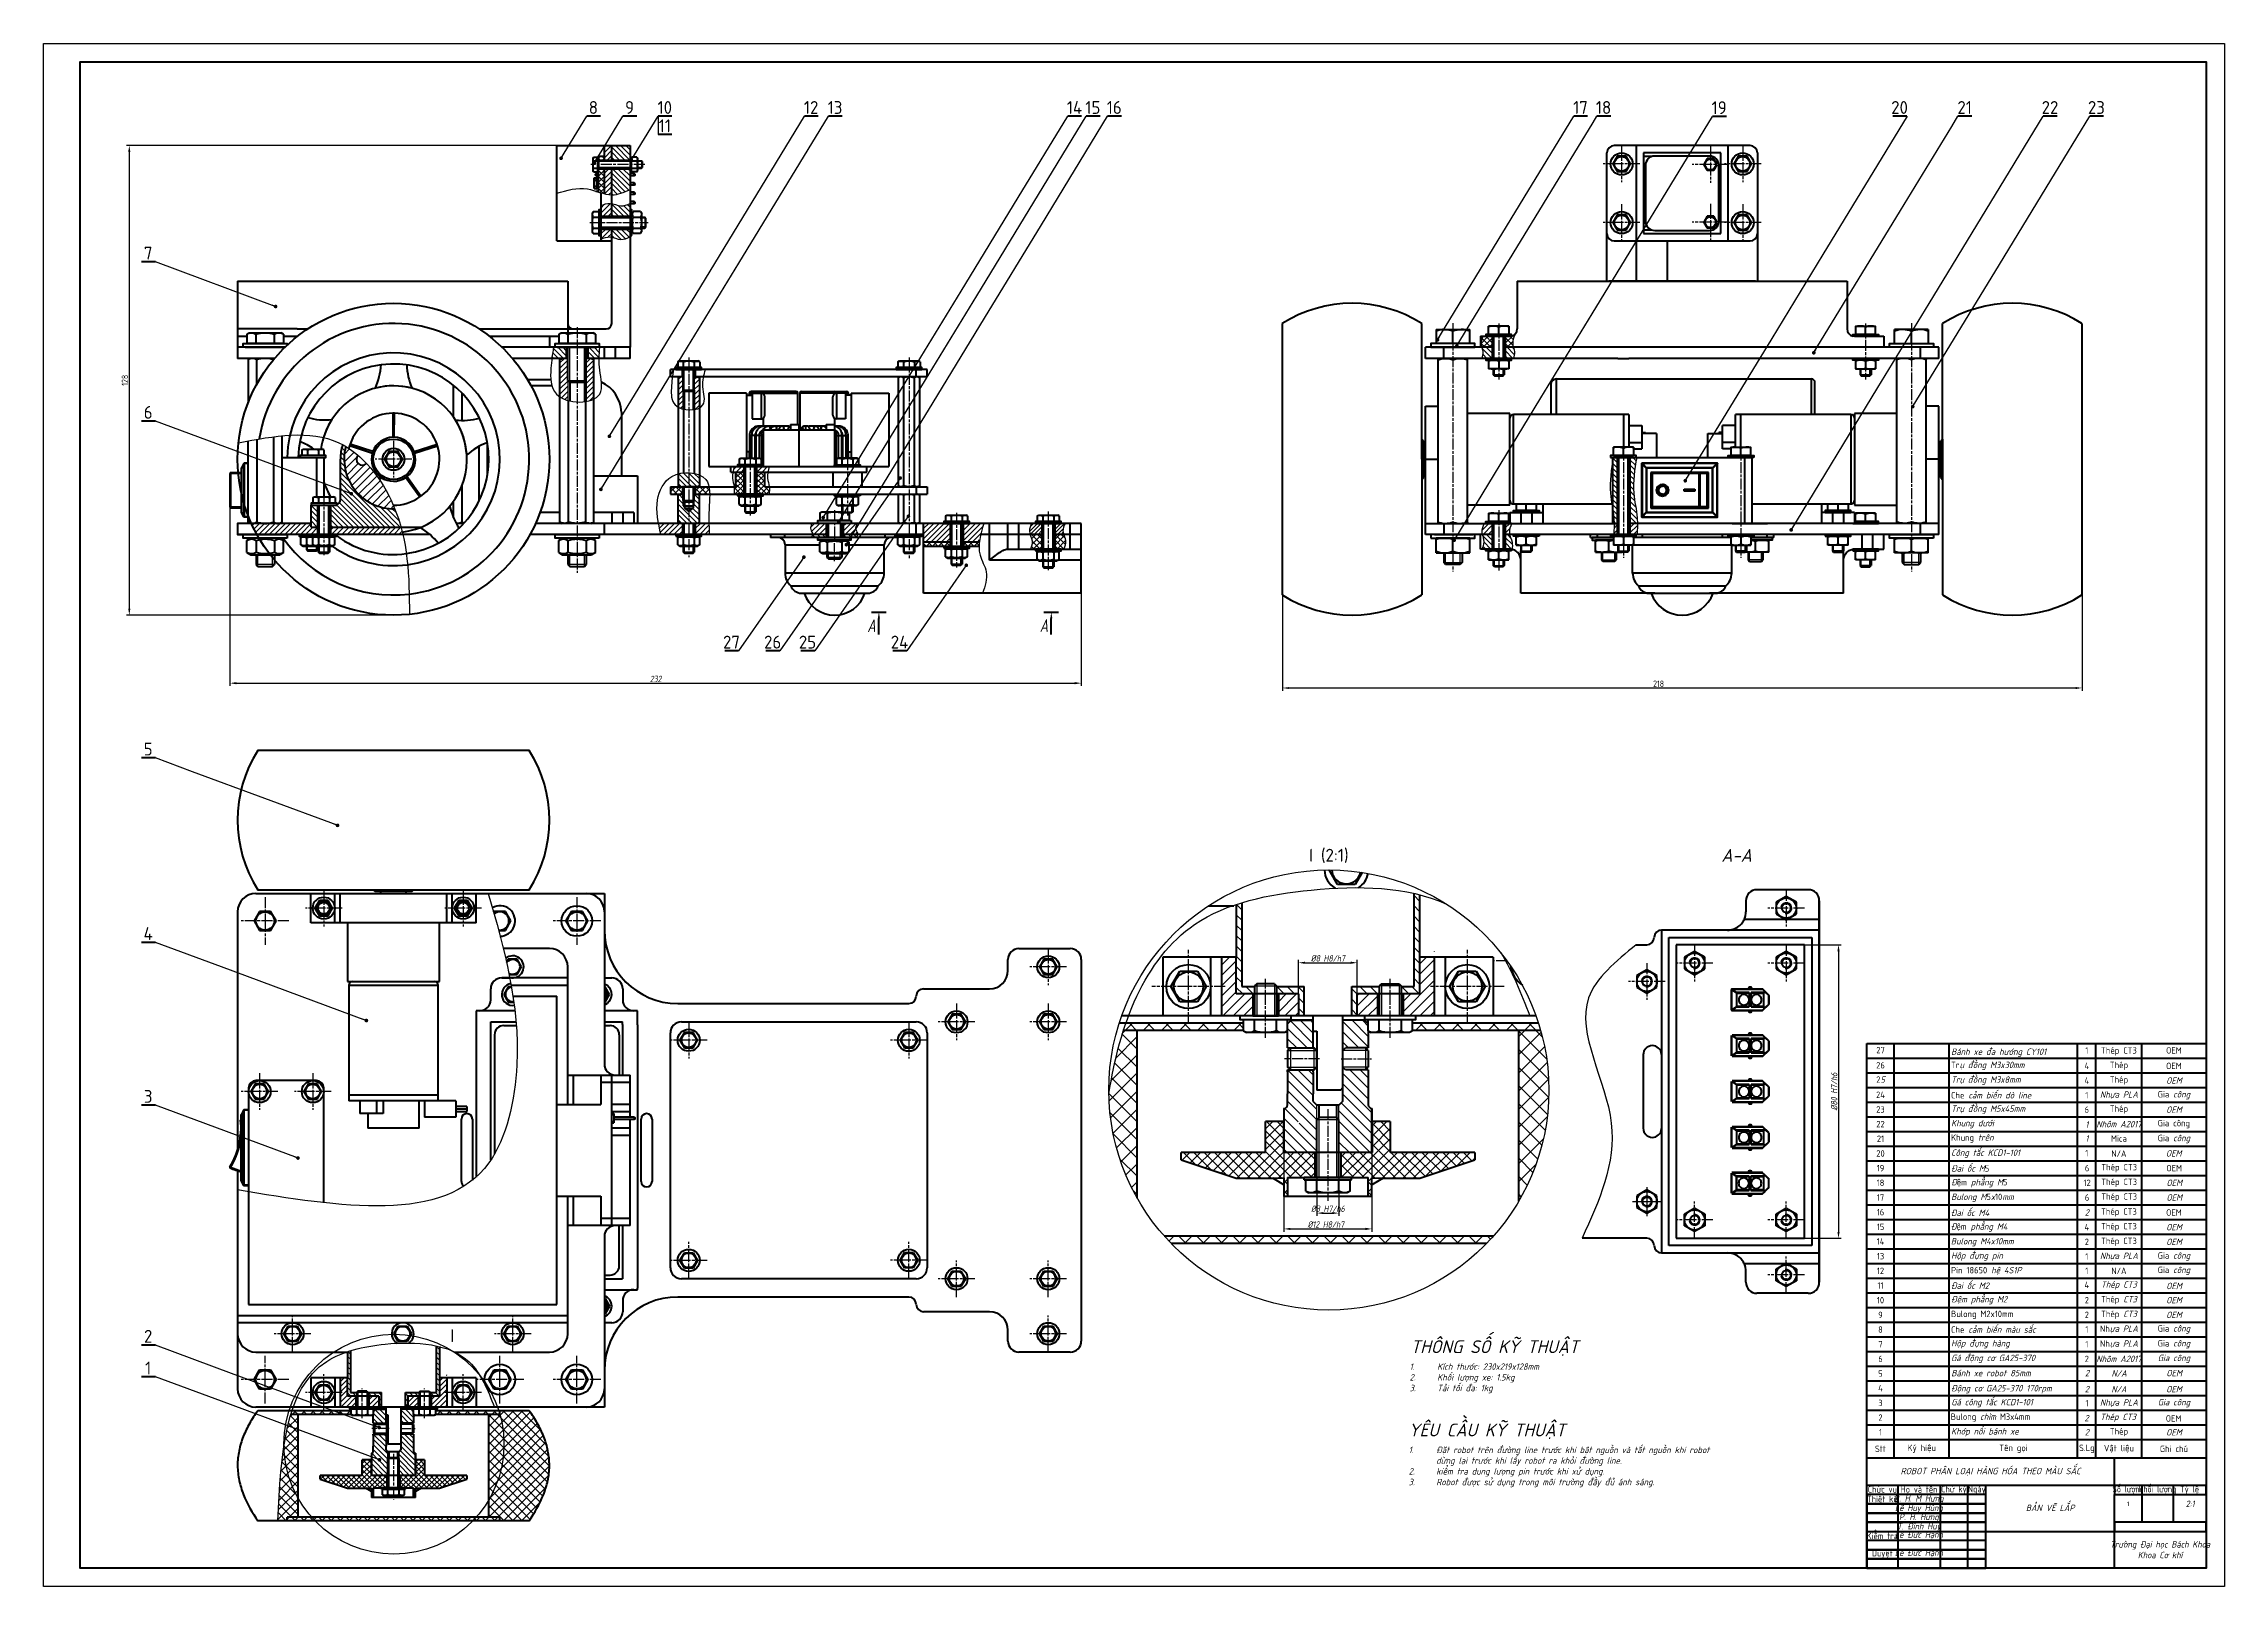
# Model space of a CAD drawing. Header units: millimetres. Extents: x -10 to 1179, y 16 to 857.
import ezdxf

# ---------------------------------------------------------------- set-up
doc = ezdxf.new("R2010")
doc.units = ezdxf.units.MM
doc.header["$LTSCALE"] = 0.25
doc.linetypes.add('ACAD_ISO08W100', pattern=[36, 24, -3, 6, -3])
doc.linetypes.add('AM_ISO08W050x2', pattern=[9, 6, -0.75, 1.5, -0.75])
for name, color, linetype, lineweight in [('AM_4', 3, 'Continuous', 25), ('Duong_dam', 1, 'Continuous', 50), ('Duong_manh', 5, 'Continuous', 25), ('Duong_tam', 110, 'ACAD_ISO08W100', 25), ('Khung_ten', 191, 'Continuous', 70)]:
    doc.layers.add(name, color=color, linetype=linetype, lineweight=lineweight)
doc.layers.add('Khung_bao', color=8, linetype='Continuous', lineweight=25, plot=False)
doc.styles.get("Standard").update_dxf_attribs({"font": 'tcvn+7284-2003i.ttf', "width": 0.76, "height": 3.5})
doc.styles.add('TCVN', font='tcvn+7284-2003i.ttf', dxfattribs={"height": 7})
doc.styles.add('TCVN - Annotative', font='tcvn+7284-2003i.ttf', dxfattribs={"width": 0.8, "height": 3.5})
doc.styles.add('TCVN 2', font='tcvn+7284-2003i.ttf', dxfattribs={"height": 3.5})
doc.dimstyles.new('ISO-25-copy', dxfattribs={"dimtxt": 3.5, "dimasz": 3.5, "dimexe": 1.5, "dimexo": 0, "dimtad": 1, "dimtoh": 1, "dimtxsty": 'Standard', "dimcen": 5, "dimadec": 0, "dimazin": 0, "dimtfac": 1, "dimtmove": 0, "dimatfit": 3, "dimfxl": 1, "dimarcsym": 0})
pattern_1 = [(45, (1396.7345, -2222.835), (-1.4142136, 1.4142136), [])]
pattern_2 = [(135, (1396.7345, -2222.835), (-1.4142136, -1.4142136), [])]
pattern_3 = [(45, (1396.7345, -2222.835), (-1.4142136, 1.4142136), []), (135, (1396.7345, -2222.835), (-1.4142136, -1.4142136), [])]
pattern_4 = [(45, (1396.7345, -2222.835), (-1.6263456, 1.6263456), []), (135, (1396.7345, -2222.835), (-1.6263456, -1.6263456), [])]
pattern_5 = [(135, (3122.1155, -4345.7966), (-2.828427, -2.828427), [])]

msp = doc.modelspace()

# ---------------------------------------------------------------- texts
at = {"layer": 'AM_4', "insert": (690.83, 413.869), "char_height": 7, "attachment_point": 5, "style": 'TCVN'}
msp.add_mtext('I (2:1)', dxfattribs=at)
at = {"layer": 'AM_4', "color": 30, "insert": (212.891, 152.305), "char_height": 7, "attachment_point": 5, "style": 'TCVN'}
msp.add_mtext('I', dxfattribs=at)
at = {"layer": 'Duong_dam', "char_height": 3.5, "attachment_point": 9}
for insert in [(443.74, 535.853), (537.748, 535.853)]:
    msp.add_mtext('{\\fTCVN 7284|b0|i1|c163|p34;\\H2x;A}', dxfattribs=dict(at, insert=insert))
at = {"layer": 'Duong_dam', "insert": (900.588, 417.617), "char_height": 7, "width": 98.05345, "attachment_point": 1, "style": 'TCVN 2'}
msp.add_mtext('{\\fTCVN 7284|b0|i1|c163|p34; A-A}', dxfattribs=at)
at = {"layer": 'Duong_manh', "char_height": 7, "width": 3.58347, "attachment_point": 5, "style": 'TCVN'}
for s, insert in [('{\\fTCVN 7284|b0|i0|c0|p34;8}', (289.822, 821.823)), ('{\\fTCVN 7284|b0|i0|c0|p34;9}', (309.567, 821.823)), ('{\\fTCVN 7284|b0|i0|c0|p34;10}', (328.763, 821.823)), ('{\\fTCVN 7284|b0|i0|c0|p34;12}', (408.554, 821.823)), ('{\\fTCVN 7284|b0|i0|c0|p34;13}', (421.584, 821.823)), ('{\\fTCVN 7284|b0|i0|c0|p34;14}', (552.138, 821.823)), ('{\\fTCVN 7284|b0|i0|c0|p34;15}', (562.165, 821.823)), ('{\\fTCVN 7284|b0|i0|c0|p34;16}', (573.81, 821.823)), ('{\\fTCVN 7284|b0|i0|c163|p34;1\\fTCVN 7284|b0|i0|c0|p34;7}', (828.013, 821.823)), ('{\\fTCVN 7284|b0|i0|c163|p34;1\\fTCVN 7284|b0|i0|c0|p34;8}', (840.589, 821.823)), ('{\\fTCVN 7284|b0|i0|c163|p34;1\\fTCVN 7284|b0|i0|c0|p34;9}', (903.632, 821.701)), ('{\\fTCVN 7284|b0|i0|c0|p34;20}', (1001.995, 821.823)), ('{\\fTCVN 7284|b0|i0|c0|p34;21}', (1037.472, 821.823)), ('{\\fTCVN 7284|b0|i0|c0|p34;22}', (1084.006, 821.823)), ('{\\fTCVN 7284|b0|i0|c0|p34;23}', (1109.298, 821.823)), ('{\\fTCVN 7284|b0|i0|c0|p34;11}', (328.763, 811.823)), ('{\\fTCVN 7284|b0|i0|c0|p34;7}', (47.095, 742.421)), ('{\\fTCVN 7284|b0|i0|c0|p34;6}', (47.095, 655.653)), ('{\\fTCVN 7284|b0|i0|c163|p34;2\\fTCVN 7284|b0|i0|c0|p34;7}', (365.125, 530.38)), ('{\\fTCVN 7284|b0|i0|c163|p34;2\\fTCVN 7284|b0|i0|c0|p34;6}', (387.581, 530.38)), ('{\\fTCVN 7284|b0|i0|c163|p34;2\\fTCVN 7284|b0|i0|c0|p34;5}', (406.57, 530.38)), ('{\\fTCVN 7284|b0|i0|c0|p34;24}', (456.755, 530.38)), ('{\\fTCVN 7284|b0|i0|c0|p34;5}', (47.095, 472.087)), ('{\\fTCVN 7284|b0|i0|c163|p34;4}', (47.095, 371.506)), ('{\\fTCVN 7284|b0|i0|c163|p34;3}', (47.095, 282.731)), ('{\\fTCVN 7284|b0|i0|c0|p34;2}', (47.095, 151.962)), ('{\\fTCVN 7284|b0|i0|c163|p34;1}', (47.095, 134.698))]:
    msp.add_mtext(s, dxfattribs=dict(at, insert=insert))
at = {"layer": 'Duong_manh', "style": 'TCVN 2'}
for s, width, gutter_width, heights, insert, char_height, attachment_point in [('{\\fTCVN 7284|b1|i1|c163|p34;THÔNG SỐ KỸ THUẬT}', 249.48507, 35, [0], (781.139, 145.559), 7, 5), ('\\pxi-4.28571,l5.71429,t5.71429;{\\fTCVN 7284|b0|i1|c163|p34;1.^IKích thước: 230x219x128mm\\P2.^IKhối lượng xe: 1.5kg\\P3.^ITải tối đa: 1kg}', 85.23429, 12.5, [29.366], (729.881, 137.187), 3.5, 1), ('{\\fTCVN 7284|b1|i1|c163|p34;YÊU CẦU KỸ THUẬT}', 249.48507, 35, [0], (776.983, 100.151), 7, 5), ('\\pxi-4.28571,l5.71429,t5.71429;{\\fTCVN 7284|b0|i1|c163|p34;1.^IĐặt robot trên đường line trước khi bật nguồn và tắt nguồn khi robot dừng lại trước khi lấy robot ra khỏi đường line.\\P2.^Ikiểm tra dung lượng pin trước khi xử dụng.\\P3.^IRobot được sử dụng trong môi trường đầy đủ ánh sáng.}', 177.71416, 12.5, [0], (729.361, 91.779), 3.5, 1)]:
    msp.add_mtext_dynamic_manual_height_columns(s, width=width, gutter_width=gutter_width, heights=heights, dxfattribs=dict(at, insert=insert, char_height=char_height, attachment_point=attachment_point))
at = {"layer": 'Khung_ten', "char_height": 3.5, "attachment_point": 5, "style": 'TCVN 2'}
for s, width, gutter_width, heights, insert in [('27', 15, 17.5, [0], (991.636, 307.99)), ('\\pxql;{\\fTCVN 7284|b0|i1|c163|p34;Bánh xe đa hướng CY101}', 70, 17.5, [0], (1065.086, 306.564)), ('1', 10, 17.5, [0], (1104.086, 307.824)), ('Thép CT3', 25, 17.5, [0], (1121.586, 307.275)), ('OEM', 35, 17.5, [0], (1151.586, 307.824)), ('26', 15, 17.5, [0], (991.586, 299.711)), ('\\pxql;Tr{\\fTCVN 7284|b0|i1|c163|p34;ụ đồng M3x30mm}', 70, 17.5, [0], (1065.086, 299.368)), ('4', 10, 17.5, [0], (1104.086, 299.368)), ('Thép', 25, 17.5, [0], (1121.586, 299.368)), ('OEM', 35, 17.5, [0], (1151.586, 299.368)), ('24', 15, 17.5, [0], (991.586, 283.638)), ('2{\\fTCVN 7284|b0|i1|c163|p34;5}', 15, 17.5, [0], (991.636, 291.917)), ('\\pxql;Che {\\fTCVN 7284|b0|i1|c163|p34;cảm biến dò line}', 70, 17.5, [0], (1065.086, 283.368)), ('\\pxql;{\\fTCVN 7284|b0|i1|c163|p34;Trụ đồng M3x8mm}', 70, 17.5, [0], (1065.086, 291.368)), ('4', 10, 17.5, [0], (1104.086, 291.368)), ('{\\fTCVN 7284|b0|i1|c163|p34;Nhựa PLA}', 25, 17.5, [0], (1121.586, 283.368)), ('Thép', 25, 17.5, [0], (1121.586, 291.368)), ('Gia {\\fTCVN 7284|b0|i1|c163|p34;công}', 35, 17.5, [0], (1151.586, 283.368)), ('{\\fTCVN 7284|b0|i1|c163|p34;OEM}', 35, 17.5, [0], (1151.586, 291.368)), ('23', 15, 17.5, [0], (991.586, 275.638)), ('\\pxql;{\\fTCVN 7284|b0|i1|c163|p34;Trụ đồng M5x45mm}', 70, 17.5, [0], (1065.086, 275.521)), ('6', 10, 17.5, [0], (1104.086, 275.521)), ('1', 10, 17.5, [0], (1104.086, 283.368)), ('Thép', 25, 17.5, [0], (1121.586, 275.521)), ('{\\fTCVN 7284|b0|i1|c163|p34;OEM}', 35, 17.5, [0], (1151.586, 275.521)), ('22', 15, 17.5, [0], (991.586, 267.638)), ('\\pxql;Khung {\\fTCVN 7284|b0|i1|c163|p34;trên}', 70, 17.5, [0], (1065.086, 259.778)), ('\\pxql;{\\fTCVN 7284|b0|i1|c163|p34;Khung dưới}', 70, 17.5, [0], (1065.086, 267.638)), ('{\\fTCVN 7284|b0|i1|c163|p34;1}', 10, 17.5, [0], (1104.086, 267.401)), ('{\\fTCVN 7284|b0|i1|c163|p34;Nhôm A2017}', 26.47865, 17.5, [0], (1121.586, 267.638)), ('Gia {\\fTCVN 7284|b0|i1|c163|p34;công}', 35, 17.5, [8.029], (1151.571, 259.507)), ('Gia công', 35, 17.5, [0], (1151.586, 267.638)), ('20', 15, 17.5, [0], (991.586, 251.638)), ('21', 15, 17.5, [0], (991.586, 259.638)), ('\\pxql;{\\fTCVN 7284|b0|i1|c163|p34;Công tắc KCD1-101}', 70, 17.5, [0], (1065.086, 251.521)), ('1', 10, 17.5, [0], (1104.086, 251.778)), ('{\\fTCVN 7284|b0|i1|c163|p34;1}', 10, 17.5, [0], (1104.086, 259.778)), ('Mica', 25, 17.5, [0], (1121.586, 259.778)), ('N/A', 25, 17.5, [0], (1121.586, 251.52)), ('{\\fTCVN 7284|b0|i1|c163|p34;OEM}', 35, 17.5, [0], (1151.438, 251.677)), ('19', 15, 17.5, [0], (991.586, 243.638)), ('\\pxql;{\\fTCVN 7284|b0|i1|c163|p34;Đai ốc M}5', 70, 17.5, [0], (1065.086, 243.481)), ('\\pxql;{\\fTCVN 7284|b0|i1|c163|p34;Đ}ệm {\\fTCVN 7284|b0|i1|c163|p34;phẳng M}5', 70, 17.5, [0], (1065.086, 235.463)), ('6', 10, 17.5, [0], (1104.229, 243.638)), ('Thép CT3', 25, 17.5, [0], (1121.729, 243.638)), ('Thép CT3', 25, 17.5, [0], (1121.729, 235.638)), ('OEM', 35, 17.5, [0], (1151.729, 243.638)), ('18', 15, 17.5, [0], (991.586, 235.638)), ('17', 15, 17.5, [0], (991.586, 227.638)), ('\\pxql;{\\fTCVN 7284|b0|i1|c163|p34;Bulong M}5{\\fTCVN 7284|b0|i1|c163|p34;x}10{\\fTCVN 7284|b0|i1|c163|p34;mm}', 70, 17.5, [0], (1065.086, 227.463)), ('12', 10, 17.5, [0], (1104.229, 235.638)), ('6', 10, 17.5, [0], (1104.229, 227.638)), ('Thép CT3', 25, 17.5, [0], (1121.729, 227.638)), ('{\\fTCVN 7284|b0|i1|c163|p34;OEM}', 35, 17.5, [0], (1151.729, 235.638)), ('{\\fTCVN 7284|b0|i1|c163|p34;OEM}', 35, 17.5, [0], (1151.729, 227.638)), ('16', 15, 17.5, [0], (991.586, 219.638)), ('\\pxql;{\\fTCVN 7284|b0|i1|c163|p34;Đai ốc M4}', 70, 17.5, [0], (1064.943, 219.279)), ('\\pxql;{\\fTCVN 7284|b0|i1|c163|p34;Đ}ệm {\\fTCVN 7284|b0|i1|c163|p34;phẳng M4}', 70, 17.5, [0], (1064.943, 211.261)), ('{\\fTCVN 7284|b0|i1|c163|p34;2}', 10, 17.5, [0], (1104.086, 219.436)), ('Thép CT3', 25, 17.5, [0], (1121.586, 219.436)), ('OEM', 35, 17.5, [0], (1151.586, 219.436)), ('14', 15, 17.5, [0], (991.586, 203.638)), ('15', 15, 17.5, [0], (991.586, 211.638)), ('\\pxql;{\\fTCVN 7284|b0|i1|c163|p34;Bulong M4x10mm}', 70, 17.5, [0], (1064.943, 203.261)), ('4', 10, 17.5, [0], (1104.086, 211.436)), ('2', 10, 17.5, [0], (1104.086, 203.436)), ('Thép CT3', 25, 17.5, [0], (1121.586, 211.436)), ('Thép CT3', 25, 17.5, [0], (1121.586, 203.436)), ('{\\fTCVN 7284|b0|i1|c163|p34;OEM}', 35, 17.5, [0], (1151.586, 211.436)), ('{\\fTCVN 7284|b0|i1|c163|p34;OEM}', 35, 17.5, [0], (1151.586, 203.436)), ('13', 15, 17.5, [0], (991.586, 195.638)), ('\\pxql;{\\fTCVN 7284|b0|i1|c163|p34;Hộp đựng pin}', 70, 17.5, [0], (1065.086, 195.441)), ('1', 10, 17.5, [0], (1104.086, 195.441)), ('{\\fTCVN 7284|b0|i1|c163|p34;Nhựa PLA}', 25, 17.5, [0], (1121.586, 195.441)), ('Gia {\\fTCVN 7284|b0|i1|c163|p34;công}', 35, 17.5, [0], (1151.586, 195.441)), ('12', 15, 17.5, [0], (991.586, 187.638)), ('11', 15, 17.5, [0], (991.586, 179.638)), ('\\pxql;Pin 18650 {\\fTCVN 7284|b0|i1|c163|p34;hệ 4S1P}', 70, 17.5, [0], (1065.086, 187.638)), ('\\pxql;{\\fTCVN 7284|b0|i1|c163|p34;Đai ốc M2}', 70, 17.5, [0], (1065.038, 179.557)), ('4', 10, 17.5, [0], (1104.086, 179.935)), ('1', 10, 17.5, [0], (1104.086, 187.638)), ('{\\fTCVN 7284|b0|i1|c163|p34;Thép CT3}', 25, 17.5, [0], (1121.55, 179.708)), ('N/A', 25, 17.5, [0], (1121.586, 187.638)), ('Gia {\\fTCVN 7284|b0|i1|c163|p34;công}', 35, 17.5, [0], (1151.586, 187.638)), ('{\\fTCVN 7284|b0|i1|c163|p34;OEM}', 35, 17.5, [0], (1151.628, 179.397)), ('10', 15, 17.5, [0], (991.586, 171.638)), ('\\pxql;{\\fTCVN 7284|b0|i1|c163|p34;Đệm phẳng M2}', 70, 17.5, [0], (1065.086, 171.638)), ('2', 10, 17.5, [0], (1104.086, 171.638)), ('Thép {\\fTCVN 7284|b0|i1|c163|p34;CT3}', 25, 17.5, [0], (1121.586, 171.638)), ('{\\fTCVN 7284|b0|i1|c163|p34;OEM}', 35, 17.5, [0], (1151.586, 171.638)), ('9', 15, 17.5, [0], (991.586, 163.638)), ('8', 15, 17.5, [0], (991.586, 155.638)), ('\\pxql;Bulong M2x10mm', 70, 17.5, [0], (1065.086, 163.638)), ('\\pxql;Che {\\fTCVN 7284|b0|i1|c163|p34;cảm biến màu sắc}', 70, 17.5, [0], (1065.086, 155.62)), ('2', 10, 17.5, [0], (1104.086, 163.638)), ('1', 10, 17.5, [0], (1104.086, 155.745)), ('Nh{\\fTCVN 7284|b0|i1|c163|p34;ựa PLA}', 25, 17.5, [0], (1121.586, 155.745)), ('Thép{\\fTCVN 7284|b0|i1|c163|p34; CT3} ', 25, 17.5, [0], (1121.586, 163.638)), ('Gia {\\fTCVN 7284|b0|i1|c163|p34;công}', 35, 17.5, [0], (1151.586, 155.745)), ('{\\fTCVN 7284|b0|i1|c163|p34;OEM}', 35, 17.5, [0], (1151.586, 163.638)), ('7', 15, 17.5, [0], (991.586, 147.638)), ('\\pxql;{\\fTCVN 7284|b0|i1|c163|p34;Hộp đựng hàng}', 70, 17.5, [0], (1065.086, 147.62)), ('\\pxql;{\\fTCVN 7284|b0|i1|c163|p34;Gá động cơ GA25-370}', 70, 17.5, [0], (1065.086, 139.638)), ('1', 10, 17.5, [0], (1104.086, 147.62)), ('Nh{\\fTCVN 7284|b0|i1|c163|p34;ựa PLA}', 25, 17.5, [0], (1121.586, 147.62)), ('Gia {\\fTCVN 7284|b0|i1|c163|p34;công}', 35, 17.5, [0], (1151.586, 147.62)), ('5', 15, 17.5, [0], (991.586, 131.638)), ('6', 15, 17.5, [0], (991.586, 139.638)), ('\\pxql;{\\fTCVN 7284|b0|i1|c163|p34;Bánh xe robot 85mm}', 70, 17.5, [0], (1065.192, 131.908)), ('2', 10, 17.5, [0], (1104.086, 139.638)), ('{\\fTCVN 7284|b0|i1|c163|p34;2}', 10, 17.5, [0], (1104.192, 131.908)), ('{\\fTCVN 7284|b0|i1|c163|p34;Nhôm A2017}', 26.32006, 17.5, [0], (1121.586, 139.638)), ('{\\fTCVN 7284|b0|i1|c163|p34;N/A}', 25, 17.5, [0], (1121.692, 131.756)), ('{\\fTCVN 7284|b0|i1|c163|p34;Gia công}', 35, 17.5, [0], (1151.586, 139.638)), ('{\\fTCVN 7284|b0|i1|c163|p34;OEM}', 35, 17.5, [0], (1151.692, 131.908)), ('4', 15, 17.5, [0], (991.586, 123.638)), ('\\pxql;{\\fTCVN 7284|b0|i1|c163|p34;Động cơ GA25-370 170rpm}', 70, 17.5, [0], (1065.086, 123.117)), ('\\pxql;{\\fTCVN 7284|b0|i1|c163|p34;Gá công tắc KCD1-101}', 70, 17.5, [0], (1065.192, 115.564)), ('{\\fTCVN 7284|b0|i1|c163|p34;2}', 10, 17.5, [0], (1104.086, 123.117)), ('{\\fTCVN 7284|b0|i1|c163|p34;N/A}', 25, 17.5, [0], (1121.586, 123.117)), ('{\\fTCVN 7284|b0|i1|c163|p34;OEM}', 35, 17.5, [0], (1151.586, 123.117)), ('3', 15, 17.5, [0], (991.586, 115.638)), ('2', 15, 17.5, [0], (991.586, 107.638)), ('\\pxql;Bulong{\\fTCVN 7284|b0|i1|c163|p34; chìm} M3x4mm', 70, 17.5, [0], (1064.934, 107.615)), ('{\\fTCVN 7284|b0|i1|c163|p34;2}', 10, 17.5, [0], (1103.934, 107.366)), ('1', 10, 17.5, [0], (1104.192, 115.564)), ('{\\fTCVN 7284|b0|i1|c163|p34;Nhựa PLA}', 25, 17.5, [0], (1121.586, 115.522)), ('{\\fTCVN 7284|b0|i1|c163|p34;Thép CT3}', 25, 17.5, [7.399], (1121.129, 107.522)), ('{\\fTCVN 7284|b0|i1|c163|p34;Gia công}', 35, 17.5, [0], (1151.586, 115.522)), ('OEM', 35, 17.5, [0], (1151.425, 107.181)), ('1', 15, 17.5, [0], (991.586, 99.638)), ('\\pxql;{\\fTCVN 7284|b0|i1|c163|p34;Khớp nối bánh xe}', 70, 17.5, [0], (1065.086, 99.638)), ('{\\fTCVN 7284|b0|i1|c163|p34;2}', 10, 17.5, [0], (1104.086, 99.638)), ('Thép', 25, 17.5, [0], (1121.586, 99.638)), ('{\\fTCVN 7284|b0|i1|c163|p34;OEM}', 35, 17.5, [0], (1151.586, 99.638)), ('Stt', 15, 17.5, [0], (991.586, 90.638)), ('Ký hiệu', 30, 17.5, [0], (1014.086, 90.638)), ('Tên gọi', 70, 17.5, [0], (1064.086, 90.638)), ('S.Lg', 10, 17.5, [0], (1104.086, 90.638)), ('Vật liệu', 25, 17.5, [0], (1121.586, 90.638)), ('Ghi chú', 35, 17.5, [0], (1151.586, 90.638)), ('{\\fTCVN 7284|b0|i1|c163|p34;ROBOT PHÂN LOẠI HÀNG HÓA THEO MÀU SẮC}', 135, 17.5, [0], (1051.586, 78.138)), ('{\\fTCVN 7284|b0|i1|c163|p34;BẢN VẼ LẮP}', 67.8501, 20, [28.15], (1084.101, 58.428))]:
    msp.add_mtext_dynamic_manual_height_columns(s, width=width, gutter_width=gutter_width, heights=heights, dxfattribs=dict(at, insert=insert))
at = {"layer": 'Khung_ten', "attachment_point": 5}
for s, width, gutter_width, insert, char_height in [('Số lượng', 17.21964, 20, (1126.586, 68.138), 3.5), ('Khối lượng', 18.2807, 20, (1142.586, 68.138), 3.5), ('1', 15, 17.5, (1126.586, 60.638), 2.5)]:
    msp.add_mtext_dynamic_manual_height_columns(s, width=width, gutter_width=gutter_width, heights=[0], dxfattribs=dict(at, insert=insert, char_height=char_height))
at = {"layer": 'Khung_ten', "char_height": 3.5, "attachment_point": 5, "style": 'TCVN - Annotative'}
for s, insert, width in [('Thiết kế', (992.586, 63.263), 17), ('Chức vụ', (992.586, 68.138), 17), ('{\\fTCVN 7284|b0|i1|c163|p34;B. H. M Hưng}', (1012.493, 63.037), 22.92042), ('{\\fTCVN 7284|b0|i1|c163|p34;Lê Huy Hùng}', (1012.546, 57.913), 22.92042), ('Họ và tên', (1012.586, 68.138), 23), ('Chữ ký', (1031.586, 68.138), 15), ('Ngày', (1044.086, 68.138), 10), ('Tỷ lệ', (1160.086, 68.094), 18), ('{\\fTCVN 7284|b0|i1|c163|p34;2:1}', (1160.441, 60.638), 18), ('{\\fTCVN 7284|b0|i1|c163|p34;T. Đình Huy}', (1012.546, 47.913), 22.92042), ('{\\fTCVN 7284|b0|i1|c163|p34;P. H. Hưng}', (1012.546, 52.98), 22.92042), ('Kiểm tra', (992.586, 43.138), 17), ('{\\fTCVN 7284|b0|i1|c163|p34;Lê Đức Hạnh}', (1012.546, 43.464), 22.92042), ('{\\fTCVN 7284|b0|i1|c163|p34;Lê Đức Hạnh}', (1012.546, 33.622), 22.92042), ('{\\fTCVN 7284|b0|i1|c163|p34;Trường Đại học Bách Khoa\\PKhoa Cơ khí}', (1144.086, 35.638), 60), ('Duyệt', (992.586, 33.205), 17)]:
    msp.add_mtext(s, dxfattribs=dict(at, insert=insert, width=width))

# ---------------------------------------------------------------- blocks, each defined once
blk = doc.blocks.new('*D119')
at = {"layer": 'Defpoints', "color": 0, "transparency": 16777216}
for p in [(665.5, 556.1), (1101.5, 556.1), (1101.5, 505.4)]:
    blk.add_point(p, dxfattribs=at)
at = {"layer": 'Duong_manh', "color": 0, "linetype": 'Continuous', "lineweight": -2, "transparency": 16777216}
for p, q in [((665.5, 556.1), (665.5, 503.9)), ((1101.5, 556.1), (1101.5, 503.9)), ((669, 505.4), (1098, 505.4))]:
    blk.add_line(p, q, dxfattribs=at)
at = {"layer": 'Duong_manh', "color": 0, "transparency": 16777216}
for points in [[(669, 505.9), (669, 504.8), (665.5, 505.4)], [(1098, 505.9), (1098, 504.8), (1101.5, 505.4)]]:
    blk.add_solid(points, dxfattribs=at)
at = {"layer": 'Duong_manh', "color": 0, "transparency": 16777216, "insert": (870.6, 507.7), "char_height": 3.5, "attachment_point": 5}
blk.add_mtext('218', dxfattribs=at)
blk = doc.blocks.new('_Dot')
at = {"color": 0, "linetype": 'ByBlock', "lineweight": -2}
blk.add_line((-0.5, 0), (-1, 0), dxfattribs=at)
at = {"color": 0, "linetype": 'ByBlock', "const_width": 0.5}
blk.add_lwpolyline([(-0.25, 0, 1), (0.25, 0, 1)], format="xyb", close=True, dxfattribs=at)
blk = doc.blocks.new('*D145')
at = {"layer": 'Defpoints', "color": 0, "transparency": 16777216}
for p in [(91.7, 604.1), (555.8, 557.1), (555.8, 508)]:
    blk.add_point(p, dxfattribs=at)
at = {"layer": 'Duong_manh', "color": 0, "linetype": 'Continuous', "lineweight": -2, "transparency": 16777216}
for p, q in [((91.7, 604.1), (91.7, 506.5)), ((555.8, 557.1), (555.8, 506.5)), ((95.2, 508), (552.3, 508))]:
    blk.add_line(p, q, dxfattribs=at)
at = {"layer": 'Duong_manh', "color": 0, "transparency": 16777216}
for points in [[(95.2, 508.6), (95.2, 507.4), (91.7, 508)], [(552.3, 508.6), (552.3, 507.4), (555.8, 508)]]:
    blk.add_solid(points, dxfattribs=at)
at = {"layer": 'Duong_manh', "color": 0, "transparency": 16777216, "insert": (323.8, 510.3), "char_height": 3.5, "attachment_point": 5}
blk.add_mtext('{\\fTCVN 7284|b0|i1|c163|p34;232}', dxfattribs=at)
blk = doc.blocks.new('*D216')
at = {"layer": 'Defpoints', "color": 0, "transparency": 16777216}
for p in [(666.3, 252.2), (714.3, 252.2), (714.3, 210.5)]:
    blk.add_point(p, dxfattribs=at)
at = {"layer": 'Duong_manh', "color": 0, "linetype": 'Continuous', "lineweight": -2, "transparency": 16777216}
for p, q in [((666.3, 252.2), (666.3, 209)), ((714.3, 252.2), (714.3, 209)), ((669.8, 210.5), (710.8, 210.5))]:
    blk.add_line(p, q, dxfattribs=at)
at = {"layer": 'Duong_manh', "color": 0, "transparency": 16777216}
for points in [[(669.8, 211.1), (669.8, 209.9), (666.3, 210.5)], [(710.8, 211.1), (710.8, 209.9), (714.3, 210.5)]]:
    blk.add_solid(points, dxfattribs=at)
at = {"layer": 'Duong_manh', "color": 0, "transparency": 16777216, "insert": (689.2, 212.9), "char_height": 3.5, "attachment_point": 5}
blk.add_mtext('{\\fTCVN 7284|b0|i1|c163|p34;%%C12 H8/h7}', dxfattribs=at)
blk = doc.blocks.new('*D217')
at = {"layer": 'Defpoints', "color": 0, "transparency": 16777216}
for p in [(684.3, 252.2), (696.3, 252.2), (696.3, 219.1)]:
    blk.add_point(p, dxfattribs=at)
at = {"layer": 'Duong_manh', "color": 0, "linetype": 'Continuous', "lineweight": -2, "transparency": 16777216}
for p, q in [((684.3, 252.2), (684.3, 217.6)), ((696.3, 252.2), (696.3, 217.6)), ((687.8, 219.1), (692.8, 219.1))]:
    blk.add_line(p, q, dxfattribs=at)
at = {"layer": 'Duong_manh', "color": 0, "transparency": 16777216}
for points in [[(687.8, 219.7), (687.8, 218.6), (684.3, 219.1)], [(692.8, 219.7), (692.8, 218.6), (696.3, 219.1)]]:
    blk.add_solid(points, dxfattribs=at)
at = {"layer": 'Duong_manh', "color": 0, "transparency": 16777216, "insert": (690.3, 221.5), "char_height": 3.5, "attachment_point": 5}
blk.add_mtext('{\\fTCVN 7284|b0|i1|c163|p34;%%C3 H7/h6}', dxfattribs=at)
blk = doc.blocks.new('*D218')
at = {"layer": 'Defpoints', "color": 0, "transparency": 16777216}
for p in [(706.3, 355.6), (674.3, 338.6), (706.3, 338.6)]:
    blk.add_point(p, dxfattribs=at)
at = {"layer": 'Duong_manh', "color": 0, "linetype": 'Continuous', "lineweight": -2, "transparency": 16777216}
for p, q in [((674.3, 338.6), (674.3, 357.1)), ((706.3, 338.6), (706.3, 357.1)), ((677.8, 355.6), (702.8, 355.6))]:
    blk.add_line(p, q, dxfattribs=at)
at = {"layer": 'Duong_manh', "color": 0, "transparency": 16777216}
for points in [[(677.8, 356.2), (677.8, 355), (674.3, 355.6)], [(702.8, 356.2), (702.8, 355), (706.3, 355.6)]]:
    blk.add_solid(points, dxfattribs=at)
at = {"layer": 'Duong_manh', "color": 0, "transparency": 16777216, "insert": (690.3, 358), "char_height": 3.5, "attachment_point": 5}
blk.add_mtext('{\\fTCVN 7284|b0|i1|c163|p34;%%c8 H8/h7}', dxfattribs=at)
blk = doc.blocks.new('*D220')
at = {"layer": 'Defpoints', "color": 0, "transparency": 16777216}
for p in [(269.8, 801.1), (36.8, 545.1), (180.8, 545.1)]:
    blk.add_point(p, dxfattribs=at)
at = {"layer": 'Duong_manh', "color": 0, "linetype": 'Continuous', "lineweight": -2, "transparency": 16777216}
for p, q in [((269.8, 801.1), (35.3, 801.1)), ((36.8, 797.6), (36.8, 548.6)), ((180.8, 545.1), (35.3, 545.1))]:
    blk.add_line(p, q, dxfattribs=at)
at = {"layer": 'Duong_manh', "color": 0, "transparency": 16777216}
for points in [[(36.2, 797.6), (37.4, 797.6), (36.8, 801.1)], [(36.2, 548.6), (37.4, 548.6), (36.8, 545.1)]]:
    blk.add_solid(points, dxfattribs=at)
at = {"layer": 'Duong_manh', "color": 0, "transparency": 16777216, "insert": (34.4, 673.1), "char_height": 3.5, "attachment_point": 5, "rotation": 90}
blk.add_mtext('128', dxfattribs=at)
blk = doc.blocks.new('*D237')
at = {"layer": 'Defpoints', "color": 0, "transparency": 16777216}
for p in [(950.2, 365.4), (950.2, 205.4), (968.7, 205.4)]:
    blk.add_point(p, dxfattribs=at)
at = {"layer": 'Duong_manh', "color": 0, "linetype": 'Continuous', "lineweight": -2, "transparency": 16777216}
for p, q in [((950.2, 365.4), (970.2, 365.4)), ((968.7, 361.9), (968.7, 208.9)), ((950.2, 205.4), (970.2, 205.4))]:
    blk.add_line(p, q, dxfattribs=at)
at = {"layer": 'Duong_manh', "color": 0, "transparency": 16777216}
for points in [[(968.1, 361.9), (969.3, 361.9), (968.7, 365.4)], [(968.1, 208.9), (969.3, 208.9), (968.7, 205.4)]]:
    blk.add_solid(points, dxfattribs=at)
at = {"layer": 'Duong_manh', "color": 0, "transparency": 16777216, "insert": (966.3, 285.4), "char_height": 3.5, "attachment_point": 5, "rotation": 90}
blk.add_mtext('{\\fTCVN 7284|b0|i1|c163|p34;%%C80 H7/h6}', dxfattribs=at)

# ---------------------------------------------------------------- dimensions: what is measured, and where the dimension line sits
at = {"layer": 'Duong_manh'}
dim = msp.add_linear_dim(base=(36.803, 545.077), p1=(269.848, 801.077), p2=(180.848, 545.077), angle=90, dimstyle='ISO-25-copy', override={"dimlfac": 0.5, "dimarcsym": 1}, dxfattribs=at)
dim.commit()
dim.dimension.update_dxf_attribs({"geometry": '*D220', "text_midpoint": (36.803, 673.077), "dimtype": 160})
for base, p1, p2, text, picture, middle in [((555.842, 507.971), (91.66, 604.074), (555.842, 557.077), '{\\fTCVN 7284|b0|i1|c163|p34;232}', '*D145', (323.751, 510.346)), ((706.331, 355.631), (674.331, 338.611), (706.331, 338.611), '{\\fTCVN 7284|b0|i1|c163|p34;%%c8 H8/h7}', '*D218', (690.331, 358.028))]:
    dim = msp.add_linear_dim(base=base, p1=p1, p2=p2, text=text, dimstyle='ISO-25-copy', override={"dimlfac": 0.5, "dimpost": '', "dimarcsym": 1}, dxfattribs=at)
    dim.commit()
    dim.dimension.update_dxf_attribs({"geometry": picture, "text_midpoint": middle})
dim = msp.add_linear_dim(base=(1101.455, 505.36), p1=(665.455, 556.077), p2=(1101.455, 556.077), dimstyle='ISO-25-copy', override={"dimlfac": 0.5, "dimarcsym": 1}, dxfattribs=at)
dim.commit()
dim.dimension.update_dxf_attribs({"geometry": '*D119', "text_midpoint": (870.604, 505.36), "dimtype": 160})
dim = msp.add_linear_dim(base=(968.682, 205.403), p1=(950.226, 365.403), p2=(950.226, 205.403), angle=90, text='{\\fTCVN 7284|b0|i1|c163|p34;%%C80 H7/h6}', dimstyle='ISO-25-copy', override={"dimlfac": 0.5, "dimpost": '', "dimarcsym": 1}, dxfattribs=at)
dim.commit()
dim.dimension.update_dxf_attribs({"geometry": '*D237', "text_midpoint": (966.284, 285.403)})
for base, p1, p2, text, picture, middle in [((714.33, 210.482), (666.33, 252.211), (714.33, 252.211), '{\\fTCVN 7284|b0|i1|c163|p34;%%C12 H8/h7}', '*D216', (689.195, 210.482)), ((696.346, 219.149), (684.31, 252.211), (696.346, 252.211), '{\\fTCVN 7284|b0|i1|c163|p34;%%C3 H7/h6}', '*D217', (690.328, 219.149))]:
    dim = msp.add_linear_dim(base=base, p1=p1, p2=p2, text=text, dimstyle='ISO-25-copy', override={"dimlfac": 0.5, "dimarcsym": 1}, dxfattribs=at)
    dim.commit()
    dim.dimension.update_dxf_attribs({"geometry": picture, "text_midpoint": middle, "dimtype": 160})

# ---------------------------------------------------------------- hatches: boundary and pattern name
at = {"layer": 'Duong_manh'}
h = msp.add_hatch(dxfattribs=at)
h.set_pattern_fill('_U', color=256, scale=2, angle=45, pattern_type=0)
h.set_pattern_definition(pattern_1)
h.paths.add_polyline_path([(299.848, 801.077), (296.203, 801.077), (295.848, 800.495), (295.848, 795.377), (295.848, 793.147), (299.848, 793.147)])
edge = h.paths.add_edge_path()
edge.add_line((299.848, 788.463), (295.848, 788.463))
edge.add_line((295.848, 788.463), (295.848, 774.808))
edge.add_spline(control_points=[(295.848, 774.808), (297.184, 774.47), (298.517, 774.242), (299.848, 774.238)], knot_values=[26.41564089, 26.41564089, 26.41564089, 26.41564089, 30.55311666, 30.55311666, 30.55311666, 30.55311666], degree=3, periodic=0)
edge.add_line((299.848, 774.238), (299.848, 788.463))
h = msp.add_hatch(dxfattribs=at)
h.set_pattern_fill('_U', color=256, scale=2, angle=135, pattern_type=0)
h.set_pattern_definition(pattern_2)
edge = h.paths.add_edge_path()
edge.add_line((309.848, 766.08), (309.848, 769.553))
edge.add_spline(control_points=[(309.848, 769.553), (308.187, 768.835), (304.877, 767.403), (301.52, 769.108), (299.848, 769.438)], knot_values=[6.15938665, 6.15938665, 6.15938665, 6.15938665, 11.33645037, 16.47864672, 16.47864672, 16.47864672, 16.47864672], degree=3, periodic=0)
edge.add_line((299.848, 769.438), (299.848, 762.583))
edge.add_line((299.848, 762.583), (309.848, 762.583))
edge.add_line((309.848, 762.583), (309.848, 766.08))
edge = h.paths.add_edge_path()
edge.add_line((309.848, 755.571), (299.848, 755.571))
edge.add_line((299.848, 755.571), (299.848, 751.138))
edge.add_spline(control_points=[(299.848, 751.138), (301.52, 750.809), (304.877, 749.104), (308.187, 750.536), (309.848, 751.254)], knot_values=[6.15938665, 6.15938665, 6.15938665, 6.15938665, 11.301583, 16.47864672, 16.47864672, 16.47864672, 16.47864672], degree=3, periodic=0)
edge.add_line((309.848, 751.254), (309.848, 755.571))
h.paths.add_polyline_path([(309.848, 801.077), (299.848, 801.077), (299.848, 793.147), (301.861, 793.147), (309.848, 793.147), (309.848, 794.967)])
edge = h.paths.add_edge_path()
edge.add_line((309.848, 788.463), (301.861, 788.463))
edge.add_line((301.861, 788.463), (299.848, 788.463))
edge.add_line((299.848, 788.463), (299.848, 774.238))
edge.add_spline(control_points=[(299.848, 774.238), (303.188, 774.226), (306.518, 775.623), (309.848, 777.021)], knot_values=[0, 0, 0, 0, 10.38003796, 10.38003796, 10.38003796, 10.38003796], degree=3, periodic=0)
edge.add_line((309.848, 777.021), (309.848, 788.463))
h = msp.add_hatch(dxfattribs=at)
h.set_pattern_fill('_U', color=256, scale=2.3, angle=45, double=1, pattern_type=0)
h.set_pattern_definition(pattern_4)
h.paths.add_polyline_path([(292.728, 795.377), (292.546, 795.079), (292.546, 793.147), (295.848, 793.147), (295.848, 795.377)])
edge = h.paths.add_edge_path()
edge.add_spline(control_points=[(292.546, 775.796), (293.649, 775.436), (294.749, 775.085), (295.848, 774.808)], knot_values=[23.01190199, 23.01190199, 23.01190199, 23.01190199, 26.41564089, 26.41564089, 26.41564089, 26.41564089], degree=3, periodic=0)
edge.add_line((295.848, 774.808), (295.848, 788.463))
edge.add_line((295.848, 788.463), (292.546, 788.463))
edge.add_line((292.546, 788.463), (292.546, 775.796))
h = msp.add_hatch(dxfattribs=at)
h.set_pattern_fill('_U', color=256, scale=2, angle=45, pattern_type=0)
h.set_pattern_definition(pattern_1)
edge = h.paths.add_edge_path()
edge.add_spline(control_points=[(299.848, 769.438), (299.567, 769.493), (297.565, 769.783), (295.566, 769.013), (293.848, 768.352)], knot_values=[0, 0, 0, 0, 0.86339863, 6.15938665, 6.15938665, 6.15938665, 6.15938665], degree=3, periodic=0)
edge.add_line((293.848, 768.352), (293.848, 762.583))
edge.add_line((293.848, 762.583), (299.848, 762.583))
edge.add_line((299.848, 762.583), (299.848, 769.438))
edge = h.paths.add_edge_path()
edge.add_line((299.848, 751.138), (299.848, 755.571))
edge.add_line((299.848, 755.571), (293.848, 755.571))
edge.add_line((293.848, 755.571), (293.848, 752.077))
edge.add_line((293.848, 752.077), (293.848, 750.052))
edge.add_spline(control_points=[(293.848, 750.052), (295.566, 750.714), (297.565, 751.483), (299.567, 751.193), (299.848, 751.138)], knot_values=[0, 0, 0, 0, 5.29598801, 6.15938665, 6.15938665, 6.15938665, 6.15938665], degree=3, periodic=0)
h = msp.add_hatch(dxfattribs=at)
h.set_pattern_fill('_U', color=256, scale=2, angle=135, pattern_type=0)
h.set_pattern_definition(pattern_2)
edge = h.paths.add_edge_path()
edge.add_spline(control_points=[(268.046, 691.077), (267.755, 689.094), (267.464, 687.11), (267.212, 685.077)], knot_values=[0, 0, 0, 0, 6.1691289, 6.1691289, 6.1691289, 6.1691289], degree=3, periodic=0)
edge.add_line((267.212, 685.077), (275.081, 685.077))
edge.add_line((275.081, 685.077), (275.081, 691.077))
edge.add_line((275.081, 691.077), (268.046, 691.077))
edge = h.paths.add_edge_path()
edge.add_spline(control_points=[(293.009, 685.077), (293.041, 687.112), (293.17, 689.095), (293.299, 691.077)], knot_values=[68.80840445, 68.80840445, 68.80840445, 68.80840445, 74.96934574, 74.96934574, 74.96934574, 74.96934574], degree=3, periodic=0)
edge.add_line((293.299, 691.077), (286.78, 691.077))
edge.add_line((286.78, 691.077), (286.78, 685.077))
edge.add_line((286.78, 685.077), (293.009, 685.077))
h = msp.add_hatch(dxfattribs=at)
h.set_pattern_fill('_U', color=256, scale=2.3, angle=45, double=1, pattern_type=0)
h.set_pattern_definition(pattern_4)
edge = h.paths.add_edge_path()
edge.add_spline(control_points=[(791.487, 691.077), (791.284, 691.82), (790.596, 694.444), (791.854, 696.99), (792.757, 698.819)], knot_values=[0, 0, 0, 0, 2.27256173, 8.05376513, 8.05376513, 8.05376513, 8.05376513], degree=3, periodic=0)
edge.add_arc((789.455, 701.077), 4, 284.484006, 325.625382, ccw=False)
edge.add_line((790.456, 697.204), (790.456, 697.077))
edge.add_line((790.456, 697.077), (786.961, 697.077))
edge.add_line((786.961, 697.077), (786.961, 691.077))
edge.add_line((786.961, 691.077), (791.487, 691.077))
edge = h.paths.add_edge_path()
edge.add_spline(control_points=[(774.848, 697.077), (774.338, 695.82), (773.533, 693.834), (774.047, 691.819), (774.254, 691.077)], knot_values=[0, 0, 0, 0, 3.91230821, 6.18211224, 6.18211224, 6.18211224, 6.18211224], degree=3, periodic=0)
edge.add_line((774.254, 691.077), (779.949, 691.077))
edge.add_line((779.949, 691.077), (779.949, 697.077))
edge.add_line((779.949, 697.077), (776.456, 697.077))
edge.add_line((776.456, 697.077), (774.848, 697.077))
h = msp.add_hatch(dxfattribs=at)
h.set_pattern_fill('_U', color=256, scale=2, angle=135, pattern_type=0)
h.set_pattern_definition(pattern_2)
edge = h.paths.add_edge_path()
edge.add_line((779.949, 691.077), (774.254, 691.077))
edge.add_spline(control_points=[(774.254, 691.077), (774.483, 690.252), (775.089, 688.255), (774.538, 686.251), (774.215, 685.077)], knot_values=[6.18211224, 6.18211224, 6.18211224, 6.18211224, 8.70401993, 12.26917726, 12.26917726, 12.26917726, 12.26917726], degree=3, periodic=0)
edge.add_line((774.215, 685.077), (779.949, 685.077))
edge.add_line((779.949, 685.077), (779.949, 691.077))
edge = h.paths.add_edge_path()
edge.add_spline(control_points=[(791.418, 685.077), (791.736, 686.25), (792.277, 688.252), (791.711, 690.253), (791.487, 691.077)], knot_values=[8.05376513, 8.05376513, 8.05376513, 8.05376513, 11.61892246, 14.13807245, 14.13807245, 14.13807245, 14.13807245], degree=3, periodic=0)
edge.add_line((791.487, 691.077), (786.961, 691.077))
edge.add_line((786.961, 691.077), (786.961, 685.077))
edge.add_line((786.961, 685.077), (790.455, 685.077))
edge.add_line((790.455, 685.077), (791.418, 685.077))
h = msp.add_hatch(dxfattribs=at)
h.set_pattern_fill('_U', color=256, scale=2, angle=45, pattern_type=0)
h.set_pattern_definition(pattern_1)
edge = h.paths.add_edge_path()
edge.add_line((275.912, 685.077), (271.61, 685.077))
edge.add_line((271.61, 685.077), (271.61, 664.044))
edge.add_spline(control_points=[(271.61, 664.044), (272.864, 663.234), (274.334, 662.597), (275.912, 662.136)], knot_values=[28.25181195, 28.25181195, 28.25181195, 28.25181195, 32.40153087, 32.40153087, 32.40153087, 32.40153087], degree=3, periodic=0)
edge.add_line((275.912, 662.136), (275.912, 685.077))
edge = h.paths.add_edge_path()
edge.add_line((290.086, 685.077), (285.911, 685.077))
edge.add_line((285.911, 685.077), (285.911, 661.523))
edge.add_spline(control_points=[(285.911, 661.523), (287.443, 661.779), (288.868, 662.209), (290.086, 662.816)], knot_values=[40.7963381, 40.7963381, 40.7963381, 40.7963381, 44.84777538, 44.84777538, 44.84777538, 44.84777538], degree=3, periodic=0)
edge.add_line((290.086, 662.816), (290.086, 685.077))
h = msp.add_hatch(dxfattribs=at)
h.set_pattern_fill('_U', color=256, scale=2, angle=45, pattern_type=0)
h.set_pattern_definition(pattern_1)
edge = h.paths.add_edge_path()
edge.add_line((338.815, 667.655), (338.815, 675.077))
edge.add_line((338.815, 675.077), (336.075, 675.077))
edge.add_line((336.075, 675.077), (336.075, 658.455))
edge.add_spline(control_points=[(336.075, 658.455), (336.892, 657.997), (337.826, 657.643), (338.815, 657.393)], knot_values=[21.65622967, 21.65622967, 21.65622967, 21.65622967, 24.23282653, 24.23282653, 24.23282653, 24.23282653], degree=3, periodic=0)
edge.add_line((338.815, 657.393), (338.815, 667.655))
edge = h.paths.add_edge_path()
edge.add_spline(control_points=[(344.808, 657.129), (345.844, 657.301), (346.806, 657.593), (347.622, 658.005)], knot_values=[29.28464236, 29.28464236, 29.28464236, 29.28464236, 32.03239208, 32.03239208, 32.03239208, 32.03239208], degree=3, periodic=0)
edge.add_line((347.622, 658.005), (347.622, 675.077))
edge.add_line((347.622, 675.077), (344.808, 675.077))
edge.add_line((344.808, 675.077), (344.808, 667.655))
edge.add_line((344.808, 667.655), (344.808, 657.129))
h = msp.add_hatch(dxfattribs=at)
h.set_pattern_fill('_U', color=256, scale=2, angle=135, pattern_type=0)
h.set_pattern_definition(pattern_2)
edge = h.paths.add_edge_path()
edge.add_spline(control_points=[(184.925, 593.077), (184.002, 596.443), (182.894, 599.78), (181.562, 603.084)], knot_values=[101.92619597, 101.92619597, 101.92619597, 101.92619597, 112.32491558, 112.32491558, 112.32491558, 112.32491558], degree=3, periodic=0)
edge.add_arc((180.94, 630.077), 27, 165.114148, 271.320694, ccw=False)
edge.add_spline(control_points=[(154.846, 637.013), (154.254, 637.369), (153.657, 637.71), (153.053, 638.035)], knot_values=[57.0724031, 57.0724031, 57.0724031, 57.0724031, 59.20864389, 59.20864389, 59.20864389, 59.20864389], degree=3, periodic=0)
edge.add_arc((180.94, 630.077), 29, 164.073323, 180)
edge.add_line((151.94, 630.077), (151.94, 613.466))
edge.add_line((151.94, 613.466), (157.358, 611.459))
edge.add_arc((157.829, 611.291), 0.5, -20.326599, 160.331409, ccw=False)
edge.add_arc((157.829, 611.291), 0.5, 160.331409, 339.673401, ccw=False)
edge.add_line((157.358, 611.459), (151.94, 613.466))
edge.add_line((151.94, 613.466), (151.94, 608.077))
edge.add_arc((148.94, 608.077), 3, -70.528779, 0, ccw=False)
edge.add_line((149.94, 605.249), (149.94, 605.077))
edge.add_line((149.94, 605.077), (146.446, 605.077))
edge.add_line((146.446, 605.077), (146.446, 593.077))
edge.add_line((146.446, 593.077), (184.925, 593.077))
h = msp.add_hatch(dxfattribs=at)
h.set_pattern_fill('_U', color=256, scale=3, angle=45, pattern_type=0)
h.set_pattern_definition([(45, (1396.7345, -2222.835), (-2.1213203, 2.1213203), [])])
edge = h.paths.add_edge_path()
edge.add_spline(control_points=[(181.562, 603.084), (181.302, 603.731), (177.585, 612.642), (172.185, 621.298), (166.082, 627.786)], knot_values=[73.82332284, 73.82332284, 73.82332284, 73.82332284, 75.85907019, 101.92619597, 101.92619597, 101.92619597, 101.92619597], degree=3, periodic=0)
edge.add_arc((163.848, 630.077), 3.2, 138.230128, 314.274295, ccw=False)
edge.add_spline(control_points=[(161.461, 632.209), (159.355, 634.013), (157.146, 635.629), (154.846, 637.013)], knot_values=[59.20864389, 59.20864389, 59.20864389, 59.20864389, 67.51229754, 67.51229754, 67.51229754, 67.51229754], degree=3, periodic=0)
edge.add_arc((180.94, 630.077), 27, 165.114148, 271.320694)
h = msp.add_hatch(dxfattribs=at)
h.set_pattern_fill('_U', color=256, scale=2, angle=135, pattern_type=0)
h.set_pattern_definition(pattern_2)
edge = h.paths.add_edge_path()
edge.add_line((847.97, 631.077), (845.919, 631.077))
edge.add_spline(control_points=[(845.919, 631.077), (845.763, 630.102), (845.606, 629.127), (845.455, 628.153)], knot_values=[0, 0, 0, 0, 2.92539513, 2.92539513, 2.92539513, 2.92539513], degree=3, periodic=0)
edge.add_line((845.455, 628.153), (845.455, 603.797))
edge.add_spline(control_points=[(845.455, 603.797), (845.763, 601.91), (846.201, 599.011), (846.311, 596.094), (846.324, 595.077)], knot_values=[27.42329399, 27.42329399, 27.42329399, 27.42329399, 33.14335337, 36.19526619, 36.19526619, 36.19526619, 36.19526619], degree=3, periodic=0)
edge.add_line((846.324, 595.077), (847.97, 595.077))
edge.add_line((847.97, 595.077), (847.97, 631.077))
edge = h.paths.add_edge_path()
edge.add_spline(control_points=[(859.056, 595.077), (859.043, 596.094), (858.834, 601.609), (855.83, 613.499), (857.602, 624.542), (858.651, 631.077)], knot_values=[0, 0, 0, 0, 3.05191282, 16.58386481, 36.19526619, 36.19526619, 36.19526619, 36.19526619], degree=3, periodic=0)
edge.add_line((858.651, 631.077), (854.955, 631.077))
edge.add_line((854.955, 631.077), (854.955, 595.077))
edge.add_line((854.955, 595.077), (859.056, 595.077))
h = msp.add_hatch(dxfattribs=at)
h.set_pattern_fill('_U', color=256, scale=2, angle=135, pattern_type=0)
h.set_pattern_definition(pattern_2)
edge = h.paths.add_edge_path()
edge.add_spline(control_points=[(341.837, 622.781), (340.884, 622.807), (339.918, 622.762), (338.961, 622.647)], knot_values=[39.82290695, 39.82290695, 39.82290695, 39.82290695, 42.35089295, 42.35089295, 42.35089295, 42.35089295], degree=3, periodic=0)
edge.add_spline(control_points=[(338.961, 622.647), (337.98, 622.528), (337.01, 622.335), (336.075, 622.069)], knot_values=[37.23031948, 37.23031948, 37.23031948, 37.23031948, 39.82290695, 39.82290695, 39.82290695, 39.82290695], degree=3, periodic=0)
edge.add_line((336.075, 622.069), (336.075, 615.654))
edge.add_line((336.075, 615.654), (337.075, 615.077))
edge.add_line((337.075, 615.077), (341.839, 615.077))
edge.add_line((341.839, 615.077), (341.837, 622.781))
edge = h.paths.add_edge_path()
edge.add_spline(control_points=[(347.622, 621.607), (346.73, 621.987), (345.756, 622.275), (344.735, 622.471)], knot_values=[44.97310306, 44.97310306, 44.97310306, 44.97310306, 47.83909952, 47.83909952, 47.83909952, 47.83909952], degree=3, periodic=0)
edge.add_spline(control_points=[(344.735, 622.471), (343.8, 622.651), (342.826, 622.754), (341.837, 622.781)], knot_values=[42.35089295, 42.35089295, 42.35089295, 42.35089295, 44.97310306, 44.97310306, 44.97310306, 44.97310306], degree=3, periodic=0)
edge.add_line((341.837, 622.781), (341.839, 615.077))
edge.add_line((341.839, 615.077), (345.345, 615.077))
edge.add_line((345.345, 615.077), (346.622, 615.077))
edge.add_line((346.622, 615.077), (347.622, 615.654))
edge.add_line((347.622, 615.654), (347.622, 621.607))
h.paths.add_polyline_path([(347.622, 610.5), (346.622, 611.077), (344.824, 611.077), (344.824, 607.492), (344.824, 604.597), (344.247, 604.597), (344.247, 603.473), (341.842, 601.583), (341.843, 595.077), (346.622, 595.077), (347.622, 595.654)])
h.paths.add_polyline_path([(341.842, 601.583), (339.431, 603.473), (339.431, 603.473), (339.431, 604.597), (338.83, 604.597), (338.83, 607.492), (338.831, 607.491), (338.831, 611.077), (337.075, 611.077), (336.075, 610.5), (336.075, 595.654), (337.075, 595.077), (341.843, 595.077)])
h.paths.add_polyline_path([(339.431, 606.917), (338.83, 607.492), (338.83, 604.597), (339.431, 604.597)], flags=17)
h.paths.add_polyline_path([(344.823, 607.491), (344.247, 606.915), (344.247, 604.597), (344.824, 604.597)], flags=17)
h = msp.add_hatch(dxfattribs=at)
h.set_pattern_fill('_U', color=256, scale=2, angle=45, pattern_type=0)
h.set_pattern_definition(pattern_1)
edge = h.paths.add_edge_path()
edge.add_spline(control_points=[(385.037, 623.077), (385.223, 624.075), (385.487, 625.076), (385.751, 626.077)], knot_values=[0, 0, 0, 0, 3.02317103, 3.02317103, 3.02317103, 3.02317103], degree=3, periodic=0)
edge.add_line((385.751, 626.077), (378.854, 626.077))
edge.add_line((378.854, 626.077), (378.854, 623.077))
edge.add_line((378.854, 623.077), (385.037, 623.077))
edge = h.paths.add_edge_path()
edge.add_line((371.842, 626.077), (368.348, 626.077))
edge.add_line((368.348, 626.077), (366.619, 626.077))
edge.add_spline(control_points=[(366.619, 626.077), (366.355, 625.076), (366.092, 624.075), (365.905, 623.077)], knot_values=[0, 0, 0, 0, 3.02317103, 3.02317103, 3.02317103, 3.02317103], degree=3, periodic=0)
edge.add_line((365.905, 623.077), (371.842, 623.077))
edge.add_line((371.842, 623.077), (371.842, 626.077))
h = msp.add_hatch(dxfattribs=at)
h.set_pattern_fill('_U', color=256, scale=2, angle=45, double=1, pattern_type=0)
h.set_pattern_definition(pattern_3)
edge = h.paths.add_edge_path()
edge.add_line((383.348, 623.077), (378.854, 623.077))
edge.add_line((378.854, 623.077), (378.854, 611.077))
edge.add_line((378.854, 611.077), (382.353, 611.077))
edge.add_line((382.353, 611.077), (385.688, 611.077))
edge.add_spline(control_points=[(385.688, 611.077), (385.772, 612.416), (385.855, 613.756), (385.688, 615.077)], knot_values=[0, 0, 0, 0, 4, 4, 4, 4], degree=3, periodic=0)
edge.add_line((385.688, 615.077), (383.348, 615.077))
edge.add_line((383.348, 615.077), (383.348, 623.077))
edge = h.paths.add_edge_path()
edge.add_line((371.842, 623.077), (367.348, 623.077))
edge.add_line((367.348, 623.077), (367.348, 615.077))
edge.add_line((367.348, 615.077), (366.557, 615.077))
edge.add_spline(control_points=[(366.557, 615.077), (366.723, 613.756), (366.64, 612.416), (366.557, 611.077)], knot_values=[0, 0, 0, 0, 4, 4, 4, 4], degree=3, periodic=0)
edge.add_line((366.557, 611.077), (371.842, 611.077))
edge.add_line((371.842, 611.077), (371.842, 623.077))
h = msp.add_hatch(dxfattribs=at)
h.set_pattern_fill('_U', color=256, scale=2.3, angle=45, double=1, pattern_type=0)
h.set_pattern_definition(pattern_4)
edge = h.paths.add_edge_path()
edge.add_spline(control_points=[(353.23, 611.077), (353.22, 612.474), (353.128, 613.826), (352.877, 615.077)], knot_values=[57.15332822, 57.15332822, 57.15332822, 57.15332822, 61.05528846, 61.05528846, 61.05528846, 61.05528846], degree=3, periodic=0)
edge.add_line((352.877, 615.077), (345.345, 615.077))
edge.add_line((345.345, 615.077), (345.345, 611.077))
edge.add_line((345.345, 611.077), (353.23, 611.077))
h.paths.add_polyline_path([(331.848, 615.077), (331.848, 611.077), (338.333, 611.077), (338.333, 615.077)])
h = msp.add_hatch(dxfattribs=at)
h.set_pattern_fill('_U', color=256, scale=2, angle=45, pattern_type=0)
h.set_pattern_definition(pattern_1)
h.paths.add_polyline_path([(139.434, 593.077), (135.94, 593.077), (135.94, 595.077), (103.388, 595.077, 0.01973984), (106.39, 589.077), (139.434, 589.077)])
edge = h.paths.add_edge_path()
edge.add_line((184.925, 593.077), (146.446, 593.077))
edge.add_line((146.446, 593.077), (146.446, 589.077))
edge.add_line((146.446, 589.077), (148.881, 589.077))
edge.add_line((148.881, 589.077), (185.933, 589.077))
edge.add_spline(control_points=[(185.933, 589.077), (185.834, 589.506), (185.732, 589.935), (185.628, 590.364)], knot_values=[115.11321222, 115.11321222, 115.11321222, 115.11321222, 116.43117414, 116.43117414, 116.43117414, 116.43117414], degree=3, periodic=0)
edge.add_spline(control_points=[(185.628, 590.364), (185.406, 591.27), (185.172, 592.174), (184.925, 593.077)], knot_values=[112.32491558, 112.32491558, 112.32491558, 112.32491558, 115.11321222, 115.11321222, 115.11321222, 115.11321222], degree=3, periodic=0)
h = msp.add_hatch(dxfattribs=at)
h.set_pattern_fill('_U', color=256, scale=2, angle=135, pattern_type=0)
h.set_pattern_definition(pattern_2)
h.paths.add_polyline_path([(139.434, 605.077), (136.476, 605.077), (135.94, 605.077), (135.94, 593.077), (139.434, 593.077)])
h = msp.add_hatch(dxfattribs=at)
h.set_pattern_fill('_U', color=256, scale=2, angle=45, pattern_type=0)
h.set_pattern_definition(pattern_1)
edge = h.paths.add_edge_path()
edge.add_line((338.337, 595.077), (325.367, 595.077))
edge.add_spline(control_points=[(325.367, 595.077), (325.738, 593.074), (326.191, 591.076), (326.643, 589.077)], knot_values=[0, 0, 0, 0, 6.06013769, 6.06013769, 6.06013769, 6.06013769], degree=3, periodic=0)
edge.add_line((326.643, 589.077), (338.337, 589.077))
edge.add_line((338.337, 589.077), (338.337, 595.077))
edge = h.paths.add_edge_path()
edge.add_line((345.349, 595.077), (345.349, 589.077))
edge.add_line((345.349, 589.077), (348.844, 589.077))
edge.add_line((348.844, 589.077), (352.978, 589.077))
edge.add_spline(control_points=[(352.978, 589.077), (352.921, 591.064), (352.864, 593.051), (352.833, 595.077)], knot_values=[76.31409014, 76.31409014, 76.31409014, 76.31409014, 82.52539086, 82.52539086, 82.52539086, 82.52539086], degree=3, periodic=0)
edge.add_line((352.833, 595.077), (345.349, 595.077))
h = msp.add_hatch(dxfattribs=at)
h.set_pattern_fill('_U', color=256, scale=2, angle=45, pattern_type=0)
h.set_pattern_definition(pattern_1)
edge = h.paths.add_edge_path()
edge.add_spline(control_points=[(433.95, 589.077), (433.993, 589.936), (432.205, 591.863), (433.073, 593.939), (433.549, 595.077)], knot_values=[0, 0, 0, 0, 2.82547175, 6.25306718, 6.25306718, 6.25306718, 6.25306718], degree=3, periodic=0)
edge.add_line((433.549, 595.077), (426.022, 595.077))
edge.add_line((426.022, 595.077), (426.022, 589.077))
edge.add_line((426.022, 589.077), (433.95, 589.077))
edge = h.paths.add_edge_path()
edge.add_line((416.663, 595.077), (412.715, 595.077))
edge.add_line((412.715, 595.077), (408.965, 595.077))
edge.add_spline(control_points=[(408.965, 595.077), (408.489, 593.939), (407.621, 591.863), (409.409, 589.936), (409.366, 589.077)], knot_values=[0, 0, 0, 0, 3.42759543, 6.25306718, 6.25306718, 6.25306718, 6.25306718], degree=3, periodic=0)
edge.add_line((409.366, 589.077), (416.663, 589.077))
edge.add_line((416.663, 589.077), (416.663, 595.077))
h = msp.add_hatch(dxfattribs=at)
h.set_pattern_fill('_U', color=256, scale=2, angle=45, pattern_type=0)
h.set_pattern_definition(pattern_1)
edge = h.paths.add_edge_path()
edge.add_spline(control_points=[(501.018, 589.077), (501.502, 591.067), (502.12, 593.072), (502.737, 595.077)], knot_values=[0, 0, 0, 0, 5.93122321, 5.93122321, 5.93122321, 5.93122321], degree=3, periodic=0)
edge.add_line((502.737, 595.077), (491.362, 595.077))
edge.add_line((491.362, 595.077), (491.362, 585.077))
edge.add_line((491.362, 585.077), (500.26, 585.077))
edge.add_spline(control_points=[(500.26, 585.077), (500.425, 586.401), (500.691, 587.735), (501.018, 589.077)], knot_values=[5.93122321, 5.93122321, 5.93122321, 5.93122321, 9.92916965, 9.92916965, 9.92916965, 9.92916965], degree=3, periodic=0)
h.paths.add_polyline_path([(484.322, 595.077), (469.848, 595.077), (469.848, 589.077), (469.847, 585.077), (484.322, 585.077)])
h = msp.add_hatch(dxfattribs=at)
h.set_pattern_fill('_U', color=256, scale=1.5, angle=45, pattern_type=0)
h.set_pattern_definition([(45, (1396.7345, -2207.835), (-1.0606602, 1.0606602), [])])
edge = h.paths.add_edge_path()
edge.add_spline(control_points=[(528.7, 595.077), (528.104, 593.712), (527.231, 591.712), (527.748, 589.712), (527.957, 589.077)], knot_values=[0, 0, 0, 0, 4.25121018, 6.22791918, 6.22791918, 6.22791918, 6.22791918], degree=3, periodic=0)
edge.add_line((527.957, 589.077), (534.322, 589.077))
edge.add_line((534.322, 589.077), (534.322, 595.077))
edge.add_line((534.322, 595.077), (531.353, 595.077))
edge.add_line((531.353, 595.077), (528.7, 595.077))
edge = h.paths.add_edge_path()
edge.add_line((541.363, 589.077), (546.269, 589.077))
edge.add_spline(control_points=[(546.269, 589.077), (546.059, 589.712), (545.543, 591.712), (546.416, 593.712), (547.011, 595.077)], knot_values=[0, 0, 0, 0, 1.976709, 6.22791918, 6.22791918, 6.22791918, 6.22791918], degree=3, periodic=0)
edge.add_line((547.011, 595.077), (541.363, 595.077))
edge.add_line((541.363, 595.077), (541.363, 589.077))
h = msp.add_hatch(dxfattribs=at)
h.set_pattern_fill('_U', color=256, scale=2, angle=45, pattern_type=0)
h.set_pattern_definition(pattern_1)
edge = h.paths.add_edge_path()
edge.add_line((779.934, 589.077), (779.934, 595.077))
edge.add_line((779.934, 595.077), (776.454, 595.077))
edge.add_line((776.454, 595.077), (775.439, 595.077))
edge.add_spline(control_points=[(775.439, 595.077), (774.758, 593.437), (773.925, 591.43), (774.358, 589.44), (774.456, 589.077)], knot_values=[0, 0, 0, 0, 5.05432752, 6.18186639, 6.18186639, 6.18186639, 6.18186639], degree=3, periodic=0)
edge.add_line((774.456, 589.077), (779.934, 589.077))
edge = h.paths.add_edge_path()
edge.add_line((790.454, 595.077), (786.975, 595.077))
edge.add_line((786.975, 595.077), (786.975, 589.077))
edge.add_line((786.975, 589.077), (789.399, 589.077))
edge.add_spline(control_points=[(789.399, 589.077), (789.346, 589.322), (789.015, 591.29), (789.783, 593.309), (790.454, 595.077)], knot_values=[0, 0, 0, 0, 0.76677743, 6.16077602, 6.16077602, 6.16077602, 6.16077602], degree=3, periodic=0)
h = msp.add_hatch(dxfattribs=at)
h.set_pattern_fill('_U', color=256, scale=2, angle=45, pattern_type=0)
h.set_pattern_definition(pattern_1)
edge = h.paths.add_edge_path()
edge.add_line((847.97, 595.077), (846.324, 595.077))
edge.add_spline(control_points=[(846.324, 595.077), (846.348, 593.081), (846.271, 591.079), (846.195, 589.077)], knot_values=[36.19526619, 36.19526619, 36.19526619, 36.19526619, 42.18772746, 42.18772746, 42.18772746, 42.18772746], degree=3, periodic=0)
edge.add_line((846.195, 589.077), (847.97, 589.077))
edge.add_line((847.97, 589.077), (847.97, 595.077))
edge = h.paths.add_edge_path()
edge.add_spline(control_points=[(858.927, 589.077), (859.003, 591.079), (859.08, 593.081), (859.056, 595.077)], knot_values=[36.19526619, 36.19526619, 36.19526619, 36.19526619, 42.18772746, 42.18772746, 42.18772746, 42.18772746], degree=3, periodic=0)
edge.add_line((859.056, 595.077), (854.955, 595.077))
edge.add_line((854.955, 595.077), (854.955, 589.077))
edge.add_line((854.955, 589.077), (858.927, 589.077))
h = msp.add_hatch(dxfattribs=at)
h.set_pattern_fill('_U', color=256, scale=2, angle=135, pattern_type=0)
h.set_pattern_definition(pattern_2)
edge = h.paths.add_edge_path()
edge.add_line((426.022, 589.077), (426.022, 587.477))
edge.add_line((426.022, 587.477), (429.117, 587.477))
edge.add_line((429.117, 587.477), (433.206, 587.477))
edge.add_spline(control_points=[(433.206, 587.477), (433.565, 588.009), (433.923, 588.541), (433.95, 589.077)], knot_values=[0, 0, 0, 0, 1.76468322, 1.76468322, 1.76468322, 1.76468322], degree=3, periodic=0)
edge.add_line((433.95, 589.077), (426.022, 589.077))
edge = h.paths.add_edge_path()
edge.add_spline(control_points=[(409.366, 589.077), (409.339, 588.541), (408.98, 588.009), (408.622, 587.477)], knot_values=[0, 0, 0, 0, 1.76468322, 1.76468322, 1.76468322, 1.76468322], degree=3, periodic=0)
edge.add_line((408.622, 587.477), (416.663, 587.477))
edge.add_line((416.663, 587.477), (416.663, 589.077))
edge.add_line((416.663, 589.077), (409.366, 589.077))
h = msp.add_hatch(dxfattribs=at)
h.set_pattern_fill('_U', color=256, scale=2.3, angle=45, double=1, pattern_type=0)
h.set_pattern_definition(pattern_4)
edge = h.paths.add_edge_path()
edge.add_spline(control_points=[(500.079, 582.577), (500.092, 583.405), (500.156, 584.239), (500.26, 585.077)], knot_values=[9.92916965, 9.92916965, 9.92916965, 9.92916965, 12.46081472, 12.46081472, 12.46081472, 12.46081472], degree=3, periodic=0)
edge.add_line((500.26, 585.077), (491.362, 585.077))
edge.add_line((491.362, 585.077), (491.362, 582.577))
edge.add_line((491.362, 582.577), (500.079, 582.577))
h.paths.add_polyline_path([(484.322, 585.077), (469.842, 585.077), (469.842, 582.577), (484.322, 582.577)])
h = msp.add_hatch(dxfattribs=at)
h.set_pattern_fill('_U', color=256, scale=2.3, angle=45, double=1, pattern_type=0)
h.set_pattern_definition([(45, (1396.7345, -2207.835), (-1.6263456, 1.6263456), []), (135, (1396.7345, -2207.835), (-1.6263456, -1.6263456), [])])
edge = h.paths.add_edge_path()
edge.add_line((534.322, 589.077), (527.957, 589.077))
edge.add_spline(control_points=[(527.957, 589.077), (528.345, 587.905), (529.571, 585.26), (528.611, 582.572), (528.078, 581.077)], knot_values=[6.22791918, 6.22791918, 6.22791918, 6.22791918, 9.87261967, 14.43868335, 14.43868335, 14.43868335, 14.43868335], degree=3, periodic=0)
edge.add_line((528.078, 581.077), (534.322, 581.077))
edge.add_line((534.322, 581.077), (534.322, 589.077))
edge = h.paths.add_edge_path()
edge.add_line((541.363, 581.077), (544.332, 581.077))
edge.add_line((544.332, 581.077), (546.389, 581.077))
edge.add_spline(control_points=[(546.389, 581.077), (546.923, 582.572), (547.882, 585.26), (546.656, 587.905), (546.269, 589.077)], knot_values=[6.22791918, 6.22791918, 6.22791918, 6.22791918, 10.79398287, 14.43868335, 14.43868335, 14.43868335, 14.43868335], degree=3, periodic=0)
edge.add_line((546.269, 589.077), (541.363, 589.077))
edge.add_line((541.363, 589.077), (541.363, 581.077))
h = msp.add_hatch(dxfattribs=at)
h.set_pattern_fill('_U', color=256, scale=2, angle=135, pattern_type=0)
h.set_pattern_definition(pattern_2)
edge = h.paths.add_edge_path()
edge.add_line((779.934, 589.077), (774.456, 589.077))
edge.add_spline(control_points=[(774.456, 589.077), (774.702, 588.173), (775.77, 585.552), (774.981, 582.848), (774.464, 581.077)], knot_values=[6.18186639, 6.18186639, 6.18186639, 6.18186639, 8.98853855, 14.32041832, 14.32041832, 14.32041832, 14.32041832], degree=3, periodic=0)
edge.add_line((774.464, 581.077), (779.934, 581.077))
edge.add_line((779.934, 581.077), (779.934, 589.077))
edge = h.paths.add_edge_path()
edge.add_spline(control_points=[(790.79, 580.898), (790.878, 582.243), (791.06, 585.053), (789.703, 587.689), (789.399, 589.077)], knot_values=[6.16077602, 6.16077602, 6.16077602, 6.16077602, 10.15724723, 14.51034107, 14.51034107, 14.51034107, 14.51034107], degree=3, periodic=0)
edge.add_line((789.399, 589.077), (786.975, 589.077))
edge.add_line((786.975, 589.077), (786.975, 581.077))
edge.add_line((786.975, 581.077), (790.454, 581.077))
edge.add_line((790.454, 581.077), (790.454, 580.954))
edge.add_spline(control_points=[(790.454, 580.954), (790.568, 580.937), (790.68, 580.919), (790.79, 580.898)], knot_values=[0.88470736, 0.88470736, 0.88470736, 0.88470736, 0.91437528, 0.91437528, 0.91437528, 0.91437528], degree=3, periodic=0)
h = msp.add_hatch(dxfattribs=at)
h.set_pattern_fill('_U', color=256, scale=4, angle=135, pattern_type=0)
h.set_pattern_definition(pattern_5)
edge = h.paths.add_edge_path()
edge.add_line((740.331, 338.611), (740.331, 358.611))
edge.add_line((740.331, 358.611), (740.331, 392.588))
edge.add_spline(control_points=[(740.331, 392.588), (739.339, 392.838), (738.339, 393.074), (737.331, 393.297)], knot_values=[150.23263945, 150.23263945, 150.23263945, 150.23263945, 151.74383498, 151.74383498, 151.74383498, 151.74383498], degree=3, periodic=0)
edge.add_line((737.331, 393.297), (737.331, 342.611))
edge.add_line((737.331, 342.611), (730.296, 342.611))
edge.add_line((730.296, 342.611), (730.296, 338.611))
edge.add_line((730.296, 338.611), (740.331, 338.611))
h.paths.add_polyline_path([(718.313, 342.611), (703.331, 342.611), (703.331, 326.611), (704.331, 326.611), (706.331, 326.611), (706.331, 338.611), (718.312, 338.611)])
h.paths.add_polyline_path([(677.331, 326.611), (677.331, 342.611), (662.344, 342.611), (662.345, 338.611), (674.331, 338.611), (674.331, 326.611), (676.331, 326.611)])
edge = h.paths.add_edge_path()
edge.add_line((650.36, 338.611), (650.36, 342.611))
edge.add_line((650.36, 342.611), (643.329, 342.611))
edge.add_line((643.329, 342.611), (643.329, 388.046))
edge.add_spline(control_points=[(643.329, 388.046), (642.32, 387.735), (641.32, 387.415), (640.329, 387.084)], knot_values=[104.11485832, 104.11485832, 104.11485832, 104.11485832, 105.69432611, 105.69432611, 105.69432611, 105.69432611], degree=3, periodic=0)
edge.add_line((640.329, 387.084), (640.331, 358.611))
edge.add_line((640.331, 358.611), (640.331, 338.611))
edge.add_line((640.331, 338.611), (650.36, 338.611))
h = msp.add_hatch(dxfattribs=at)
h.set_pattern_fill('_U', color=256, scale=4, angle=45, pattern_type=0)
h.set_pattern_definition([(45, (3122.1155, -4345.7966), (-2.828427, 2.828427), [])])
h.paths.add_polyline_path([(740.331, 338.611), (731.343, 338.611), (731.343, 326.611), (748.331, 326.611), (748.331, 358.611), (740.331, 358.611)])
h.paths.add_polyline_path([(717.319, 326.611), (717.319, 338.611), (706.331, 338.611), (706.331, 326.611)])
h.paths.add_polyline_path([(663.343, 326.611), (670.331, 326.611), (674.331, 326.611), (674.331, 338.611), (663.343, 338.611)])
h.paths.add_polyline_path([(640.331, 338.611), (640.331, 358.611), (632.331, 358.611), (632.331, 326.611), (649.319, 326.611), (649.319, 338.611)])
h = msp.add_hatch(dxfattribs=at)
h.set_pattern_fill('_U', color=256, scale=7, angle=45, double=1, pattern_type=0)
h.set_pattern_definition([(45, (3122.1155, -4345.7966), (-4.9497475, 4.9497475), []), (135, (3122.1155, -4345.7966), (-4.9497475, -4.9497475), [])])
edge = h.paths.add_edge_path()
edge.add_arc((690.83, 286.211), 119.958, 329.63236, 377.664251)
edge.add_line((805.133, 322.611), (736.364, 322.611))
edge.add_line((736.364, 322.611), (736.364, 318.611))
edge.add_line((736.364, 318.611), (806.33, 318.611))
edge.add_line((806.33, 318.611), (794.33, 318.611))
edge.add_line((794.33, 318.611), (794.33, 225.566))
edge = h.paths.add_edge_path()
edge.add_line((780.573, 206.611), (601.087, 206.611))
edge.add_arc((690.83, 286.211), 119.958, 221.572219, 224.179492)
edge.add_line((604.801, 202.611), (776.86, 202.611))
edge.add_arc((690.83, 286.211), 119.958, 315.820508, 318.427781)
edge = h.paths.add_edge_path()
edge.add_spline(control_points=[(578.412, 318.611), (577.188, 314.576), (576.083, 310.426), (575.083, 306.174)], knot_values=[45.93225897, 45.93225897, 45.93225897, 45.93225897, 52.24774893, 52.24774893, 52.24774893, 52.24774893], degree=3, periodic=0)
edge.add_spline(control_points=[(575.083, 306.174), (573.416, 299.08), (572.04, 291.704), (570.89, 284.108)], knot_values=[0, 0, 0, 0, 10.534732, 10.534732, 10.534732, 10.534732], degree=3, periodic=0)
edge.add_arc((690.83, 286.211), 119.958, 181.004349, 209.40912)
edge.add_line((586.33, 227.306), (586.33, 318.611))
edge.add_line((586.33, 318.611), (578.412, 318.611))
edge = h.paths.add_edge_path()
edge.add_line((644.298, 318.611), (644.298, 322.611))
edge.add_line((644.298, 322.611), (579.678, 322.611))
edge.add_spline(control_points=[(579.678, 322.611), (579.242, 321.291), (578.82, 319.957), (578.412, 318.611)], knot_values=[52.24774893, 52.24774893, 52.24774893, 52.24774893, 54.35539005, 54.35539005, 54.35539005, 54.35539005], degree=3, periodic=0)
edge.add_line((578.412, 318.611), (644.298, 318.611))
h = msp.add_hatch(dxfattribs=at)
h.set_pattern_fill('_U', color=256, scale=4, angle=135, pattern_type=0)
h.set_pattern_definition(pattern_5)
h.paths.add_polyline_path([(712.298, 322.244), (710.331, 324.211), (698.331, 324.211), (698.331, 307.712), (699.83, 309.211), (712.33, 309.211), (712.33, 318.416), (712.298, 318.434)])
h.paths.add_polyline_path([(682.33, 324.211), (670.331, 324.211), (668.364, 322.244), (668.364, 318.434), (668.33, 309.211), (682.33, 309.211)])
h.paths.add_polyline_path([(684.31, 277.921), (682.33, 279.901), (682.33, 284.119), (682.33, 296.119), (682.33, 297.211), (668.33, 297.211), (668.33, 296.119), (668.33, 284.119), (668.33, 278.211, -0.41421374), (666.33, 276.211), (666.33, 272.372), (674.039, 269.517, -1.00575875), (675.918, 268.833, -0.99427422), (674.039, 269.517), (666.33, 272.372), (666.33, 252.211), (684.31, 252.211), (684.31, 265.149), (684.31, 269.994)])
h.paths.add_polyline_path([(712.33, 297.211), (699.83, 297.211), (698.331, 298.71), (698.33, 279.901), (696.346, 277.965), (696.346, 270.024), (696.346, 269.949), (696.346, 265.149), (696.346, 252.211), (714.33, 252.211), (714.33, 276.211, -0.41421374), (712.33, 278.211)])
h = msp.add_hatch(dxfattribs=at)
h.set_pattern_fill('_U', color=256, scale=4, angle=45, double=1, pattern_type=0)
h.set_pattern_definition([(45, (3122.1155, -4345.7966), (-2.828427, 2.828427), []), (135, (3122.1155, -4345.7966), (-2.828427, -2.828427), [])])
h.paths.add_polyline_path([(740.443, 238.211), (770.33, 248.211), (770.33, 252.211), (724.33, 252.211), (724.33, 269.011), (714.406, 269.011), (714.406, 252.211), (714.33, 252.211), (697.33, 252.211), (697.33, 238.456), (703.258, 238.456), (712.33, 238.456), (712.33, 228.211), (714.33, 228.211), (714.33, 238.301), (720.429, 238.211)])
h.paths.add_polyline_path([(683.33, 238.456), (683.33, 252.211), (666.255, 252.211), (666.255, 269.011), (656.33, 269.011), (656.33, 252.211), (610.33, 252.211), (610.33, 248.211), (640.217, 238.211), (660.231, 238.211), (666.33, 238.301), (666.33, 228.211), (668.33, 228.211), (668.33, 238.456)])
h = msp.add_hatch(dxfattribs=at)
h.set_pattern_fill('_U', color=256, scale=2, angle=135, pattern_type=0)
h.set_pattern_definition(pattern_2)
edge = h.paths.add_edge_path()
edge.add_spline(control_points=[(157.341, 144.086), (156.837, 143.931), (156.337, 143.771), (155.841, 143.605)], knot_values=[104.11485832, 104.11485832, 104.11485832, 104.11485832, 105.69432611, 105.69432611, 105.69432611, 105.69432611], degree=3, periodic=0)
edge.add_line((155.841, 143.605), (155.842, 129.369))
edge.add_line((155.842, 129.369), (155.842, 119.369))
edge.add_line((155.842, 119.369), (160.857, 119.369))
edge.add_line((160.857, 119.369), (160.857, 121.369))
edge.add_line((160.857, 121.369), (157.341, 121.369))
edge.add_line((157.341, 121.369), (157.341, 144.086))
h.paths.add_polyline_path([(174.342, 121.369), (166.849, 121.369), (166.849, 119.369), (172.842, 119.369), (172.842, 113.369), (173.842, 113.369), (174.342, 113.369)])
h.paths.add_polyline_path([(194.833, 121.369), (187.342, 121.369), (187.342, 113.369), (187.842, 113.369), (188.842, 113.369), (188.842, 119.369), (194.833, 119.369)])
edge = h.paths.add_edge_path()
edge.add_spline(control_points=[(205.842, 146.357), (205.346, 146.482), (204.846, 146.6), (204.342, 146.712)], knot_values=[150.23263945, 150.23263945, 150.23263945, 150.23263945, 151.74383498, 151.74383498, 151.74383498, 151.74383498], degree=3, periodic=0)
edge.add_line((204.342, 146.712), (204.342, 121.369))
edge.add_line((204.342, 121.369), (200.825, 121.369))
edge.add_line((200.825, 121.369), (200.825, 119.369))
edge.add_line((200.825, 119.369), (205.842, 119.369))
edge.add_line((205.842, 119.369), (205.842, 129.369))
edge.add_line((205.842, 129.369), (205.842, 146.357))
h = msp.add_hatch(dxfattribs=at)
h.set_pattern_fill('_U', color=256, scale=2, angle=45, pattern_type=0)
h.set_pattern_definition(pattern_1)
h.paths.add_polyline_path([(205.842, 119.369), (201.348, 119.369), (201.348, 113.369), (209.842, 113.369), (209.842, 129.369), (205.842, 129.369)])
h.paths.add_polyline_path([(194.336, 113.369), (194.336, 119.369), (188.842, 119.369), (188.842, 113.369)])
h.paths.add_polyline_path([(167.348, 113.369), (170.842, 113.369), (172.842, 113.369), (172.842, 119.369), (167.348, 119.369)])
h.paths.add_polyline_path([(155.842, 119.369), (155.842, 129.369), (151.842, 129.369), (151.842, 113.369), (160.336, 113.369), (160.336, 119.369)])
h = msp.add_hatch(dxfattribs=at)
h.set_pattern_fill('_U', color=256, scale=3.5, angle=45, double=1, pattern_type=0)
h.set_pattern_definition([(45, (1396.7345, -2222.835), (-2.4748737, 2.4748737), []), (135, (1396.7345, -2222.835), (-2.4748737, -2.4748737), [])])
edge = h.paths.add_edge_path()
edge.add_spline(control_points=[(265.838, 82.326), (265.821, 83.368), (265.763, 84.413), (265.534, 86.795), (265.335, 88.13), (264.809, 90.773), (264.481, 92.081), (263.707, 94.672), (263.259, 95.958), (261.759, 99.759), (260.567, 102.187), (257.9, 106.886), (256.424, 109.157), (254.842, 111.369)], knot_values=[0.51469861, 0.51469861, 0.51469861, 0.51469861, 0.5625, 0.5625, 0.625, 0.625, 0.6875, 0.6875, 0.75, 0.75, 0.875, 0.875, 1, 1, 1, 1], degree=3, periodic=0)
edge.add_line((254.842, 111.369), (238.842, 111.369))
edge.add_line((238.842, 111.369), (238.842, 109.369))
edge.add_line((238.842, 109.369), (232.842, 109.369))
edge.add_line((232.842, 109.369), (232.842, 53.369))
edge.add_line((232.842, 53.369), (238.842, 53.369))
edge.add_line((238.842, 53.369), (238.842, 51.369))
edge.add_line((238.842, 51.369), (254.842, 51.369))
edge.add_spline(control_points=[(254.842, 51.369), (257.855, 55.877), (260.576, 60.534), (263.075, 66.809), (263.53, 68.088), (264.333, 70.696), (264.675, 72.009), (265.485, 75.843), (265.788, 78.389), (265.836, 80.969)], knot_values=[0, 0, 0, 0, 0.25, 0.25, 0.3125, 0.3125, 0.375, 0.375, 0.4939127, 0.4939127, 0.4939127, 0.4939127], degree=3, periodic=0)
edge.add_spline(control_points=[(265.836, 80.969), (265.839, 81.101), (265.841, 81.234), (265.844, 81.685), (265.843, 82.006), (265.838, 82.326)], knot_values=[0.4939127, 0.4939127, 0.4939127, 0.4939127, 0.5, 0.5, 0.51469861, 0.51469861, 0.51469861, 0.51469861], degree=3, periodic=0)
h.paths.add_polyline_path([(238.842, 111.369), (203.859, 111.369), (203.859, 109.369), (238.842, 109.369)])
edge = h.paths.add_edge_path()
edge.add_line((157.826, 111.369), (125.516, 111.369))
edge.add_spline(control_points=[(125.516, 111.369), (125.298, 110.709), (125.087, 110.042), (124.883, 109.369)], knot_values=[52.24774893, 52.24774893, 52.24774893, 52.24774893, 54.35539005, 54.35539005, 54.35539005, 54.35539005], degree=3, periodic=0)
edge.add_line((124.883, 109.369), (157.826, 109.369))
edge.add_line((157.826, 109.369), (157.826, 111.369))
h.paths.add_polyline_path([(238.842, 53.369), (122.842, 53.369), (122.842, 51.369), (238.842, 51.369)])
edge = h.paths.add_edge_path()
edge.add_line((128.842, 109.369), (124.883, 109.369))
edge.add_spline(control_points=[(124.883, 109.369), (124.271, 107.352), (123.718, 105.276), (123.218, 103.15)], knot_values=[45.93225897, 45.93225897, 45.93225897, 45.93225897, 52.24774893, 52.24774893, 52.24774893, 52.24774893], degree=3, periodic=0)
edge.add_spline(control_points=[(123.218, 103.15), (119.583, 87.687), (118.725, 69.528), (117.867, 51.369)], knot_values=[0, 0, 0, 0, 45.93225897, 45.93225897, 45.93225897, 45.93225897], degree=3, periodic=0)
edge.add_line((117.867, 51.369), (122.842, 51.369))
edge.add_line((122.842, 51.369), (122.842, 53.369))
edge.add_line((122.842, 53.369), (128.842, 53.369))
edge.add_line((128.842, 53.369), (128.842, 109.369))
h = msp.add_hatch(dxfattribs=at)
h.set_pattern_fill('_U', color=256, scale=2, angle=135, pattern_type=0)
h.set_pattern_definition(pattern_2)
h.paths.add_polyline_path([(191.826, 111.185), (190.842, 112.169), (184.842, 112.169), (184.842, 103.919), (185.592, 104.669), (191.842, 104.669), (191.842, 109.271), (191.826, 109.28)])
h.paths.add_polyline_path([(176.842, 112.169), (170.842, 112.169), (169.859, 111.185), (169.859, 109.28), (169.842, 104.669), (176.842, 104.669)])
h.paths.add_polyline_path([(177.832, 89.024), (176.842, 90.014), (176.842, 92.123), (176.842, 98.123), (176.842, 98.669), (169.842, 98.669), (169.842, 98.123), (169.842, 92.123), (169.842, 89.169, -0.41421374), (168.842, 88.169), (168.842, 86.249), (172.696, 84.822, -1.00575875), (173.636, 84.48, -0.99427422), (172.696, 84.822), (168.842, 86.249), (168.842, 76.169), (177.832, 76.169), (177.832, 82.638), (177.832, 85.06)])
h.paths.add_polyline_path([(191.842, 98.669), (185.592, 98.669), (184.842, 99.419), (184.842, 90.014), (183.85, 89.046), (183.85, 85.076), (183.85, 85.038), (183.85, 82.638), (183.85, 76.169), (192.842, 76.169), (192.842, 88.169, -0.41421374), (191.842, 89.169)])
h = msp.add_hatch(dxfattribs=at)
h.set_pattern_fill('_U', color=256, scale=2, angle=45, double=1, pattern_type=0)
h.set_pattern_definition(pattern_3)
h.paths.add_polyline_path([(205.898, 69.169), (220.842, 74.169), (220.842, 76.169), (197.842, 76.169), (197.842, 84.569), (192.88, 84.569), (192.88, 76.169), (192.842, 76.169), (184.342, 76.169), (184.342, 69.291), (187.306, 69.291), (191.842, 69.291), (191.842, 64.169), (192.842, 64.169), (192.842, 69.214), (195.891, 69.169)])
h.paths.add_polyline_path([(177.342, 69.291), (177.342, 76.169), (168.804, 76.169), (168.804, 84.569), (163.842, 84.569), (163.842, 76.169), (140.842, 76.169), (140.842, 74.169), (155.785, 69.169), (165.792, 69.169), (168.842, 69.214), (168.842, 64.169), (169.842, 64.169), (169.842, 69.291)])

# ---------------------------------------------------------------- linework, layer by layer
at = {"layer": 'AM_4', "linetype": 'Continuous', "lineweight": 25}
for centre, radius in [((690.83, 286.211), 119.958), ((181.092, 93.169), 59.979)]:
    msp.add_circle(centre, radius, dxfattribs=at)
at = {"layer": 'Duong_dam'}
for p, q in [((293.735, 817.025), (286.182, 817.025)), ((313.48, 817.025), (305.927, 817.025)), ((332.675, 817.025), (325.123, 817.025)), ((412.467, 817.025), (404.915, 817.025)), ((425.496, 817.025), (417.944, 817.025)), ((556.051, 817.025), (548.499, 817.025)), ((566.078, 817.025), (558.526, 817.025)), ((577.723, 817.025), (570.171, 817.025)), ((831.926, 817.025), (824.374, 817.025)), ((844.501, 817.025), (836.949, 817.025)), ((907.544, 816.903), (899.992, 816.903)), ((1005.907, 817.025), (998.355, 817.025)), ((1041.384, 817.025), (1033.832, 817.025)), ((1087.919, 817.025), (1080.366, 817.025)), ((1113.21, 817.025), (1105.658, 817.025)), ((269.848, 801.077), (309.848, 801.077)), ((269.848, 749.077), (269.848, 801.077)), ((295.848, 795.377), (295.848, 801.077)), ((299.848, 793.147), (299.848, 801.077)), ((309.848, 801.077), (309.848, 691.077)), ((332.675, 807.025), (325.123, 807.025)), ((842.455, 727.077), (842.455, 797.077)), ((920.455, 801.077), (846.455, 801.077)), ((858.455, 801.077), (858.455, 727.077)), ((904.455, 797.077), (862.455, 797.077)), ((862.455, 797.077), (862.455, 753.077)), ((904.455, 753.077), (904.455, 797.077)), ((908.455, 749.077), (908.455, 801.077)), ((924.455, 797.077), (924.455, 727.077)), ((289.983, 794.824), (289.672, 794.285)), ((289.672, 787.325), (289.672, 794.285)), ((289.983, 786.786), (289.672, 787.325)), ((289.983, 794.824), (292.046, 794.824)), ((289.983, 792.815), (292.046, 792.815)), ((289.983, 788.795), (292.046, 788.795)), ((289.983, 786.786), (292.046, 786.786)), ((291.378, 785.892), (290.768, 785.54)), ((290.768, 785.54), (290.768, 784.974)), ((290.768, 784.974), (291.378, 784.622)), ((291.546, 785.892), (291.378, 785.892)), ((291.546, 785.161), (291.546, 786.786)), ((291.546, 785.161), (292.546, 785.161)), ((291.585, 786.786), (291.585, 785.161)), ((292.546, 794.967), (292.046, 794.967)), ((292.046, 794.967), (292.046, 786.643)), ((292.046, 794.824), (292.046, 786.786)), ((292.546, 786.643), (292.046, 786.643)), ((292.546, 795.377), (295.848, 795.377)), ((292.546, 775.796), (292.546, 795.377)), ((292.546, 786.643), (292.546, 794.967)), ((292.546, 793.147), (292.546, 788.463)), ((295.848, 793.147), (295.848, 795.377)), ((295.848, 774.808), (295.848, 788.463)), ((299.848, 762.583), (299.848, 788.463)), ((310.348, 794.967), (309.848, 794.967)), ((309.848, 794.967), (309.848, 786.643)), ((310.348, 786.643), (309.848, 786.643)), ((312.003, 785.892), (309.848, 785.892)), ((312.003, 785.892), (309.848, 785.892)), ((310.348, 786.643), (310.348, 794.967)), ((310.833, 794.807), (310.348, 793.967)), ((310.833, 786.803), (310.348, 787.643)), ((313.501, 794.807), (310.833, 794.807)), ((310.833, 792.806), (313.501, 792.806)), ((310.833, 788.804), (313.501, 788.804)), ((313.501, 786.803), (310.833, 786.803)), ((312.003, 784.622), (312.003, 785.892)), ((312.612, 785.54), (312.003, 785.892)), ((312.003, 784.622), (312.003, 785.892)), ((312.612, 785.54), (312.003, 785.892)), ((312.612, 784.974), (312.003, 784.622)), ((312.612, 784.974), (312.003, 784.622)), ((312.612, 784.974), (312.612, 785.54)), ((312.612, 784.974), (312.612, 785.54)), ((313.501, 794.807), (313.986, 793.967)), ((313.501, 786.803), (313.986, 787.643)), ((313.501, 786.803), (313.638, 787.04)), ((313.986, 787.643), (313.986, 793.967)), ((313.986, 792.817), (316.117, 792.817)), ((313.986, 788.793), (316.117, 788.793)), ((316.522, 792.411), (316.117, 792.817)), ((316.117, 788.793), (316.522, 789.198)), ((316.522, 789.198), (316.522, 792.411)), ((848.041, 795.259), (845.627, 791.077)), ((845.627, 791.077), (848.041, 786.895)), ((852.869, 795.259), (848.041, 795.259)), ((848.041, 786.895), (852.869, 786.895)), ((855.284, 791.077), (852.869, 795.259)), ((852.869, 786.895), (855.284, 791.077)), ((866.787, 795.077), (862.455, 795.077)), ((863.427, 790.297), (863.427, 759.857)), ((898.347, 795.377), (868.507, 795.377)), ((897.041, 793.948), (895.226, 790.805)), ((895.226, 790.805), (897.041, 787.662)), ((900.67, 793.948), (897.041, 793.948)), ((897.041, 787.662), (900.67, 787.662)), ((902.484, 790.805), (900.67, 793.948)), ((900.67, 787.662), (902.484, 790.805)), ((903.427, 759.857), (903.427, 790.297)), ((914.041, 795.259), (911.627, 791.077)), ((911.627, 791.077), (914.041, 786.895)), ((918.869, 795.259), (914.041, 795.259)), ((914.041, 786.895), (918.869, 786.895)), ((921.284, 791.077), (918.869, 795.259)), ((918.869, 786.895), (921.284, 791.077)), ((290.346, 783.43), (291.446, 783.526)), ((290.346, 782.186), (290.346, 783.43)), ((290.346, 782.186), (291.585, 782.186)), ((290.346, 777.622), (290.346, 782.186)), ((290.346, 778.986), (291.585, 778.986)), ((290.346, 777.622), (291.446, 777.526)), ((291.236, 776.29), (292.536, 776.29)), ((291.236, 776.29), (291.236, 776.224)), ((291.378, 784.622), (292.546, 784.622)), ((291.446, 782.186), (291.446, 783.526)), ((292.346, 783.447), (291.446, 783.526)), ((291.446, 782.876), (292.546, 782.876)), ((291.446, 777.526), (291.446, 778.986)), ((291.446, 778.176), (292.546, 778.176)), ((292.346, 777.605), (291.446, 777.526)), ((291.546, 782.186), (291.546, 781.419)), ((291.585, 781.458), (291.546, 781.419)), ((291.546, 781.419), (291.546, 779.097)), ((291.546, 779.097), (291.546, 778.986)), ((291.546, 779.097), (291.585, 779.058)), ((291.566, 782.186), (291.566, 781.439)), ((291.566, 779.077), (291.566, 778.986)), ((291.585, 781.458), (291.585, 782.258)), ((291.585, 782.258), (292.546, 782.258)), ((291.585, 779.058), (291.585, 778.258)), ((291.585, 778.258), (292.546, 778.258)), ((291.797, 782.876), (291.797, 782.258)), ((291.797, 778.258), (291.797, 778.176)), ((292.546, 776.39), (292.14, 776.39)), ((292.14, 776.39), (292.14, 776.29)), ((292.158, 782.258), (292.158, 782.876)), ((292.158, 778.176), (292.158, 778.258)), ((292.246, 782.876), (292.246, 782.258)), ((292.246, 778.176), (292.246, 778.258)), ((292.346, 782.876), (292.346, 783.447)), ((292.346, 777.605), (292.346, 778.176)), ((292.507, 779.058), (292.507, 781.458)), ((292.546, 781.458), (292.507, 781.458)), ((292.546, 779.058), (292.507, 779.058)), ((292.536, 775.799), (292.536, 776.29)), ((293.848, 775.379), (293.848, 749.077)), ((312.003, 784.622), (309.848, 784.622)), ((312.003, 784.622), (309.848, 784.622)), ((312.003, 780.812), (309.848, 780.812)), ((312.003, 780.812), (309.848, 780.812)), ((312.003, 779.542), (309.848, 779.542)), ((312.003, 779.542), (309.848, 779.542)), ((312.003, 775.732), (309.848, 775.732)), ((312.003, 775.732), (309.848, 775.732)), ((312.003, 774.462), (309.848, 774.462)), ((312.003, 774.462), (309.848, 774.462)), ((312.003, 779.542), (312.003, 780.812)), ((312.612, 780.46), (312.003, 780.812)), ((312.003, 779.542), (312.003, 780.812)), ((312.612, 780.46), (312.003, 780.812)), ((312.612, 779.894), (312.003, 779.542)), ((312.612, 779.894), (312.003, 779.542)), ((312.003, 774.462), (312.003, 775.732)), ((312.612, 775.38), (312.003, 775.732)), ((312.003, 774.462), (312.003, 775.732)), ((312.612, 775.38), (312.003, 775.732)), ((312.612, 774.814), (312.003, 774.462)), ((312.612, 774.814), (312.003, 774.462)), ((312.612, 779.894), (312.612, 780.46)), ((312.612, 779.894), (312.612, 780.46)), ((312.612, 774.814), (312.612, 775.38)), ((312.612, 774.814), (312.612, 775.38)), ((289.76, 765.094), (289.294, 764.286)), ((289.294, 753.868), (289.294, 764.286)), ((289.76, 765.094), (292.848, 765.094)), ((289.76, 762.086), (292.848, 762.086)), ((292.848, 765.094), (292.848, 753.06)), ((293.848, 762.583), (309.848, 762.583)), ((309.848, 762.086), (293.848, 762.086)), ((312.003, 770.652), (309.848, 770.652)), ((312.003, 770.652), (309.848, 770.652)), ((312.003, 769.382), (309.848, 769.382)), ((312.003, 769.382), (309.848, 769.382)), ((309.848, 765.57), (309.848, 752.591)), ((311.574, 765.072), (310.848, 763.814)), ((310.848, 754.347), (310.848, 763.814)), ((315.568, 765.072), (311.574, 765.072)), ((311.574, 762.076), (315.568, 762.076)), ((312.003, 769.382), (312.003, 770.652)), ((312.612, 770.3), (312.003, 770.652)), ((312.003, 769.382), (312.003, 770.652)), ((312.612, 770.3), (312.003, 770.652)), ((312.612, 769.734), (312.003, 769.382)), ((312.612, 769.734), (312.003, 769.382)), ((312.612, 769.734), (312.612, 770.3)), ((312.612, 769.734), (312.612, 770.3)), ((315.568, 765.072), (316.295, 763.814)), ((316.295, 754.347), (316.295, 763.814)), ((316.295, 762.092), (317.861, 762.092)), ((318.468, 761.485), (317.861, 762.092)), ((318.468, 756.675), (318.468, 761.485)), ((848.041, 763.259), (845.627, 759.077)), ((852.869, 763.259), (848.041, 763.259)), ((855.284, 759.077), (852.869, 763.259)), ((897.041, 762.492), (895.226, 759.349)), ((900.67, 762.492), (897.041, 762.492)), ((902.484, 759.349), (900.67, 762.492)), ((914.041, 763.259), (911.627, 759.077)), ((918.869, 763.259), (914.041, 763.259)), ((921.284, 759.077), (918.869, 763.259)), ((269.848, 749.077), (299.848, 749.077)), ((289.76, 753.06), (289.294, 753.868)), ((289.76, 756.068), (292.848, 756.068)), ((289.76, 753.06), (292.848, 753.06)), ((309.848, 756.069), (293.848, 756.069)), ((293.848, 755.571), (309.848, 755.571)), ((299.848, 704.077), (299.848, 755.571)), ((311.574, 753.089), (310.848, 754.347)), ((311.574, 756.085), (315.568, 756.085)), ((315.568, 753.089), (311.574, 753.089)), ((315.568, 753.089), (316.295, 754.347)), ((315.568, 753.089), (315.773, 753.444)), ((316.295, 756.069), (317.861, 756.069)), ((317.861, 756.069), (318.468, 756.675)), ((845.627, 759.077), (848.041, 754.895)), ((846.455, 749.077), (920.455, 749.077)), ((848.041, 754.895), (852.869, 754.895)), ((852.869, 754.895), (855.284, 759.077)), ((862.455, 755.077), (866.787, 755.077)), ((862.455, 753.077), (904.455, 753.077)), ((868.507, 754.777), (898.347, 754.777)), ((875.455, 727.077), (875.455, 749.077)), ((895.226, 759.349), (897.041, 756.206)), ((897.041, 756.206), (900.67, 756.206)), ((900.67, 756.206), (902.484, 759.349)), ((911.627, 759.077), (914.041, 754.895)), ((914.041, 754.895), (918.869, 754.895)), ((918.869, 754.895), (921.284, 759.077)), ((51.008, 737.623), (43.456, 737.623)), ((275.848, 727.077), (275.848, 699.007)), ((842.455, 727.077), (924.455, 727.077)), ((923.455, 727.077), (843.455, 727.077)), ((665.455, 704.076), (665.455, 556.077)), ((741.455, 630.077), (741.455, 704.076)), ((788.956, 702.697), (777.956, 702.697)), ((777.956, 698.077), (777.956, 702.697)), ((783.456, 698.077), (783.456, 702.131)), ((788.956, 702.697), (788.956, 698.077)), ((977.955, 702.697), (988.955, 702.697)), ((977.955, 702.697), (977.955, 698.077)), ((983.455, 698.077), (983.455, 702.131)), ((988.955, 698.077), (988.955, 702.697)), ((1025.455, 630.077), (1025.455, 704.076)), ((1101.455, 704.076), (1101.455, 556.077)), ((100.032, 691.077), (121.654, 691.077)), ((100.812, 698.229), (102.159, 699.007)), ((100.812, 698.229), (100.812, 693.077)), ((120.888, 693.077), (100.812, 693.077)), ((102.159, 699.007), (119.54, 699.007)), ((105.83, 698.229), (105.83, 693.077)), ((115.87, 698.229), (115.87, 693.077)), ((120.888, 698.229), (119.54, 699.007)), ((120.888, 698.229), (120.888, 693.077)), ((128.369, 701.077), (134.115, 701.077)), ((227.581, 701.077), (296.848, 701.077)), ((309.848, 691.077), (240.043, 691.077)), ((270.129, 691.077), (291.762, 691.077)), ((270.908, 698.229), (272.255, 699.007)), ((270.908, 698.229), (270.908, 693.077)), ((290.983, 693.077), (270.908, 693.077)), ((272.255, 699.007), (289.636, 699.007)), ((275.081, 691.077), (275.081, 685.077)), ((275.912, 673.048), (275.912, 691.077)), ((275.925, 698.229), (275.925, 693.077)), ((285.911, 673.048), (285.911, 691.077)), ((285.966, 698.229), (285.966, 693.077)), ((286.78, 691.077), (286.78, 685.077)), ((290.983, 698.229), (289.636, 699.007)), ((290.983, 698.229), (290.983, 693.077)), ((295.848, 685.077), (295.848, 691.077)), ((301.848, 685.077), (301.848, 691.077)), ((309.848, 685.077), (309.848, 691.077)), ((749.29, 700.777), (767.623, 700.777)), ((749.29, 700.777), (749.29, 693.077)), ((767.623, 693.077), (749.29, 693.077)), ((758.457, 693.077), (758.457, 699.833)), ((767.623, 693.077), (767.623, 700.777)), ((777.956, 698.077), (788.956, 698.077)), ((779.129, 697.077), (787.782, 697.077)), ((779.949, 697.077), (779.949, 685.077)), ((780.447, 685.077), (780.447, 697.077)), ((786.464, 685.077), (786.464, 697.077)), ((786.961, 697.077), (786.961, 685.077)), ((988.955, 698.077), (977.955, 698.077)), ((1017.62, 700.777), (999.287, 700.777)), ((999.287, 693.077), (999.287, 700.777)), ((999.287, 693.077), (1017.62, 693.077)), ((1008.454, 693.077), (1008.454, 699.833)), ((1017.62, 700.777), (1017.62, 693.077)), ((275.912, 685.077), (245.656, 685.077)), ((309.848, 685.077), (285.911, 685.077)), ((471.848, 679.077), (331.848, 679.077)), ((331.848, 675.077), (331.848, 679.077)), ((335.809, 683.165), (336.616, 683.631)), ((335.809, 683.165), (335.809, 680.077)), ((347.842, 680.077), (335.809, 680.077)), ((336.616, 683.631), (347.035, 683.631)), ((338.317, 679.077), (338.317, 675.077)), ((338.815, 667.655), (338.815, 679.077)), ((338.816, 683.165), (338.816, 680.077)), ((344.808, 667.655), (344.808, 679.077)), ((344.835, 683.165), (344.835, 680.077)), ((345.329, 679.077), (345.329, 675.077)), ((347.842, 683.165), (347.035, 683.631)), ((347.842, 683.165), (347.842, 680.077)), ((455.906, 683.165), (456.714, 683.631)), ((455.906, 683.165), (455.906, 680.077)), ((467.94, 680.077), (455.906, 680.077)), ((456.714, 683.631), (467.132, 683.631)), ((458.914, 683.165), (458.914, 680.077)), ((464.932, 683.165), (464.932, 680.077)), ((465.848, 675.077), (465.848, 679.077)), ((467.94, 683.165), (467.132, 683.631)), ((467.94, 683.165), (467.94, 680.077)), ((471.848, 675.077), (471.848, 679.077)), ((777.955, 684.077), (788.955, 684.077)), ((777.955, 684.077), (777.955, 679.277)), ((788.955, 679.277), (777.955, 679.277)), ((779.428, 685.077), (779.128, 685.077)), ((780.443, 679.277), (780.443, 676.088)), ((783.455, 683.585), (783.455, 679.769)), ((786.466, 679.277), (786.466, 676.088)), ((787.482, 685.077), (787.781, 685.077)), ((788.955, 684.077), (788.955, 679.277)), ((848.455, 685.077), (854.455, 685.077)), ((988.955, 684.077), (977.955, 684.077)), ((977.955, 684.077), (977.955, 679.277)), ((977.955, 679.277), (988.955, 679.277)), ((980.444, 679.277), (980.444, 676.088)), ((983.455, 683.585), (983.455, 679.769)), ((986.467, 679.277), (986.467, 676.088)), ((988.955, 684.077), (988.955, 679.277)), ((266.632, 673.277), (254.052, 673.277)), ((275.912, 673.048), (276.913, 672.046)), ((276.913, 672.046), (284.947, 672.046)), ((276.913, 672.046), (276.913, 661.87)), ((285.911, 673.048), (284.947, 672.046)), ((284.947, 672.046), (284.947, 661.386)), ((338.815, 675.077), (331.848, 675.077)), ((336.075, 674.5), (337.075, 675.077)), ((336.075, 674.5), (336.075, 615.654)), ((339.415, 667.077), (338.815, 667.655)), ((338.815, 667.655), (338.815, 657.393)), ((344.231, 667.077), (339.415, 667.077)), ((339.415, 667.077), (339.415, 657.256)), ((344.231, 667.077), (344.808, 667.655)), ((344.231, 667.077), (344.231, 657.047)), ((471.848, 675.077), (344.808, 675.077)), ((344.808, 667.655), (344.808, 657.129)), ((346.622, 675.077), (347.622, 674.5)), ((347.622, 674.5), (347.622, 615.654)), ((373.348, 666.077), (352.848, 666.077)), ((352.848, 666.077), (352.848, 626.077)), ((373.348, 666.077), (373.348, 630.631)), ((374.848, 666.077), (374.848, 665.077)), ((374.848, 666.077), (401.348, 666.077)), ((400.348, 667.077), (375.848, 667.077)), ((376.348, 666.077), (376.348, 652.077)), ((381.348, 666.077), (381.348, 652.077)), ((401.348, 649.077), (401.348, 666.077)), ((402.348, 666.077), (402.348, 647.943)), ((428.848, 666.077), (402.348, 666.077)), ((403.348, 667.077), (427.848, 667.077)), ((422.348, 666.077), (422.348, 652.077)), ((427.348, 666.077), (427.348, 652.077)), ((428.848, 665.077), (428.848, 666.077)), ((430.348, 666.077), (430.348, 630.631)), ((430.348, 666.077), (450.848, 666.077)), ((450.848, 666.077), (450.848, 626.077)), ((457.075, 675.077), (456.062, 674.492)), ((456.075, 674.5), (456.075, 615.654)), ((459.461, 675.077), (458.961, 674.5)), ((458.961, 674.5), (458.961, 615.654)), ((464.735, 674.5), (464.735, 615.654)), ((467.634, 674.492), (466.622, 675.077)), ((467.622, 674.5), (467.622, 615.654)), ((780.443, 676.088), (781.05, 675.481)), ((781.05, 675.481), (785.86, 675.481)), ((785.86, 675.481), (786.466, 676.088)), ((814.863, 673.827), (953.863, 673.827)), ((953.863, 673.827), (953.863, 654.477)), ((980.444, 676.088), (981.051, 675.481)), ((981.051, 675.481), (985.861, 675.481)), ((985.861, 675.481), (986.467, 676.088)), ((305.114, 655.771), (305.114, 621.077)), ((338.961, 657.357), (338.961, 622.647)), ((344.735, 657.117), (344.735, 622.471)), ((373.348, 665.077), (376.348, 665.077)), ((383.348, 654.077), (383.348, 664.077)), ((420.348, 654.077), (420.348, 664.077)), ((430.348, 665.077), (427.348, 665.077)), ((743.455, 659.077), (750.455, 659.077)), ((789.455, 655.077), (766.455, 655.077)), ((854.455, 654.477), (791.455, 654.477)), ((851.455, 654.477), (851.455, 635.734)), ((854.455, 654.477), (854.455, 636.697)), ((975.455, 654.477), (912.455, 654.477)), ((912.455, 636.697), (912.455, 654.477)), ((915.455, 636.697), (915.455, 654.477)), ((51.008, 650.855), (43.456, 650.855)), ((120.178, 595.791), (120.178, 642.853)), ((374.991, 643.077), (374.991, 630.631)), ((382.348, 643.077), (374.991, 643.077)), ((376.121, 643.077), (376.121, 630.631)), ((376.348, 652.077), (382.348, 652.077)), ((378.121, 630.631), (378.121, 643.077)), ((378.331, 643.077), (378.331, 630.631)), ((396.154, 648.077), (379.969, 648.077)), ((380.331, 630.631), (380.331, 643.077)), ((381.526, 643.077), (381.526, 627.077)), ((382.348, 652.077), (382.348, 648.077)), ((382.348, 646.077), (382.348, 626.077)), ((382.348, 646.077), (421.348, 646.077)), ((396.73, 647.939), (396.154, 648.077)), ((397.248, 649.077), (397.248, 646.077)), ((397.248, 649.077), (401.848, 649.077)), ((401.848, 649.077), (401.848, 626.077)), ((402.848, 646.077), (402.848, 647.077)), ((406.422, 648.077), (404.759, 648.077)), ((407.542, 648.077), (406.927, 647.952)), ((416.748, 648.077), (407.542, 648.077)), ((416.748, 649.077), (416.748, 646.077)), ((416.748, 649.077), (421.348, 649.077)), ((421.348, 652.077), (421.348, 626.077)), ((427.348, 652.077), (421.348, 652.077)), ((423.728, 648.077), (421.348, 648.077)), ((421.348, 643.077), (425.574, 643.077)), ((422.17, 627.077), (422.17, 643.077)), ((423.365, 643.077), (423.365, 630.631)), ((425.365, 630.631), (425.365, 643.077)), ((425.576, 643.077), (425.576, 630.631)), ((425.576, 643.077), (428.706, 643.077)), ((427.576, 630.631), (427.576, 643.077)), ((428.706, 630.631), (428.706, 643.077)), ((854.455, 648.462), (861.455, 648.462)), ((861.455, 648.462), (861.455, 635.734)), ((861.455, 644.577), (863.455, 644.577)), ((869.455, 644.077), (861.455, 644.077)), ((863.455, 644.577), (863.455, 644.077)), ((869.455, 644.077), (869.455, 631.077)), ((897.455, 644.077), (905.455, 644.077)), ((897.455, 631.077), (897.455, 644.077)), ((903.455, 644.077), (903.455, 644.577)), ((905.455, 644.577), (903.455, 644.577)), ((905.455, 635.734), (905.455, 648.462)), ((912.455, 648.462), (905.455, 648.462)), ((120.178, 631.077), (142.94, 631.077)), ((130.476, 631.077), (143.404, 631.077)), ((130.923, 635.165), (131.731, 635.631)), ((130.923, 635.165), (130.923, 632.077)), ((142.957, 632.077), (130.923, 632.077)), ((131.731, 635.631), (142.149, 635.631)), ((133.931, 635.165), (133.931, 632.077)), ((138.94, 631.077), (138.94, 609.631)), ((139.949, 635.165), (139.949, 632.077)), ((142.957, 635.165), (142.149, 635.631)), ((142.94, 631.077), (142.94, 609.631)), ((142.957, 635.165), (142.957, 632.077)), ((178.434, 634.259), (176.019, 630.077)), ((183.262, 634.259), (178.434, 634.259)), ((185.677, 630.077), (183.262, 634.259)), ((369.331, 630.165), (370.139, 630.631)), ((370.139, 630.631), (380.557, 630.631)), ((374.991, 634.077), (373.348, 634.077)), ((374.848, 634.077), (374.848, 630.631)), ((381.365, 630.165), (380.557, 630.631)), ((422.331, 630.165), (423.139, 630.631)), ((433.557, 630.631), (423.139, 630.631)), ((428.706, 634.077), (430.348, 634.077)), ((428.848, 630.631), (428.848, 634.077)), ((434.365, 630.165), (433.557, 630.631)), ((845.455, 631.077), (921.455, 631.077)), ((845.455, 631.077), (845.455, 628.153)), ((856.953, 636.697), (845.953, 636.697)), ((845.953, 632.077), (845.953, 636.697)), ((845.953, 632.077), (856.953, 632.077)), ((847.97, 631.077), (847.97, 589.077)), ((848.455, 631.077), (848.455, 589.077)), ((851.453, 632.077), (851.453, 636.131)), ((851.454, 635.734), (851.455, 635.734)), ((854.455, 639.269), (861.455, 639.269)), ((854.455, 589.077), (854.455, 631.077)), ((854.955, 631.077), (854.955, 589.077)), ((856.953, 636.697), (856.953, 632.077)), ((856.953, 635.734), (861.455, 635.734)), ((912.455, 639.269), (905.455, 639.269)), ((909.958, 635.734), (905.455, 635.734)), ((909.958, 636.697), (920.958, 636.697)), ((909.958, 636.697), (909.958, 632.077)), ((920.958, 632.077), (909.958, 632.077)), ((915.458, 632.077), (915.458, 636.131)), ((917.455, 631.077), (917.455, 595.077)), ((920.958, 632.077), (920.958, 636.697)), ((921.455, 631.077), (921.455, 595.077)), ((91.66, 622.274), (91.66, 604.074)), ((97.94, 622.274), (91.66, 622.274)), ((91.909, 622.274), (91.909, 604.074)), ((97.94, 622.674), (92.06, 622.674)), ((97.94, 601.174), (97.94, 625.175)), ((97.944, 625.234), (97.987, 625.362)), ((97.987, 625.175), (97.944, 625.234)), ((99.21, 627.662), (97.987, 625.362)), ((99.21, 627.474), (97.987, 625.175)), ((97.987, 601.174), (97.987, 625.175)), ((99.21, 598.874), (99.21, 627.474)), ((101.702, 627.874), (99.563, 627.874)), ((99.563, 598.674), (99.563, 627.674)), ((101.702, 627.674), (99.563, 627.674)), ((151.94, 608.077), (151.94, 630.077)), ((176.019, 630.077), (178.434, 625.895)), ((178.434, 625.895), (183.262, 625.895)), ((183.262, 625.895), (185.677, 630.077)), ((352.848, 626.077), (450.848, 626.077)), ((364.848, 623.077), (364.848, 626.077)), ((364.848, 623.077), (371.842, 623.077)), ((367.348, 623.077), (367.348, 615.077)), ((369.331, 630.165), (369.331, 627.077)), ((381.365, 627.077), (369.331, 627.077)), ((371.842, 626.077), (371.842, 611.077)), ((372.339, 630.165), (372.339, 627.077)), ((372.34, 611.077), (372.34, 626.077)), ((378.357, 630.165), (378.357, 627.077)), ((378.357, 611.077), (378.357, 626.077)), ((378.854, 626.077), (378.854, 611.077)), ((378.854, 623.077), (438.848, 623.077)), ((381.365, 630.165), (381.365, 627.077)), ((383.348, 615.077), (383.348, 623.077)), ((420.348, 623.077), (420.348, 615.077)), ((422.331, 630.165), (422.331, 627.077)), ((422.331, 627.077), (434.365, 627.077)), ((425.339, 630.165), (425.339, 627.077)), ((431.357, 630.165), (431.357, 627.077)), ((434.365, 630.165), (434.365, 627.077)), ((436.348, 615.077), (436.348, 623.077)), ((438.848, 623.077), (438.848, 626.077)), ((741.455, 630.077), (741.455, 556.077)), ((743.455, 630.077), (750.455, 630.077)), ((845.455, 628.153), (845.455, 603.797)), ((861.355, 627.674), (861.355, 598.674)), ((902.555, 627.874), (861.555, 627.874)), ((861.567, 627.474), (863.867, 625.175)), ((861.567, 627.474), (861.567, 598.874)), ((861.755, 627.662), (864.055, 625.362)), ((902.355, 627.662), (861.755, 627.662)), ((863.995, 625.234), (863.867, 625.175)), ((863.867, 625.175), (863.867, 601.174)), ((864.055, 625.362), (863.995, 625.234)), ((900.055, 625.362), (864.055, 625.362)), ((900.055, 625.175), (864.055, 625.175)), ((864.055, 625.175), (864.055, 601.174)), ((866.355, 622.874), (866.355, 603.474)), ((897.755, 622.874), (866.355, 622.874)), ((866.614, 622.274), (866.614, 604.074)), ((896.956, 622.274), (866.614, 622.274)), ((896.566, 622.674), (867.014, 622.674)), ((867.056, 622.274), (867.056, 604.074)), ((892.491, 622.274), (892.491, 604.074)), ((893.074, 622.274), (893.074, 604.074)), ((896.956, 622.274), (896.956, 604.074)), ((897.755, 603.474), (897.755, 622.874)), ((902.355, 627.662), (900.055, 625.362)), ((900.115, 625.234), (900.055, 625.362)), ((900.055, 601.174), (900.055, 625.175)), ((900.243, 625.175), (900.115, 625.234)), ((902.543, 627.474), (900.243, 625.175)), ((900.243, 601.174), (900.243, 625.175)), ((902.543, 598.874), (902.543, 627.474)), ((902.755, 598.674), (902.755, 627.674)), ((1025.455, 630.077), (1025.455, 556.077)), ((136.923, 609.165), (137.731, 609.631)), ((136.923, 609.165), (136.923, 606.077)), ((137.731, 609.631), (148.149, 609.631)), ((139.931, 609.165), (139.931, 606.077)), ((145.949, 609.165), (145.949, 606.077)), ((148.957, 609.165), (148.149, 609.631)), ((148.957, 609.165), (148.957, 606.077)), ((331.848, 615.077), (331.848, 611.077)), ((331.848, 615.077), (367.348, 615.077)), ((337.075, 615.077), (336.075, 615.654)), ((338.333, 615.077), (338.333, 611.077)), ((345.345, 615.077), (338.333, 615.077)), ((338.831, 607.491), (338.831, 615.077)), ((339.435, 606.914), (338.831, 607.491)), ((339.431, 606.915), (344.247, 606.915)), ((339.431, 606.915), (339.431, 603.473)), ((344.247, 606.915), (344.824, 607.492)), ((344.247, 606.915), (344.247, 603.473)), ((344.824, 607.492), (344.824, 615.077)), ((345.345, 615.077), (345.345, 611.077)), ((347.622, 615.654), (346.622, 615.077)), ((369.361, 609.351), (370.619, 610.077)), ((369.361, 605.357), (369.361, 609.351)), ((370.619, 610.077), (380.086, 610.077)), ((372.357, 609.351), (372.357, 605.357)), ((378.348, 609.351), (378.348, 605.357)), ((381.344, 609.351), (380.086, 610.077)), ((381.344, 605.357), (381.344, 609.351)), ((383.348, 615.077), (471.848, 615.077)), ((422.352, 609.351), (423.61, 610.077)), ((422.352, 605.357), (422.352, 609.351)), ((433.077, 610.077), (423.61, 610.077)), ((425.348, 609.351), (425.348, 605.357)), ((431.339, 609.351), (431.339, 605.357)), ((434.335, 609.351), (433.077, 610.077)), ((434.335, 605.357), (434.335, 609.351)), ((456.062, 615.661), (457.075, 615.077)), ((459.461, 615.077), (458.961, 615.654)), ((465.848, 615.077), (465.848, 611.077)), ((466.622, 615.077), (467.634, 615.661)), ((471.848, 615.077), (471.848, 611.077)), ((871.515, 616.131), (872.739, 616.374)), ((872.739, 609.974), (871.515, 610.218)), ((872.738, 616.374), (872.739, 616.374)), ((872.738, 609.974), (872.739, 609.974)), ((884.479, 612.674), (884.479, 613.674)), ((890.321, 613.674), (890.321, 612.674)), ((890.321, 613.674), (890.34, 613.674)), ((890.321, 612.674), (890.34, 612.674)), ((890.34, 613.674), (890.34, 612.674)), ((91.66, 604.074), (97.94, 604.074)), ((92.06, 603.674), (97.94, 603.674)), ((97.944, 601.114), (97.987, 601.174)), ((97.987, 600.986), (97.944, 601.114)), ((99.21, 598.874), (97.987, 601.174)), ((99.21, 598.686), (97.987, 600.986)), ((101.702, 598.674), (99.563, 598.674)), ((101.702, 598.474), (99.563, 598.474)), ((135.94, 595.077), (103.388, 595.077)), ((135.94, 593.077), (135.94, 605.077)), ((135.94, 605.077), (148.94, 605.077)), ((148.957, 606.077), (136.923, 606.077)), ((139.434, 605.077), (139.434, 589.077)), ((139.932, 589.077), (139.932, 605.077)), ((145.925, 589.077), (145.925, 605.077)), ((146.446, 605.077), (146.446, 589.077)), ((218.229, 595.791), (219.486, 595.411)), ((338.337, 595.077), (338.337, 589.077)), ((338.83, 604.597), (344.824, 604.597)), ((338.835, 589.077), (338.835, 595.077)), ((339.431, 603.473), (344.247, 603.473)), ((339.431, 603.473), (341.842, 601.583)), ((341.842, 601.583), (344.247, 603.473)), ((344.852, 589.077), (344.852, 595.077)), ((345.349, 595.077), (345.349, 589.077)), ((369.361, 605.357), (369.716, 605.152)), ((369.361, 605.357), (370.619, 604.63)), ((370.619, 604.63), (380.086, 604.63)), ((372.341, 604.63), (372.341, 601.441)), ((372.341, 601.441), (372.948, 600.835)), ((372.948, 600.835), (377.758, 600.835)), ((377.758, 600.835), (378.364, 601.441)), ((378.364, 604.63), (378.364, 601.441)), ((381.344, 605.357), (380.086, 604.63)), ((413.262, 600.799), (414.339, 601.421)), ((413.262, 600.799), (413.262, 596.677)), ((429.322, 596.677), (413.262, 596.677)), ((414.339, 601.421), (425.352, 601.421)), ((416.663, 595.077), (416.663, 587.477)), ((417.276, 600.799), (417.276, 596.677)), ((417.328, 587.477), (417.328, 595.077)), ((422.352, 605.357), (423.61, 604.63)), ((433.077, 604.63), (423.61, 604.63)), ((425.308, 600.799), (425.308, 596.677)), ((425.327, 587.477), (425.327, 595.077)), ((425.332, 604.63), (425.332, 601.441)), ((425.939, 600.835), (425.332, 601.441)), ((430.749, 600.835), (425.939, 600.835)), ((426.022, 595.077), (426.022, 587.477)), ((429.322, 600.799), (429.26, 600.835)), ((429.322, 600.799), (429.322, 596.677)), ((431.355, 601.441), (430.749, 600.835)), ((431.355, 604.63), (431.355, 601.441)), ((434.335, 605.357), (433.077, 604.63)), ((434.335, 605.357), (433.98, 605.152)), ((555.848, 595.077), (469.848, 595.077)), ((469.848, 589.077), (469.848, 595.077)), ((481.352, 595.077), (494.332, 595.077)), ((481.817, 599.165), (482.624, 599.631)), ((481.817, 599.165), (481.817, 596.077)), ((493.85, 596.077), (481.817, 596.077)), ((482.624, 599.631), (493.043, 599.631)), ((484.322, 595.077), (484.322, 582.577)), ((484.822, 582.577), (484.822, 595.077)), ((484.825, 599.165), (484.825, 596.077)), ((490.839, 582.577), (490.839, 595.077)), ((490.843, 599.165), (490.843, 596.077)), ((491.362, 595.077), (491.362, 582.577)), ((493.85, 599.165), (493.043, 599.631)), ((493.85, 599.165), (493.85, 596.077)), ((505.848, 589.077), (505.848, 595.077)), ((515.848, 589.077), (515.848, 595.077)), ((521.848, 589.077), (521.848, 595.077)), ((531.817, 599.165), (532.624, 599.631)), ((531.817, 599.165), (531.817, 596.077)), ((543.85, 596.077), (531.817, 596.077)), ((532.624, 599.631), (543.043, 599.631)), ((534.322, 595.077), (534.322, 581.077)), ((534.822, 581.077), (534.822, 595.077)), ((534.824, 599.165), (534.824, 596.077)), ((540.84, 581.077), (540.84, 595.077)), ((540.843, 599.165), (540.843, 596.077)), ((541.363, 595.077), (541.363, 581.077)), ((543.85, 599.165), (543.043, 599.631)), ((543.85, 599.165), (543.85, 596.077)), ((549.848, 589.077), (549.848, 595.077)), ((555.848, 589.077), (555.848, 595.077)), ((743.455, 595.077), (847.97, 595.077)), ((789.455, 605.077), (766.455, 605.077)), ((777.954, 600.697), (788.954, 600.697)), ((777.954, 600.697), (777.954, 596.077)), ((788.954, 596.077), (777.954, 596.077)), ((779.934, 595.077), (779.934, 581.077)), ((780.434, 581.077), (780.434, 595.077)), ((783.454, 596.077), (783.454, 600.131)), ((786.452, 581.077), (786.452, 595.077)), ((786.975, 595.077), (786.975, 581.077)), ((788.954, 596.077), (788.954, 600.697)), ((789.455, 601.077), (789.455, 595.077)), ((789.455, 601.077), (807.455, 601.077)), ((792.955, 605.677), (792.955, 602.077)), ((803.955, 602.077), (792.955, 602.077)), ((795.455, 601.077), (795.455, 595.077)), ((798.455, 602.077), (798.455, 605.677)), ((801.455, 601.077), (801.455, 595.077)), ((803.955, 602.077), (803.955, 605.677)), ((845.455, 603.797), (845.455, 595.077)), ((1023.455, 595.077), (854.955, 595.077)), ((861.555, 598.474), (902.555, 598.474)), ((861.567, 598.874), (863.867, 601.174)), ((861.755, 598.686), (864.055, 600.986)), ((861.755, 598.686), (902.355, 598.686)), ((863.867, 601.174), (863.995, 601.114)), ((863.995, 601.114), (864.055, 600.986)), ((864.055, 601.174), (900.055, 601.174)), ((864.055, 600.986), (900.055, 600.986)), ((866.355, 603.474), (897.755, 603.474)), ((896.956, 604.074), (866.614, 604.074)), ((896.566, 603.674), (867.014, 603.674)), ((900.055, 600.986), (900.115, 601.114)), ((902.355, 598.686), (900.055, 600.986)), ((900.115, 601.114), (900.243, 601.174)), ((902.543, 598.874), (900.243, 601.174)), ((910.722, 595.077), (920.188, 595.077)), ((916.965, 595.077), (929.945, 595.077)), ((977.455, 601.077), (959.455, 601.077)), ((962.955, 602.077), (962.955, 605.677)), ((962.955, 602.077), (973.955, 602.077)), ((965.455, 601.077), (965.455, 595.077)), ((968.455, 602.077), (968.455, 605.677)), ((971.455, 601.077), (971.455, 595.077)), ((973.955, 605.677), (973.955, 602.077)), ((977.455, 601.077), (977.455, 595.077)), ((988.956, 600.697), (977.956, 600.697)), ((977.956, 596.077), (977.956, 600.697)), ((977.956, 596.077), (988.956, 596.077)), ((983.456, 596.077), (983.456, 600.131)), ((988.956, 600.697), (988.956, 596.077)), ((185.933, 589.077), (95.848, 589.077)), ((100.945, 585.865), (103.043, 587.077)), ((100.945, 579.202), (100.945, 585.865)), ((118.837, 587.077), (103.043, 587.077)), ((105.942, 585.865), (105.942, 579.202)), ((115.938, 585.865), (115.938, 579.202)), ((120.935, 585.865), (118.837, 587.077)), ((120.935, 579.202), (120.935, 585.865)), ((130.831, 589.077), (130.383, 589.077)), ((130.409, 587.351), (131.667, 588.077)), ((130.409, 583.357), (130.409, 587.351)), ((130.409, 583.357), (130.764, 583.152)), ((130.409, 583.357), (131.667, 582.63)), ((130.831, 589.077), (142.865, 589.077)), ((131.667, 588.077), (141.133, 588.077)), ((131.667, 582.63), (141.133, 582.63)), ((133.388, 582.63), (133.388, 580.706)), ((133.404, 587.351), (133.404, 583.357)), ((135.94, 593.077), (139.434, 593.077)), ((136.848, 589.077), (136.4, 589.077)), ((136.848, 589.077), (148.881, 589.077)), ((136.874, 587.351), (138.131, 588.077)), ((136.874, 583.357), (136.874, 587.351)), ((136.874, 583.357), (137.229, 583.152)), ((136.874, 583.357), (138.131, 582.63)), ((138.131, 588.077), (147.598, 588.077)), ((138.131, 582.63), (147.598, 582.63)), ((139.411, 582.63), (139.411, 580.706)), ((139.853, 582.63), (139.853, 579.441)), ((139.869, 587.351), (139.869, 583.357)), ((142.174, 589.077), (143.174, 588.077)), ((142.865, 589.077), (143.311, 589.077)), ((143.422, 589.077), (144.422, 588.077)), ((145.86, 587.351), (145.86, 583.357)), ((145.876, 582.63), (145.876, 579.441)), ((146.446, 593.077), (196.047, 593.077)), ((148.856, 587.351), (147.598, 588.077)), ((148.856, 583.357), (147.598, 582.63)), ((148.856, 583.357), (148.856, 587.351)), ((148.881, 589.077), (149.328, 589.077)), ((270.78, 589.077), (270.03, 589.077)), ((270.78, 589.077), (290.916, 589.077)), ((270.952, 585.865), (273.05, 587.077)), ((270.952, 579.202), (270.952, 585.865)), ((288.844, 587.077), (273.05, 587.077)), ((275.949, 585.865), (275.949, 579.202)), ((285.945, 585.865), (285.945, 579.202)), ((290.942, 585.865), (288.844, 587.077)), ((290.916, 589.077), (291.663, 589.077)), ((290.942, 579.202), (290.942, 585.865)), ((335.853, 587.351), (337.111, 588.077)), ((335.853, 583.357), (335.853, 587.351)), ((335.853, 583.357), (336.208, 583.152)), ((335.853, 583.357), (337.111, 582.63)), ((337.111, 588.077), (346.578, 588.077)), ((337.111, 582.63), (346.578, 582.63)), ((338.833, 582.63), (338.833, 579.441)), ((338.849, 587.351), (338.849, 583.357)), ((344.84, 587.351), (344.84, 583.357)), ((344.856, 582.63), (344.856, 579.441)), ((347.836, 587.351), (346.578, 588.077)), ((347.836, 583.357), (346.578, 582.63)), ((347.836, 583.357), (347.836, 587.351)), ((413.057, 587.477), (412.459, 587.477)), ((413.224, 584.908), (414.903, 585.877)), ((413.224, 579.577), (413.224, 584.908)), ((427.538, 585.877), (414.903, 585.877)), ((417.222, 584.908), (417.222, 579.577)), ((425.219, 584.908), (425.219, 579.577)), ((429.217, 584.908), (427.538, 585.877)), ((429.117, 587.477), (429.713, 587.477)), ((429.217, 579.577), (429.217, 584.908)), ((455.883, 587.351), (457.141, 588.077)), ((455.883, 583.357), (455.883, 587.351)), ((455.883, 583.357), (456.238, 583.152)), ((455.883, 583.357), (457.141, 582.63)), ((457.141, 588.077), (466.608, 588.077)), ((457.141, 582.63), (466.608, 582.63)), ((458.863, 582.63), (458.863, 579.441)), ((458.879, 587.351), (458.879, 583.357)), ((464.87, 587.351), (464.87, 583.357)), ((464.886, 582.63), (464.886, 579.441)), ((467.866, 587.351), (466.608, 588.077)), ((467.866, 583.357), (466.608, 582.63)), ((467.866, 583.357), (467.866, 587.351)), ((469.842, 557.077), (469.842, 589.077)), ((469.848, 589.077), (469.842, 589.077)), ((469.847, 585.077), (484.322, 585.077)), ((491.362, 585.077), (500.26, 585.077)), ((534.322, 589.077), (501.018, 589.077)), ((505.842, 575.077), (505.842, 589.077)), ((515.842, 581.077), (515.842, 589.077)), ((521.842, 581.077), (521.842, 589.077)), ((555.848, 589.077), (541.363, 589.077)), ((549.842, 581.077), (549.842, 589.077)), ((555.842, 557.077), (555.842, 589.077)), ((748.387, 589.077), (747.637, 589.077)), ((748.387, 589.077), (768.523, 589.077)), ((767.621, 587.077), (749.287, 587.077)), ((749.287, 579.077), (749.287, 587.077)), ((758.454, 579.897), (758.454, 586.257)), ((767.621, 579.077), (767.621, 587.077)), ((768.523, 589.077), (769.27, 589.077)), ((773.455, 581.077), (773.455, 589.077)), ((803.955, 588.077), (792.955, 588.077)), ((792.955, 583.277), (792.955, 588.077)), ((792.955, 583.277), (803.955, 583.277)), ((795.444, 583.277), (795.444, 580.088)), ((798.455, 583.769), (798.455, 587.585)), ((798.496, 589.077), (798.944, 589.077)), ((801.467, 583.277), (801.467, 580.088)), ((803.955, 583.277), (803.955, 588.077)), ((845.944, 585.877), (836.123, 585.877)), ((836.123, 579.477), (836.123, 585.877)), ((837.414, 587.477), (836.966, 587.477)), ((845.944, 587.477), (837.414, 587.477)), ((843.456, 580.133), (843.456, 585.221)), ((845.944, 588.077), (856.944, 588.077)), ((845.944, 588.077), (845.944, 583.277)), ((856.944, 583.277), (845.944, 583.277)), ((848.431, 583.277), (848.431, 580.088)), ((851.444, 587.585), (851.444, 583.769)), ((854.454, 583.277), (854.454, 580.088)), ((856.944, 588.077), (856.944, 583.277)), ((909.414, 589.077), (908.964, 589.077)), ((909.414, 589.077), (921.496, 589.077)), ((920.966, 588.077), (909.966, 588.077)), ((909.966, 588.077), (909.966, 583.277)), ((909.966, 583.277), (920.966, 583.277)), ((912.456, 583.277), (912.456, 580.088)), ((915.466, 587.585), (915.466, 583.769)), ((918.479, 583.277), (918.479, 580.088)), ((920.966, 588.077), (920.966, 583.277)), ((920.966, 587.477), (929.496, 587.477)), ((920.966, 585.877), (930.787, 585.877)), ((921.496, 589.077), (921.944, 589.077)), ((923.454, 580.133), (923.454, 585.221)), ((929.496, 587.477), (929.944, 587.477)), ((930.787, 579.477), (930.787, 585.877)), ((962.955, 588.077), (973.955, 588.077)), ((962.955, 583.277), (962.955, 588.077)), ((973.955, 583.277), (962.955, 583.277)), ((965.444, 583.277), (965.444, 580.088)), ((968.455, 583.769), (968.455, 587.585)), ((971.467, 583.277), (971.467, 580.088)), ((973.955, 583.277), (973.955, 588.077)), ((981.455, 589.077), (981.455, 581.077)), ((987.455, 581.077), (987.455, 589.077)), ((993.455, 581.077), (993.455, 589.077)), ((999.29, 587.077), (1017.623, 587.077)), ((999.29, 579.077), (999.29, 587.077)), ((1008.456, 579.897), (1008.456, 586.257)), ((1017.623, 579.077), (1017.623, 587.077)), ((100.945, 579.202), (101.537, 578.86)), ((100.945, 579.202), (103.043, 577.99)), ((103.043, 577.99), (118.837, 577.99)), ((105.916, 577.99), (105.916, 572.67)), ((105.916, 572.67), (106.928, 571.658)), ((106.928, 571.658), (114.952, 571.658)), ((114.952, 571.658), (115.964, 572.67)), ((115.964, 577.99), (115.964, 572.67)), ((120.935, 579.202), (118.837, 577.99)), ((133.388, 580.706), (133.995, 580.1)), ((133.995, 580.1), (138.805, 580.1)), ((138.805, 580.1), (139.411, 580.706)), ((139.853, 579.441), (140.46, 578.835)), ((140.46, 578.835), (145.27, 578.835)), ((145.27, 578.835), (145.876, 579.441)), ((270.952, 579.202), (271.544, 578.86)), ((270.952, 579.202), (273.05, 577.99)), ((273.05, 577.99), (288.844, 577.99)), ((275.923, 577.99), (275.923, 572.67)), ((275.923, 572.67), (276.935, 571.658)), ((276.935, 571.658), (284.959, 571.658)), ((284.959, 571.658), (285.971, 572.67)), ((285.971, 577.99), (285.971, 572.67)), ((290.942, 579.202), (288.844, 577.99)), ((338.833, 579.441), (339.439, 578.835)), ((339.439, 578.835), (344.249, 578.835)), ((344.249, 578.835), (344.856, 579.441)), ((413.224, 579.577), (413.698, 579.303)), ((413.224, 579.577), (414.903, 578.608)), ((414.903, 578.608), (427.538, 578.608)), ((417.201, 578.608), (417.201, 576.55)), ((417.201, 576.55), (418.031, 575.74)), ((418.031, 575.74), (424.451, 575.74)), ((424.451, 575.74), (425.26, 576.55)), ((425.24, 578.608), (425.24, 576.529)), ((429.217, 579.577), (427.538, 578.608)), ((458.863, 579.441), (459.47, 578.835)), ((459.47, 578.835), (464.279, 578.835)), ((464.279, 578.835), (464.886, 579.441)), ((500.079, 582.577), (469.842, 582.577)), ((481.847, 580.851), (483.105, 581.577)), ((481.847, 576.857), (481.847, 580.851)), ((481.847, 576.857), (482.202, 576.652)), ((481.847, 576.857), (483.105, 576.13)), ((483.105, 581.577), (492.571, 581.577)), ((483.105, 576.13), (492.571, 576.13)), ((484.827, 576.13), (484.827, 572.941)), ((484.827, 572.941), (485.433, 572.335)), ((484.843, 580.851), (484.843, 576.857)), ((485.433, 572.335), (490.243, 572.335)), ((490.243, 572.335), (490.85, 572.941)), ((490.834, 580.851), (490.834, 576.857)), ((490.85, 576.13), (490.85, 572.941)), ((493.829, 580.851), (492.571, 581.577)), ((493.829, 576.857), (492.571, 576.13)), ((493.829, 576.857), (493.829, 580.851)), ((532.336, 575.077), (505.842, 575.077)), ((515.008, 581.077), (555.842, 581.077)), ((531.353, 581.077), (544.332, 581.077)), ((531.851, 579.351), (533.109, 580.077)), ((531.851, 575.357), (531.851, 579.351)), ((531.851, 575.357), (532.206, 575.152)), ((531.851, 575.357), (533.109, 574.63)), ((533.109, 580.077), (542.576, 580.077)), ((533.109, 574.63), (542.576, 574.63)), ((534.831, 574.63), (534.831, 571.441)), ((534.831, 571.441), (535.437, 570.835)), ((534.847, 579.351), (534.847, 575.357)), ((535.437, 570.835), (540.247, 570.835)), ((540.247, 570.835), (540.854, 571.441)), ((540.838, 579.351), (540.838, 575.357)), ((540.854, 574.63), (540.854, 571.441)), ((543.834, 579.351), (542.576, 580.077)), ((543.834, 575.357), (542.576, 574.63)), ((555.842, 575.077), (543.349, 575.077)), ((543.834, 575.357), (543.834, 579.351)), ((749.287, 579.077), (767.621, 579.077)), ((753.43, 579.077), (753.43, 573.756)), ((754.442, 572.744), (753.43, 573.756)), ((762.466, 572.744), (754.442, 572.744)), ((763.478, 573.756), (762.466, 572.744)), ((763.478, 579.077), (763.478, 573.756)), ((789.455, 581.077), (773.455, 581.077)), ((788.954, 580.077), (777.954, 580.077)), ((777.954, 575.277), (777.954, 580.077)), ((777.954, 575.277), (788.954, 575.277)), ((780.443, 575.277), (780.443, 572.088)), ((781.05, 571.481), (780.443, 572.088)), ((785.859, 571.481), (781.05, 571.481)), ((783.454, 575.769), (783.454, 579.585)), ((786.466, 572.088), (785.859, 571.481)), ((786.466, 575.277), (786.466, 572.088)), ((788.954, 575.277), (788.954, 580.077)), ((796.05, 579.481), (795.444, 580.088)), ((795.455, 557.077), (795.455, 580.076)), ((795.455, 557.077), (795.455, 580.076)), ((800.86, 579.481), (796.05, 579.481)), ((801.467, 580.088), (800.86, 579.481)), ((836.123, 579.477), (850.79, 579.477)), ((839.437, 579.477), (839.437, 575.22)), ((840.246, 574.411), (839.437, 575.22)), ((846.666, 574.411), (840.246, 574.411)), ((847.475, 575.22), (846.666, 574.411)), ((847.475, 579.477), (847.475, 575.22)), ((849.038, 579.481), (848.431, 580.088)), ((853.848, 579.481), (849.038, 579.481)), ((850.79, 579.477), (850.79, 579.481)), ((854.454, 580.088), (853.848, 579.481)), ((912.456, 580.088), (913.063, 579.481)), ((913.063, 579.481), (917.873, 579.481)), ((916.121, 579.477), (916.121, 579.481)), ((930.787, 579.477), (916.121, 579.477)), ((917.873, 579.481), (918.479, 580.088)), ((919.435, 579.477), (919.435, 575.22)), ((919.435, 575.22), (920.244, 574.411)), ((920.244, 574.411), (926.664, 574.411)), ((926.664, 574.411), (927.473, 575.22)), ((927.473, 579.477), (927.473, 575.22)), ((965.444, 580.088), (966.05, 579.481)), ((966.05, 579.481), (970.86, 579.481)), ((970.86, 579.481), (971.467, 580.088)), ((971.455, 557.077), (971.455, 580.076)), ((971.455, 557.077), (971.455, 580.076)), ((977.455, 581.077), (993.455, 581.077)), ((977.956, 580.077), (988.956, 580.077)), ((977.956, 575.277), (977.956, 580.077)), ((988.956, 575.277), (977.956, 575.277)), ((980.444, 575.277), (980.444, 572.088)), ((980.444, 572.088), (981.051, 571.481)), ((981.051, 571.481), (985.861, 571.481)), ((983.456, 575.769), (983.456, 579.585)), ((985.861, 571.481), (986.467, 572.088)), ((986.467, 575.277), (986.467, 572.088)), ((988.956, 575.277), (988.956, 580.077)), ((1017.623, 579.077), (999.29, 579.077)), ((1003.432, 579.077), (1003.432, 573.756)), ((1003.432, 573.756), (1004.444, 572.744)), ((1004.444, 572.744), (1012.469, 572.744)), ((1012.469, 572.744), (1013.48, 573.756)), ((1013.48, 579.077), (1013.48, 573.756)), ((555.842, 557.077), (469.842, 557.077)), ((441.49, 546.767), (449.49, 546.767)), ((445.49, 541.736), (445.49, 543.267)), ((445.49, 534.471), (445.49, 541.736)), ((535.498, 546.767), (543.498, 546.767)), ((539.498, 541.736), (539.498, 543.267)), ((539.498, 534.471), (539.498, 541.736)), ((369.038, 525.582), (361.486, 525.582)), ((391.493, 525.582), (383.941, 525.582)), ((410.482, 525.582), (402.93, 525.582)), ((460.668, 525.582), (453.116, 525.582)), ((51.008, 467.29), (43.456, 467.29)), ((695.503, 398.247), (690.929, 406.169)), ((708.94, 404.794), (705.16, 398.247)), ((105.842, 393.369), (295.842, 393.369)), ((135.842, 377.369), (135.842, 393.369)), ((148.842, 377.369), (148.842, 393.369)), ((151.842, 377.369), (151.842, 393.369)), ((209.842, 377.369), (209.842, 393.369)), ((212.842, 377.369), (212.842, 393.369)), ((225.842, 377.369), (225.842, 393.369)), ((295.842, 393.369), (295.842, 300.369)), ((705.16, 398.247), (695.503, 398.247)), ((737.331, 342.611), (737.331, 393.297)), ((952.226, 395.403), (924.226, 395.403)), ((107.821, 383.601), (104.801, 378.369)), ((113.863, 383.601), (107.821, 383.601)), ((116.884, 378.369), (113.863, 383.601)), ((140.428, 389.551), (138.014, 385.369)), ((138.014, 385.369), (140.428, 381.187)), ((145.257, 389.551), (140.428, 389.551)), ((140.428, 381.187), (145.257, 381.187)), ((147.671, 385.369), (145.257, 389.551)), ((145.257, 381.187), (147.671, 385.369)), ((216.428, 389.551), (214.014, 385.369)), ((214.014, 385.369), (216.428, 381.187)), ((221.257, 389.551), (216.428, 389.551)), ((216.428, 381.187), (221.257, 381.187)), ((223.671, 385.369), (221.257, 389.551)), ((221.257, 381.187), (223.671, 385.369)), ((235.821, 383.601), (235.462, 382.978)), ((241.863, 383.601), (235.821, 383.601)), ((244.884, 378.369), (241.863, 383.601)), ((277.821, 383.601), (274.801, 378.369)), ((283.863, 383.601), (277.821, 383.601)), ((286.884, 378.369), (283.863, 383.601)), ((625.181, 386.611), (638.94, 386.611)), ((643.329, 388.046), (643.329, 342.609)), ((918.226, 389.403), (918.226, 383.403)), ((940.226, 391.754), (934.726, 388.579)), ((934.726, 388.579), (934.726, 382.228)), ((934.726, 382.228), (940.226, 379.052)), ((945.726, 388.579), (940.226, 391.754)), ((940.226, 379.052), (945.726, 382.228)), ((945.726, 382.228), (945.726, 388.579)), ((958.226, 379.403), (958.226, 389.403)), ((958.231, 389.403), (958.231, 181.403)), ((104.801, 378.369), (107.821, 373.136)), ((107.821, 373.136), (113.863, 373.136)), ((113.863, 373.136), (116.884, 378.369)), ((225.842, 377.369), (135.842, 377.369)), ((155.842, 377.369), (155.842, 345.369)), ((205.842, 345.369), (205.842, 377.369)), ((238.176, 373.136), (241.863, 373.136)), ((241.863, 373.136), (244.884, 378.369)), ((274.801, 378.369), (277.821, 373.136)), ((277.821, 373.136), (283.863, 373.136)), ((283.863, 373.136), (286.884, 378.369)), ((872.226, 373.403), (872.226, 197.403)), ((958.226, 373.403), (872.226, 373.403)), ((876.226, 369.403), (954.226, 369.403)), ((876.226, 201.403), (876.226, 369.403)), ((917.391, 379.403), (958.226, 379.403)), ((954.226, 369.403), (954.226, 201.403)), ((958.226, 373.403), (958.226, 379.403)), ((958.226, 197.403), (958.226, 373.403)), ((51.008, 366.708), (43.456, 366.708)), ((243.428, 357.551), (242.464, 355.882)), ((248.257, 357.551), (243.428, 357.551)), ((250.671, 353.369), (248.257, 357.551)), ((535.422, 357.551), (533.008, 353.369)), ((540.251, 357.551), (535.422, 357.551)), ((542.665, 353.369), (540.251, 357.551)), ((640.331, 358.611), (600.331, 358.611)), ((600.331, 358.611), (600.331, 326.611)), ((626.331, 358.611), (626.331, 326.611)), ((632.331, 358.611), (632.331, 326.611)), ((640.331, 338.611), (640.331, 358.611)), ((780.331, 358.611), (740.331, 358.611)), ((740.331, 358.611), (740.331, 338.611)), ((748.331, 358.611), (748.331, 326.611)), ((754.331, 358.611), (754.331, 326.611)), ((780.331, 358.611), (780.331, 326.611)), ((858.388, 365.403), (864.231, 365.403)), ((880.226, 365.403), (880.226, 205.403)), ((950.226, 365.403), (880.226, 365.403)), ((890.226, 361.754), (884.726, 358.579)), ((884.726, 358.579), (884.726, 352.228)), ((895.726, 358.579), (890.226, 361.754)), ((895.726, 352.228), (895.726, 358.579)), ((940.226, 361.754), (934.726, 358.579)), ((934.726, 358.579), (934.726, 352.228)), ((945.726, 358.579), (940.226, 361.754)), ((945.726, 352.228), (945.726, 358.579)), ((950.226, 205.403), (950.226, 365.403)), ((155.842, 345.369), (205.842, 345.369)), ((239.842, 347.369), (244.253, 347.369)), ((275.842, 347.369), (239.842, 347.369)), ((243.893, 349.187), (248.257, 349.187)), ((248.257, 349.187), (250.671, 353.369)), ((295.842, 347.369), (299.842, 347.369)), ((533.008, 353.369), (535.422, 349.187)), ((535.422, 349.187), (540.251, 349.187)), ((540.251, 349.187), (542.665, 353.369)), ((604.674, 342.611), (609.503, 350.974)), ((609.503, 350.974), (619.16, 350.974)), ((619.16, 350.974), (623.988, 342.611)), ((756.674, 342.611), (761.503, 350.974)), ((761.503, 350.974), (771.16, 350.974)), ((771.16, 350.974), (775.988, 342.611)), ((864.231, 351.754), (858.731, 348.579)), ((858.731, 348.579), (858.731, 342.228)), ((869.731, 348.579), (864.231, 351.754)), ((869.731, 342.228), (869.731, 348.579)), ((884.726, 352.228), (890.226, 349.052)), ((890.226, 349.052), (895.726, 352.228)), ((934.726, 352.228), (940.226, 349.052)), ((940.226, 349.052), (945.726, 352.228)), ((156.442, 343.369), (156.442, 280.369)), ((156.442, 343.369), (205.242, 343.369)), ((205.242, 280.369), (205.242, 343.369)), ((233.842, 335.369), (233.842, 341.369)), ((243.428, 342.544), (241.014, 338.363)), ((241.014, 338.363), (243.428, 334.181)), ((245.146, 342.544), (243.428, 342.544)), ((243.428, 334.181), (246.461, 334.181)), ((245, 343.369), (275.842, 343.369)), ((245.997, 337.369), (269.842, 337.369)), ((296.257, 342.551), (295.842, 342.551)), ((295.842, 334.187), (296.257, 334.187)), ((298.671, 338.369), (296.257, 342.551)), ((296.257, 334.187), (298.671, 338.369)), ((305.842, 341.369), (305.842, 335.369)), ((609.503, 334.247), (604.674, 342.611)), ((619.16, 334.247), (609.503, 334.247)), ((623.988, 342.611), (619.16, 334.247)), ((674.331, 338.611), (640.331, 338.611)), ((643.331, 342.611), (650.36, 342.611)), ((649.319, 338.611), (649.319, 326.611)), ((651.516, 344.089), (650.36, 342.934)), ((650.36, 342.934), (650.36, 326.611)), ((661.147, 344.089), (651.516, 344.089)), ((661.14, 344.091), (662.347, 342.936)), ((662.344, 342.936), (662.347, 326.611)), ((662.344, 342.611), (677.331, 342.611)), ((663.343, 338.611), (663.343, 326.611)), ((674.331, 338.611), (674.331, 326.611)), ((677.331, 326.611), (677.331, 342.611)), ((703.331, 342.611), (718.313, 342.611)), ((703.331, 326.611), (703.331, 342.611)), ((740.331, 338.611), (706.331, 338.611)), ((706.331, 326.611), (706.331, 338.611)), ((717.319, 338.611), (717.319, 326.611)), ((719.517, 344.091), (718.309, 342.936)), ((718.313, 342.936), (718.309, 326.611)), ((719.51, 344.089), (729.141, 344.089)), ((729.141, 344.089), (730.296, 342.934)), ((730.296, 342.934), (730.296, 326.611)), ((730.3, 342.611), (737.331, 342.611)), ((731.343, 338.611), (731.343, 326.611)), ((761.503, 334.247), (756.674, 342.611)), ((771.16, 334.247), (761.503, 334.247)), ((775.988, 342.611), (771.16, 334.247)), ((858.731, 342.228), (864.231, 339.052)), ((864.231, 339.052), (869.731, 342.228)), ((910.334, 340.903), (910.441, 340.903)), ((910.334, 340.903), (910.334, 329.903)), ((910.334, 340.403), (910.334, 330.403)), ((910.415, 329.903), (910.415, 340.903)), ((910.441, 340.903), (913.045, 339.043)), ((927.193, 341.203), (910.634, 341.203)), ((910.66, 341.153), (910.66, 341.203)), ((913.265, 339.292), (910.66, 341.153)), ((910.66, 341.153), (927.193, 341.153)), ((913.045, 339.043), (913.045, 331.764)), ((913.045, 339.043), (920.034, 339.043)), ((920.034, 339.292), (913.265, 339.292)), ((913.265, 331.514), (913.265, 339.292)), ((917.139, 338.283), (916.914, 338.283)), ((919.584, 341.603), (919.584, 341.203)), ((920.034, 339.292), (920.034, 331.514)), ((920.034, 338.403), (921.034, 338.403)), ((920.034, 336.403), (921.034, 336.403)), ((920.034, 334.403), (921.034, 334.403)), ((920.884, 342.203), (920.184, 342.203)), ((921.034, 331.514), (921.034, 339.292)), ((927.804, 339.292), (921.034, 339.292)), ((921.034, 339.043), (928.023, 339.043)), ((921.484, 341.203), (921.484, 341.629)), ((924.154, 338.283), (923.929, 338.283)), ((927.193, 341.153), (927.193, 341.203)), ((927.193, 341.153), (928.561, 339.833)), ((930.643, 337.992), (927.402, 341.119)), ((928.561, 339.833), (927.804, 339.292)), ((927.804, 339.292), (927.804, 331.514)), ((928.023, 339.043), (928.78, 339.583)), ((928.023, 331.764), (928.023, 339.043)), ((928.78, 339.583), (930.654, 337.776)), ((930.654, 333.031), (928.78, 331.223)), ((930.654, 337.776), (930.654, 333.031)), ((930.734, 337.776), (930.654, 337.776)), ((930.654, 333.031), (930.734, 333.031)), ((930.734, 333.031), (930.734, 337.776)), ((225.842, 329.369), (225.842, 238.78)), ((247.071, 329.369), (225.842, 329.369)), ((233.954, 323.369), (247.67, 323.369)), ((233.954, 248.16), (233.954, 323.369)), ((240.954, 321.369), (247.828, 321.369)), ((313.842, 329.369), (295.842, 329.369)), ((295.842, 323.369), (305.731, 323.369)), ((295.842, 321.369), (298.954, 321.369)), ((305.731, 321.905), (305.731, 323.369)), ((305.731, 321.905), (305.731, 294.369)), ((313.842, 321.664), (313.842, 329.369)), ((313.842, 321.664), (313.842, 178.146)), ((485.422, 327.551), (483.008, 323.369)), ((483.008, 323.369), (485.422, 319.187)), ((490.251, 327.551), (485.422, 327.551)), ((492.665, 323.369), (490.251, 327.551)), ((490.251, 319.187), (492.665, 323.369)), ((535.422, 327.551), (533.008, 323.369)), ((533.008, 323.369), (535.422, 319.187)), ((540.251, 327.551), (535.422, 327.551)), ((542.665, 323.369), (540.251, 327.551)), ((540.251, 319.187), (542.665, 323.369)), ((644.298, 322.611), (576.528, 322.611)), ((644.298, 318.434), (644.298, 324.611)), ((644.298, 324.611), (668.364, 324.611)), ((649.319, 326.611), (663.343, 326.611)), ((650.313, 318.434), (650.313, 324.611)), ((662.349, 318.434), (662.349, 324.611)), ((668.364, 318.434), (668.364, 324.611)), ((668.364, 322.244), (670.331, 324.211)), ((682.33, 324.211), (670.331, 324.211)), ((670.331, 324.211), (682.331, 324.211)), ((704.331, 326.611), (676.331, 326.611)), ((682.33, 309.211), (682.33, 326.611)), ((698.331, 326.611), (698.33, 279.901)), ((698.331, 326.611), (698.33, 287.211)), ((710.331, 324.211), (698.331, 324.211)), ((710.331, 324.211), (712.298, 322.244)), ((712.298, 318.434), (712.298, 324.611)), ((712.298, 324.611), (736.364, 324.611)), ((718.313, 318.434), (718.313, 324.611)), ((730.349, 318.434), (730.349, 324.611)), ((736.364, 318.434), (736.364, 324.611)), ((805.133, 322.611), (736.364, 322.611)), ((910.441, 329.903), (910.334, 329.903)), ((913.045, 331.764), (910.441, 329.903)), ((910.634, 329.603), (927.193, 329.603)), ((910.66, 329.654), (913.265, 331.514)), ((927.193, 329.654), (910.66, 329.654)), ((910.66, 329.603), (910.66, 329.654)), ((920.034, 331.764), (913.045, 331.764)), ((913.265, 331.514), (920.034, 331.514)), ((916.914, 332.523), (917.139, 332.523)), ((919.584, 329.603), (919.584, 329.203)), ((920.034, 332.403), (921.034, 332.403)), ((920.184, 328.603), (920.884, 328.603)), ((928.023, 331.764), (921.034, 331.764)), ((921.034, 331.514), (927.804, 331.514)), ((921.484, 329.178), (921.484, 329.603)), ((923.929, 332.523), (924.154, 332.523)), ((928.561, 330.973), (927.193, 329.654)), ((927.193, 329.603), (927.193, 329.654)), ((927.402, 329.687), (930.643, 332.815)), ((927.804, 331.514), (928.561, 330.973)), ((928.78, 331.223), (928.023, 331.764)), ((235.954, 316.369), (235.954, 251.396)), ((303.954, 316.369), (303.954, 294.369)), ((339.428, 317.551), (337.014, 313.369)), ((337.014, 313.369), (339.428, 309.187)), ((344.257, 317.551), (339.428, 317.551)), ((339.428, 309.187), (344.257, 309.187)), ((346.671, 313.369), (344.257, 317.551)), ((344.257, 309.187), (346.671, 313.369)), ((459.428, 317.531), (457.014, 313.349)), ((457.014, 313.349), (459.428, 309.167)), ((464.257, 317.531), (459.428, 317.531)), ((459.428, 309.167), (464.257, 309.167)), ((466.671, 313.349), (464.257, 317.531)), ((464.257, 309.167), (466.671, 313.349)), ((485.422, 319.187), (490.251, 319.187)), ((535.422, 319.187), (540.251, 319.187)), ((644.298, 318.611), (578.412, 318.611)), ((586.33, 227.306), (586.33, 318.611)), ((644.298, 318.434), (645.913, 317.502)), ((666.75, 317.502), (645.913, 317.502)), ((668.364, 318.434), (666.75, 317.502)), ((668.33, 309.211), (668.33, 318.414)), ((668.33, 309.211), (682.83, 309.211)), ((668.364, 307.711), (669.864, 309.211)), ((682.33, 318.211), (684.33, 318.211)), ((682.33, 318.211), (684.33, 318.211)), ((684.33, 307.711), (682.83, 309.211)), ((684.33, 318.211), (684.33, 286.211)), ((698.33, 307.711), (699.83, 309.211)), ((712.33, 309.211), (699.83, 309.211)), ((712.33, 307.711), (710.797, 309.211)), ((712.298, 318.434), (713.913, 317.502)), ((712.33, 318.416), (712.33, 309.211)), ((734.75, 317.502), (713.913, 317.502)), ((736.364, 318.434), (734.75, 317.502)), ((806.33, 318.611), (736.364, 318.611)), ((794.33, 225.566), (794.33, 318.611)), ((910.34, 315.403), (910.34, 305.403)), ((910.34, 315.403), (910.34, 305.403)), ((910.421, 304.903), (910.421, 315.903)), ((910.446, 315.903), (913.051, 314.043)), ((927.199, 316.203), (910.64, 316.203)), ((913.27, 314.292), (910.666, 316.153)), ((910.666, 316.153), (927.199, 316.153)), ((913.051, 314.043), (913.051, 306.764)), ((913.051, 314.043), (920.04, 314.043)), ((920.04, 314.292), (913.27, 314.292)), ((913.27, 306.514), (913.27, 314.292)), ((917.145, 313.283), (916.92, 313.283)), ((919.59, 316.603), (919.59, 316.203)), ((920.04, 314.292), (920.04, 306.514)), ((920.04, 313.403), (921.04, 313.403)), ((920.04, 311.403), (921.04, 311.403)), ((920.04, 309.403), (921.04, 309.403)), ((920.89, 317.203), (920.19, 317.203)), ((921.04, 306.514), (921.04, 314.292)), ((927.81, 314.292), (921.04, 314.292)), ((921.04, 314.043), (928.029, 314.043)), ((921.49, 316.203), (921.49, 316.629)), ((924.16, 313.283), (923.934, 313.283)), ((927.199, 316.153), (927.199, 316.203)), ((927.199, 316.153), (928.567, 314.833)), ((930.648, 312.992), (927.407, 316.119)), ((928.567, 314.833), (927.81, 314.292)), ((927.81, 314.292), (927.81, 306.514)), ((928.029, 314.043), (928.786, 314.583)), ((928.029, 306.764), (928.029, 314.043)), ((928.786, 314.583), (930.659, 312.776)), ((930.659, 312.776), (930.659, 308.031)), ((930.74, 312.776), (930.659, 312.776)), ((930.74, 308.031), (930.74, 312.776)), ((668.364, 307.711), (668.364, 298.711)), ((669.864, 297.211), (668.364, 298.711)), ((682.83, 297.211), (684.33, 298.711)), ((684.33, 298.711), (684.33, 307.711)), ((699.83, 297.211), (698.33, 298.711)), ((710.797, 297.211), (712.33, 298.711)), ((712.33, 307.711), (712.33, 298.711)), ((862.231, 305.403), (862.231, 265.403)), ((913.051, 306.764), (910.446, 304.903)), ((910.64, 304.603), (927.199, 304.603)), ((910.666, 304.654), (913.27, 306.514)), ((927.199, 304.654), (910.666, 304.654)), ((920.04, 306.764), (913.051, 306.764)), ((913.27, 306.514), (920.04, 306.514)), ((916.92, 307.523), (917.145, 307.523)), ((919.59, 304.603), (919.59, 304.203)), ((920.04, 307.403), (921.04, 307.403)), ((920.19, 303.603), (920.89, 303.603)), ((928.029, 306.764), (921.04, 306.764)), ((921.04, 306.514), (927.81, 306.514)), ((921.49, 304.178), (921.49, 304.603)), ((923.934, 307.523), (924.16, 307.523)), ((928.567, 305.973), (927.199, 304.654)), ((927.199, 304.603), (927.199, 304.654)), ((927.407, 304.687), (930.648, 307.815)), ((927.81, 306.514), (928.567, 305.973)), ((928.786, 306.223), (928.029, 306.764)), ((930.659, 308.031), (928.786, 306.223)), ((930.659, 308.031), (930.74, 308.031)), ((101.842, 287.369), (101.842, 169.369)), ((105.428, 289.551), (103.014, 285.369)), ((103.014, 285.369), (105.428, 281.187)), ((110.257, 289.551), (105.428, 289.551)), ((138.842, 291.369), (105.842, 291.369)), ((112.671, 285.369), (110.257, 289.551)), ((110.257, 281.187), (112.671, 285.369)), ((134.428, 289.551), (132.014, 285.369)), ((132.014, 285.369), (134.428, 281.187)), ((139.257, 289.551), (134.428, 289.551)), ((141.671, 285.369), (139.257, 289.551)), ((139.257, 281.187), (141.671, 285.369)), ((142.842, 224.799), (142.842, 287.369)), ((275.842, 294.369), (309.842, 294.369)), ((278.842, 294.369), (278.842, 278.369)), ((293.842, 294.369), (293.842, 278.369)), ((309.842, 290.369), (293.842, 290.369)), ((299.842, 212.369), (299.842, 294.369)), ((309.842, 271.492), (309.842, 294.369)), ((668.33, 296.119), (668.33, 297.211)), ((668.33, 297.211), (682.83, 297.211)), ((668.33, 296.119), (668.33, 284.119)), ((682.33, 296.119), (682.33, 297.211)), ((682.33, 296.119), (682.33, 284.119)), ((697.33, 286.211), (684.33, 286.211)), ((698.33, 287.211), (697.33, 286.211)), ((712.33, 297.211), (699.83, 297.211)), ((712.33, 297.211), (712.33, 278.211)), ((910.334, 290.903), (910.334, 279.903)), ((910.334, 290.403), (910.334, 280.403)), ((910.334, 290.403), (910.334, 280.403)), ((910.415, 279.903), (910.415, 290.903)), ((910.441, 290.903), (913.045, 289.043)), ((927.193, 291.203), (910.634, 291.203)), ((913.265, 289.292), (910.66, 291.153)), ((910.66, 291.153), (927.193, 291.153)), ((913.045, 289.043), (913.045, 281.764)), ((913.045, 289.043), (920.034, 289.043)), ((920.034, 289.292), (913.265, 289.292)), ((913.265, 281.514), (913.265, 289.292)), ((917.139, 288.283), (916.914, 288.283)), ((919.584, 291.603), (919.584, 291.203)), ((920.034, 289.292), (920.034, 281.514)), ((920.034, 288.403), (921.034, 288.403)), ((920.034, 286.403), (921.034, 286.403)), ((920.884, 292.203), (920.184, 292.203)), ((921.034, 281.514), (921.034, 289.292)), ((927.804, 289.292), (921.034, 289.292)), ((921.034, 289.043), (928.023, 289.043)), ((921.484, 291.203), (921.484, 291.629)), ((924.154, 288.283), (923.929, 288.283)), ((927.193, 291.153), (927.193, 291.203)), ((927.193, 291.153), (928.561, 289.833)), ((930.643, 287.992), (927.402, 291.119)), ((928.561, 289.833), (927.804, 289.292)), ((927.804, 289.292), (927.804, 281.514)), ((928.023, 289.043), (928.78, 289.583)), ((928.023, 281.764), (928.023, 289.043)), ((928.78, 289.583), (930.654, 287.776)), ((930.654, 287.776), (930.654, 283.031)), ((930.734, 287.776), (930.654, 287.776)), ((930.734, 283.031), (930.734, 287.776)), ((51.008, 277.933), (43.456, 277.933)), ((99.112, 275.257), (97.889, 272.957)), ((99.112, 275.069), (97.889, 272.769)), ((99.112, 234.469), (99.112, 275.069)), ((101.842, 275.469), (99.465, 275.469)), ((101.842, 275.269), (99.465, 275.269)), ((99.465, 234.269), (99.465, 275.269)), ((105.428, 281.187), (110.257, 281.187)), ((134.428, 281.187), (139.257, 281.187)), ((205.242, 283.369), (156.442, 283.369)), ((214.842, 280.369), (156.442, 280.369)), ((162.458, 280.369), (162.458, 273.369)), ((171.65, 280.369), (171.65, 273.369)), ((175.186, 280.369), (175.186, 273.369)), ((194.842, 265.369), (194.842, 280.369)), ((197.842, 280.369), (197.842, 271.369)), ((214.842, 280.369), (214.842, 271.369)), ((220.842, 277.269), (214.842, 277.269)), ((220.842, 275.869), (214.842, 275.869)), ((214.842, 274.469), (220.842, 274.469)), ((220.842, 277.269), (220.842, 274.469)), ((269.842, 278.369), (293.842, 278.369)), ((309.842, 278.369), (299.842, 278.369)), ((309.842, 274.369), (299.842, 274.369)), ((666.33, 276.211), (666.33, 252.211)), ((668.33, 278.211), (668.33, 284.119)), ((682.33, 279.901), (682.33, 284.119)), ((682.33, 279.901), (684.31, 277.921)), ((696.346, 277.966), (684.31, 277.921)), ((685.465, 271.149), (685.465, 277.925)), ((695.146, 271.149), (695.12, 277.962)), ((698.33, 279.901), (696.346, 277.965)), ((696.346, 277.965), (696.346, 277.966)), ((714.33, 252.211), (714.33, 276.211)), ((714.33, 276.211), (714.335, 276.211)), ((714.335, 276.211), (714.335, 269.011)), ((913.045, 281.764), (910.441, 279.903)), ((910.634, 279.603), (927.193, 279.603)), ((910.66, 279.654), (913.265, 281.514)), ((927.193, 279.654), (910.66, 279.654)), ((920.034, 281.764), (913.045, 281.764)), ((913.265, 281.514), (920.034, 281.514)), ((916.914, 282.523), (917.139, 282.523)), ((919.584, 279.603), (919.584, 279.203)), ((920.034, 284.403), (921.034, 284.403)), ((920.034, 282.403), (921.034, 282.403)), ((920.184, 278.603), (920.884, 278.603)), ((928.023, 281.764), (921.034, 281.764)), ((921.034, 281.514), (927.804, 281.514)), ((921.484, 279.178), (921.484, 279.603)), ((923.929, 282.523), (924.154, 282.523)), ((928.561, 280.973), (927.193, 279.654)), ((927.193, 279.603), (927.193, 279.654)), ((927.402, 279.687), (930.643, 282.815)), ((927.804, 281.514), (928.561, 280.973)), ((928.78, 281.223), (928.023, 281.764)), ((930.654, 283.031), (928.78, 281.223)), ((930.654, 283.031), (930.734, 283.031)), ((97.842, 236.769), (97.842, 272.769)), ((97.847, 272.829), (97.889, 272.957)), ((97.889, 272.769), (97.847, 272.829)), ((97.889, 236.769), (97.889, 272.769)), ((175.186, 273.369), (162.458, 273.369)), ((166.842, 273.369), (166.842, 265.369)), ((194.842, 265.369), (166.842, 265.369)), ((214.842, 271.369), (197.842, 271.369)), ((217.842, 236.369), (217.842, 270.369)), ((223.842, 270.369), (223.842, 237.087)), ((300.922, 273.397), (299.842, 273.397)), ((300.922, 272.736), (299.842, 272.736)), ((299.842, 268.977), (300.922, 268.977)), ((299.842, 268.317), (300.922, 268.317)), ((309.842, 265.369), (299.842, 265.369)), ((300.922, 273.397), (300.922, 268.317)), ((311.997, 271.492), (300.922, 271.492)), ((311.997, 270.222), (300.922, 270.222)), ((309.842, 212.369), (309.842, 270.222)), ((311.997, 271.492), (311.997, 270.222)), ((311.997, 271.492), (312.606, 271.14)), ((312.606, 270.574), (311.997, 270.222)), ((312.606, 270.574), (312.606, 271.14)), ((315.842, 236.369), (315.842, 270.369)), ((321.842, 270.369), (321.842, 236.369)), ((656.33, 252.211), (656.33, 269.011)), ((666.255, 269.011), (656.33, 269.011)), ((666.255, 252.211), (666.255, 269.011)), ((685.465, 271.149), (684.31, 269.994)), ((695.146, 271.149), (685.465, 271.149)), ((695.146, 271.149), (696.346, 270.024)), ((696.346, 269.949), (696.346, 270.024)), ((714.406, 269.011), (714.406, 252.211)), ((724.33, 269.011), (714.406, 269.011)), ((724.33, 269.011), (724.33, 252.211)), ((910.34, 265.903), (910.34, 254.903)), ((910.34, 265.403), (910.34, 255.403)), ((910.34, 265.403), (910.34, 255.403)), ((910.421, 254.903), (910.421, 265.903)), ((910.446, 265.903), (913.051, 264.043)), ((927.199, 266.203), (910.64, 266.203)), ((913.27, 264.292), (910.666, 266.153)), ((910.666, 266.153), (927.199, 266.153)), ((913.051, 264.043), (913.051, 256.764)), ((913.051, 264.043), (920.04, 264.043)), ((920.04, 264.292), (913.27, 264.292)), ((913.27, 256.514), (913.27, 264.292)), ((917.145, 263.283), (916.92, 263.283)), ((919.59, 266.603), (919.59, 266.203)), ((920.04, 264.292), (920.04, 256.514)), ((920.04, 263.403), (921.04, 263.403)), ((920.89, 267.203), (920.19, 267.203)), ((921.04, 256.514), (921.04, 264.292)), ((927.81, 264.292), (921.04, 264.292)), ((921.04, 264.043), (928.029, 264.043)), ((921.49, 266.203), (921.49, 266.629)), ((924.16, 263.283), (923.934, 263.283)), ((927.199, 266.153), (927.199, 266.203)), ((927.199, 266.153), (928.567, 264.833)), ((930.648, 262.992), (927.407, 266.119)), ((928.567, 264.833), (927.81, 264.292)), ((927.81, 264.292), (927.81, 256.514)), ((928.029, 264.043), (928.786, 264.583)), ((928.029, 256.764), (928.029, 264.043)), ((928.786, 264.583), (930.659, 262.776)), ((930.659, 262.776), (930.659, 258.031)), ((930.74, 262.776), (930.659, 262.776)), ((930.74, 258.031), (930.74, 262.776)), ((309.842, 261.369), (299.842, 261.369)), ((610.33, 248.211), (610.33, 252.211)), ((656.33, 252.211), (610.33, 252.211)), ((714.406, 252.211), (666.255, 252.211)), ((683.33, 238.456), (683.33, 252.211)), ((697.33, 252.211), (697.33, 238.456)), ((770.33, 252.211), (724.33, 252.211)), ((770.33, 252.211), (770.33, 248.211)), ((913.051, 256.764), (910.446, 254.903)), ((910.64, 254.603), (927.199, 254.603)), ((910.666, 254.654), (913.27, 256.514)), ((927.199, 254.654), (910.666, 254.654)), ((920.04, 256.764), (913.051, 256.764)), ((913.27, 256.514), (920.04, 256.514)), ((916.92, 257.523), (917.145, 257.523)), ((919.59, 254.603), (919.59, 254.203)), ((920.04, 261.403), (921.04, 261.403)), ((920.04, 259.403), (921.04, 259.403)), ((920.04, 257.403), (921.04, 257.403)), ((920.19, 253.603), (920.89, 253.603)), ((928.029, 256.764), (921.04, 256.764)), ((921.04, 256.514), (927.81, 256.514)), ((921.49, 254.178), (921.49, 254.603)), ((923.934, 257.523), (924.16, 257.523)), ((928.567, 255.973), (927.199, 254.654)), ((927.199, 254.603), (927.199, 254.654)), ((927.407, 254.687), (930.648, 257.815)), ((927.81, 256.514), (928.567, 255.973)), ((928.786, 256.223), (928.029, 256.764)), ((930.659, 258.031), (928.786, 256.223)), ((930.659, 258.031), (930.74, 258.031)), ((91.811, 243.75), (91.962, 244.121)), ((610.33, 248.211), (640.217, 238.211)), ((640.217, 238.211), (660.231, 238.211)), ((660.231, 238.211), (666.33, 238.301)), ((666.33, 234.565), (660.231, 238.211)), ((666.33, 238.301), (666.33, 228.211)), ((668.33, 238.456), (668.33, 228.211)), ((668.33, 238.456), (712.33, 238.456)), ((677.403, 237.261), (677.403, 238.456)), ((703.258, 238.456), (677.403, 238.456)), ((703.258, 237.261), (703.258, 238.456)), ((712.33, 228.211), (712.33, 238.456)), ((714.33, 228.211), (714.33, 238.301)), ((714.33, 238.301), (720.429, 238.211)), ((720.429, 238.211), (714.33, 234.565)), ((720.429, 238.211), (740.443, 238.211)), ((740.443, 238.211), (770.33, 248.211)), ((910.254, 240.903), (910.254, 229.903)), ((910.254, 240.403), (910.254, 230.403)), ((910.334, 229.903), (910.334, 240.903)), ((910.334, 240.403), (910.334, 230.403)), ((910.36, 240.903), (912.965, 239.043)), ((927.113, 241.203), (910.554, 241.203)), ((913.184, 239.292), (910.579, 241.153)), ((910.579, 241.153), (927.113, 241.153)), ((912.965, 239.043), (912.965, 231.764)), ((912.965, 239.043), (919.953, 239.043)), ((919.953, 239.292), (913.184, 239.292)), ((913.184, 231.514), (913.184, 239.292)), ((917.059, 238.283), (916.833, 238.283)), ((919.504, 241.603), (919.504, 241.203)), ((919.953, 239.292), (919.953, 231.514)), ((919.953, 238.403), (920.953, 238.403)), ((920.804, 242.203), (920.104, 242.203)), ((920.953, 231.514), (920.953, 239.292)), ((927.723, 239.292), (920.953, 239.292)), ((920.953, 239.043), (927.943, 239.043)), ((921.403, 241.203), (921.403, 241.629)), ((924.073, 238.283), (923.848, 238.283)), ((927.113, 241.153), (927.113, 241.203)), ((927.113, 241.153), (928.48, 239.833)), ((930.562, 237.992), (927.321, 241.119)), ((928.48, 239.833), (927.723, 239.292)), ((927.723, 239.292), (927.723, 231.514)), ((927.943, 239.043), (928.7, 239.583)), ((927.943, 231.764), (927.943, 239.043)), ((928.7, 239.583), (930.573, 237.776)), ((97.847, 236.709), (97.889, 236.769)), ((97.889, 236.581), (97.847, 236.709)), ((99.112, 234.469), (97.889, 236.769)), ((99.112, 234.281), (97.889, 236.581)), ((101.842, 234.269), (99.465, 234.269)), ((101.842, 234.069), (99.465, 234.069)), ((269.842, 228.369), (293.842, 228.369)), ((278.842, 228.369), (278.842, 212.369)), ((293.842, 228.369), (293.842, 212.369)), ((714.33, 228.211), (666.33, 228.211)), ((677.403, 237.261), (703.258, 237.261)), ((678.295, 231.084), (678.295, 237.261)), ((678.295, 231.084), (679.91, 230.152)), ((700.747, 230.152), (679.91, 230.152)), ((684.31, 231.084), (684.31, 237.261)), ((696.346, 231.084), (696.346, 237.261)), ((702.361, 231.084), (700.747, 230.152)), ((702.361, 231.084), (702.361, 237.261)), ((864.231, 231.754), (858.731, 228.579)), ((858.731, 228.579), (858.731, 222.228)), ((869.731, 228.579), (864.231, 231.754)), ((869.731, 222.228), (869.731, 228.579)), ((912.965, 231.764), (910.36, 229.903)), ((910.554, 229.603), (927.113, 229.603)), ((910.579, 229.654), (913.184, 231.514)), ((927.113, 229.654), (910.579, 229.654)), ((919.953, 231.764), (912.965, 231.764)), ((913.184, 231.514), (919.953, 231.514)), ((916.833, 232.523), (917.059, 232.523)), ((919.504, 229.603), (919.504, 229.203)), ((919.953, 236.403), (920.953, 236.403)), ((919.953, 234.403), (920.953, 234.403)), ((919.953, 232.403), (920.953, 232.403)), ((920.104, 228.603), (920.804, 228.603)), ((927.943, 231.764), (920.953, 231.764)), ((920.953, 231.514), (927.723, 231.514)), ((921.403, 229.178), (921.403, 229.603)), ((923.848, 232.523), (924.073, 232.523)), ((928.48, 230.973), (927.113, 229.654)), ((927.113, 229.603), (927.113, 229.654)), ((927.321, 229.687), (930.562, 232.815)), ((927.723, 231.514), (928.48, 230.973)), ((928.7, 231.223), (927.943, 231.764)), ((930.573, 233.031), (928.7, 231.223)), ((930.573, 237.776), (930.573, 233.031)), ((930.654, 237.776), (930.573, 237.776)), ((930.573, 233.031), (930.654, 233.031)), ((930.654, 233.031), (930.654, 237.776)), ((293.842, 216.369), (309.842, 216.369)), ((858.731, 222.228), (864.231, 219.052)), ((864.231, 219.052), (869.731, 222.228)), ((884.726, 218.579), (890.226, 221.754)), ((884.726, 212.228), (884.726, 218.579)), ((890.226, 221.754), (895.726, 218.579)), ((895.726, 218.579), (895.726, 212.228)), ((934.726, 218.579), (940.226, 221.754)), ((934.726, 212.228), (934.726, 218.579)), ((940.226, 221.754), (945.726, 218.579)), ((945.726, 218.579), (945.726, 212.228)), ((309.842, 212.369), (275.842, 212.369)), ((295.842, 206.369), (295.842, 113.369)), ((303.954, 190.369), (303.954, 212.369)), ((305.731, 212.369), (305.731, 183.369)), ((780.573, 206.611), (601.087, 206.611)), ((776.86, 202.611), (604.801, 202.611)), ((864.231, 205.403), (828.904, 205.403)), ((880.226, 205.403), (950.226, 205.403)), ((890.226, 209.052), (884.726, 212.228)), ((895.726, 212.228), (890.226, 209.052)), ((940.226, 209.052), (934.726, 212.228)), ((945.726, 212.228), (940.226, 209.052)), ((337.014, 193.369), (339.428, 197.551)), ((339.428, 189.187), (337.014, 193.369)), ((339.428, 197.551), (344.257, 197.551)), ((344.257, 197.551), (346.671, 193.369)), ((346.671, 193.369), (344.257, 189.187)), ((457.014, 193.389), (459.428, 197.57)), ((459.428, 189.207), (457.014, 193.389)), ((459.428, 197.57), (464.257, 197.57)), ((464.257, 197.57), (466.671, 193.389)), ((466.671, 193.389), (464.257, 189.207)), ((872.226, 197.403), (958.226, 197.403)), ((954.226, 201.403), (876.226, 201.403)), ((958.226, 191.403), (917.391, 191.403)), ((934.726, 188.579), (940.226, 191.754)), ((940.226, 191.754), (945.726, 188.579)), ((958.226, 191.403), (958.226, 197.403)), ((958.226, 181.403), (958.226, 191.403)), ((295.842, 185.369), (298.954, 185.369)), ((295.842, 183.369), (305.731, 183.369)), ((344.257, 189.187), (339.428, 189.187)), ((464.257, 189.207), (459.428, 189.207)), ((483.008, 183.369), (485.422, 187.551)), ((485.422, 179.187), (483.008, 183.369)), ((485.422, 187.551), (490.251, 187.551)), ((490.251, 179.187), (485.422, 179.187)), ((490.251, 187.551), (492.665, 183.369)), ((492.665, 183.369), (490.251, 179.187)), ((533.008, 183.369), (535.422, 187.551)), ((535.422, 179.187), (533.008, 183.369)), ((535.422, 187.551), (540.251, 187.551)), ((540.251, 179.187), (535.422, 179.187)), ((540.251, 187.551), (542.665, 183.369)), ((542.665, 183.369), (540.251, 179.187)), ((918.226, 181.403), (918.226, 187.403)), ((934.726, 182.228), (934.726, 188.579)), ((940.226, 179.052), (934.726, 182.228)), ((945.726, 182.228), (940.226, 179.052)), ((945.726, 188.579), (945.726, 182.228)), ((101.842, 169.369), (269.842, 169.369)), ((295.842, 177.369), (313.842, 177.369)), ((295.842, 172.551), (296.257, 172.551)), ((296.257, 172.551), (298.671, 168.369)), ((298.671, 168.369), (296.257, 164.187)), ((305.842, 171.369), (305.842, 165.369)), ((313.842, 177.369), (313.842, 178.146)), ((952.226, 175.403), (924.226, 175.403)), ((95.842, 163.369), (275.842, 163.369)), ((275.842, 159.369), (95.842, 159.369)), ((121.014, 153.369), (123.428, 157.551)), ((123.428, 157.551), (128.257, 157.551)), ((128.257, 157.551), (130.671, 153.369)), ((181.014, 153.369), (183.428, 157.551)), ((183.428, 157.551), (188.257, 157.551)), ((188.257, 157.551), (190.671, 153.369)), ((241.014, 153.369), (243.428, 157.551)), ((243.428, 157.551), (248.257, 157.551)), ((248.257, 157.551), (250.671, 153.369)), ((296.257, 164.187), (295.842, 164.187)), ((299.842, 159.369), (295.842, 159.369)), ((533.008, 153.369), (535.422, 157.551)), ((535.422, 157.551), (540.251, 157.551)), ((540.251, 157.551), (542.665, 153.369)), ((51.008, 147.164), (43.456, 147.164)), ((105.842, 143.369), (155.147, 143.369)), ((123.428, 149.187), (121.014, 153.369)), ((128.257, 149.187), (123.428, 149.187)), ((130.671, 153.369), (128.257, 149.187)), ((157.341, 144.086), (157.341, 121.368)), ((183.428, 149.187), (181.014, 153.369)), ((188.257, 149.187), (183.428, 149.187)), ((190.671, 153.369), (188.257, 149.187)), ((204.342, 121.369), (204.342, 146.712)), ((214.241, 143.369), (265.842, 143.369)), ((243.428, 149.187), (241.014, 153.369)), ((248.257, 149.187), (243.428, 149.187)), ((250.671, 153.369), (248.257, 149.187)), ((535.422, 149.187), (533.008, 153.369)), ((540.251, 149.187), (535.422, 149.187)), ((542.665, 153.369), (540.251, 149.187)), ((104.801, 128.369), (107.821, 133.601)), ((107.821, 133.601), (113.863, 133.601)), ((113.863, 133.601), (116.884, 128.369)), ((232.801, 128.369), (235.821, 133.601)), ((235.821, 133.601), (241.863, 133.601)), ((241.863, 133.601), (244.884, 128.369)), ((274.801, 128.369), (277.821, 133.601)), ((277.821, 133.601), (283.863, 133.601)), ((283.863, 133.601), (286.884, 128.369)), ((51.008, 129.9), (43.456, 129.9)), ((107.821, 123.136), (104.801, 128.369)), ((113.863, 123.136), (107.821, 123.136)), ((116.884, 128.369), (113.863, 123.136)), ((135.842, 129.369), (135.842, 113.369)), ((155.842, 129.369), (135.842, 129.369)), ((138.014, 121.369), (140.428, 125.551)), ((140.428, 117.187), (138.014, 121.369)), ((140.428, 125.551), (145.257, 125.551)), ((145.257, 125.551), (147.671, 121.369)), ((147.671, 121.369), (145.257, 117.187)), ((148.842, 129.369), (148.842, 113.369)), ((151.842, 129.369), (151.842, 113.369)), ((155.842, 119.369), (155.842, 129.369)), ((172.842, 119.369), (155.842, 119.369)), ((157.342, 121.369), (160.857, 121.369)), ((160.336, 119.369), (160.336, 113.369)), ((161.435, 122.108), (160.857, 121.53)), ((160.857, 121.53), (160.857, 113.369)), ((166.25, 122.108), (161.435, 122.108)), ((166.247, 122.109), (166.85, 121.532)), ((166.849, 121.532), (166.85, 113.369)), ((166.849, 121.369), (174.342, 121.369)), ((167.348, 119.369), (167.348, 113.369)), ((172.842, 119.369), (172.842, 113.369)), ((174.342, 113.369), (174.342, 121.369)), ((187.342, 121.369), (194.833, 121.369)), ((187.342, 113.369), (187.342, 121.369)), ((205.842, 119.369), (188.842, 119.369)), ((188.842, 113.369), (188.842, 119.369)), ((194.336, 119.369), (194.336, 113.369)), ((195.435, 122.109), (194.831, 121.532)), ((194.833, 121.532), (194.831, 113.369)), ((195.432, 122.108), (200.247, 122.108)), ((200.247, 122.108), (200.825, 121.53)), ((200.825, 121.53), (200.825, 113.369)), ((200.827, 121.369), (204.342, 121.369)), ((201.348, 119.369), (201.348, 113.369)), ((225.842, 129.369), (205.842, 129.369)), ((205.842, 129.369), (205.842, 119.369)), ((209.842, 129.369), (209.842, 113.369)), ((212.842, 129.369), (212.842, 113.369)), ((214.014, 121.369), (216.428, 125.551)), ((216.428, 117.187), (214.014, 121.369)), ((216.428, 125.551), (221.257, 125.551)), ((221.257, 125.551), (223.671, 121.369)), ((223.671, 121.369), (221.257, 117.187)), ((225.842, 129.369), (225.842, 113.369)), ((235.821, 123.136), (232.801, 128.369)), ((241.863, 123.136), (235.821, 123.136)), ((244.884, 128.369), (241.863, 123.136)), ((277.821, 123.136), (274.801, 128.369)), ((283.863, 123.136), (277.821, 123.136)), ((286.884, 128.369), (283.863, 123.136)), ((157.826, 111.369), (106.842, 111.369)), ((157.826, 109.369), (124.883, 109.369)), ((128.842, 53.369), (128.842, 109.369)), ((145.257, 117.187), (140.428, 117.187)), ((157.826, 109.28), (157.826, 112.369)), ((157.826, 112.369), (169.859, 112.369)), ((157.826, 109.28), (158.633, 108.814)), ((169.052, 108.814), (158.633, 108.814)), ((160.336, 113.369), (167.348, 113.369)), ((160.833, 109.28), (160.833, 112.369)), ((166.851, 109.28), (166.851, 112.369)), ((169.859, 109.28), (169.052, 108.814)), ((169.842, 104.669), (169.842, 109.271)), ((169.859, 109.28), (169.859, 112.369)), ((169.859, 111.185), (170.842, 112.169)), ((176.842, 112.169), (170.842, 112.169)), ((170.842, 112.169), (176.842, 112.169)), ((187.842, 113.369), (173.842, 113.369)), ((176.842, 104.669), (176.842, 113.369)), ((176.842, 109.169), (177.842, 109.169)), ((176.842, 109.169), (177.842, 109.169)), ((177.842, 109.169), (177.842, 93.169)), ((184.842, 113.369), (184.842, 90.014)), ((184.842, 113.369), (184.842, 93.669)), ((190.842, 112.169), (184.842, 112.169)), ((190.842, 112.169), (191.826, 111.185)), ((191.826, 109.28), (191.826, 112.369)), ((191.826, 112.369), (203.859, 112.369)), ((191.826, 109.28), (192.633, 108.814)), ((191.842, 109.271), (191.842, 104.669)), ((203.052, 108.814), (192.633, 108.814)), ((194.833, 109.28), (194.833, 112.369)), ((200.851, 109.28), (200.851, 112.369)), ((203.859, 109.28), (203.052, 108.814)), ((203.859, 109.28), (203.859, 112.369)), ((254.842, 111.369), (203.859, 111.369)), ((238.842, 109.369), (203.859, 109.369)), ((221.257, 117.187), (216.428, 117.187)), ((232.842, 53.369), (232.842, 109.369)), ((238.842, 109.369), (238.842, 111.369)), ((169.842, 104.669), (177.092, 104.669)), ((169.842, 98.123), (169.842, 98.669)), ((169.842, 98.669), (177.092, 98.669)), ((169.842, 98.123), (169.842, 92.123)), ((169.859, 103.919), (170.609, 104.669)), ((169.859, 103.919), (169.859, 99.419)), ((170.609, 98.669), (169.859, 99.419)), ((176.842, 98.123), (176.842, 98.669)), ((176.842, 98.123), (176.842, 92.123)), ((177.842, 103.919), (177.092, 104.669)), ((177.092, 98.669), (177.842, 99.419)), ((177.842, 99.419), (177.842, 103.919)), ((184.842, 103.919), (185.592, 104.669)), ((185.592, 98.669), (184.842, 99.419)), ((191.842, 104.669), (185.592, 104.669)), ((191.842, 98.669), (185.592, 98.669)), ((191.842, 103.919), (191.075, 104.669)), ((191.075, 98.669), (191.842, 99.419)), ((191.842, 103.919), (191.842, 99.419)), ((191.842, 98.669), (191.842, 89.169)), ((163.842, 76.169), (163.842, 84.569)), ((168.804, 84.569), (163.842, 84.569)), ((168.804, 76.169), (168.804, 84.569)), ((168.842, 88.169), (168.842, 76.169)), ((169.842, 89.169), (169.842, 92.123)), ((176.842, 90.014), (176.842, 92.123)), ((176.842, 90.014), (177.832, 89.024)), ((183.85, 89.047), (177.832, 89.024)), ((178.409, 85.638), (177.832, 85.06)), ((184.342, 93.169), (177.842, 93.169)), ((178.409, 85.638), (178.409, 89.026)), ((183.25, 85.638), (178.409, 85.638)), ((183.25, 85.638), (183.237, 89.044)), ((183.25, 85.638), (183.85, 85.076)), ((184.842, 90.014), (183.85, 89.046)), ((183.85, 89.046), (183.85, 89.047)), ((183.85, 85.038), (183.85, 85.076)), ((184.842, 93.669), (184.342, 93.169)), ((192.842, 76.169), (192.842, 88.169)), ((192.842, 88.169), (192.844, 88.169)), ((192.844, 88.169), (192.844, 84.569)), ((192.88, 84.569), (192.88, 76.169)), ((197.842, 84.569), (192.88, 84.569)), ((197.842, 84.569), (197.842, 76.169)), ((140.842, 74.169), (140.842, 76.169)), ((163.842, 76.169), (140.842, 76.169)), ((140.842, 74.169), (155.785, 69.169)), ((192.88, 76.169), (168.804, 76.169)), ((177.342, 69.291), (177.342, 76.169)), ((184.342, 76.169), (184.342, 69.291)), ((220.842, 76.169), (197.842, 76.169)), ((205.898, 69.169), (220.842, 74.169)), ((220.842, 76.169), (220.842, 74.169)), ((98.228, 67.961), (98.726, 66.552)), ((155.785, 69.169), (165.792, 69.169)), ((165.792, 69.169), (168.842, 69.214)), ((168.842, 67.346), (165.792, 69.169)), ((168.842, 69.214), (168.842, 64.169)), ((192.842, 64.169), (168.842, 64.169)), ((169.842, 69.291), (169.842, 64.169)), ((169.842, 69.291), (191.842, 69.291)), ((174.378, 68.694), (174.378, 69.291)), ((187.306, 69.291), (174.378, 69.291)), ((174.378, 68.694), (187.306, 68.694)), ((174.824, 65.606), (174.824, 68.694)), ((174.824, 65.606), (175.632, 65.139)), ((186.05, 65.139), (175.632, 65.139)), ((177.832, 65.606), (177.832, 68.694)), ((183.85, 65.606), (183.85, 68.694)), ((186.857, 65.606), (186.05, 65.139)), ((186.857, 65.606), (186.857, 68.694)), ((187.306, 68.694), (187.306, 69.291)), ((191.842, 64.169), (191.842, 69.291)), ((192.842, 64.169), (192.842, 69.214)), ((192.842, 69.214), (195.891, 69.169)), ((195.891, 69.169), (192.842, 67.346)), ((195.891, 69.169), (205.898, 69.169)), ((259.557, 59.131), (259.934, 59.844)), ((263.933, 69.41), (264.014, 69.663)), ((254.842, 51.369), (106.842, 51.369)), ((238.842, 53.369), (122.842, 53.369)), ((122.842, 51.369), (122.842, 53.369)), ((238.842, 51.369), (238.842, 53.369))]:
    msp.add_line(p, q, dxfattribs=at)
at = {"layer": 'Duong_dam', "linetype": 'Continuous'}
for p, q in [((95.848, 727.077), (95.848, 685.077)), ((95.848, 727.077), (275.848, 727.077)), ((793.455, 727.077), (793.455, 701.077)), ((793.455, 727.077), (973.455, 727.077)), ((973.455, 727.077), (973.455, 701.077)), ((128.369, 701.077), (95.848, 701.077)), ((95.848, 697.077), (100.812, 697.077)), ((121.654, 691.077), (95.848, 691.077)), ((120.888, 697.077), (128.541, 697.077)), ((233.155, 697.077), (270.879, 697.077)), ((301.848, 691.077), (240.043, 691.077)), ((265.848, 697.077), (265.848, 691.077)), ((295.848, 685.077), (295.848, 691.077)), ((301.848, 685.077), (301.848, 691.077)), ((743.455, 685.077), (743.455, 691.077)), ((779.949, 691.077), (743.455, 691.077)), ((753.455, 685.077), (753.455, 691.077)), ((773.455, 697.077), (789.455, 697.077)), ((773.455, 697.077), (773.455, 691.077)), ((1023.455, 691.077), (786.961, 691.077)), ((977.455, 697.077), (993.455, 697.077)), ((993.455, 697.077), (993.455, 691.077)), ((1013.455, 685.077), (1013.455, 691.077)), ((1023.455, 685.077), (1023.455, 691.077)), ((116.041, 685.077), (95.848, 685.077)), ((102.848, 685.077), (101.61, 684.362)), ((271.61, 684.362), (272.848, 685.077)), ((271.61, 595.791), (271.61, 684.362)), ((288.848, 685.077), (290.086, 684.362)), ((290.086, 595.791), (290.086, 684.362)), ((848.455, 685.077), (743.455, 685.077)), ((750.455, 595.791), (750.455, 684.362)), ((753.601, 685.077), (753.608, 685.073)), ((766.455, 595.791), (766.455, 684.362)), ((1000.455, 595.791), (1000.455, 684.362)), ((1016.455, 595.791), (1016.455, 684.362)), ((213.61, 653.025), (213.61, 670.458)), ((218.229, 651.223), (218.229, 666.225)), ((811.863, 670.827), (811.863, 654.477)), ((814.863, 654.477), (814.863, 673.827)), ((955.863, 654.477), (955.863, 671.827)), ((180.542, 655.132), (180.493, 642.072)), ((181.342, 655.129), (180.542, 655.132)), ((181.293, 642.069), (181.342, 655.129)), ((276.229, 595.791), (276.229, 662.046)), ((285.467, 661.454), (285.467, 595.791)), ((743.455, 589.077), (743.455, 659.077)), ((789.455, 605.077), (789.455, 655.077)), ((836.115, 654.477), (791.455, 654.477)), ((791.455, 605.677), (791.455, 654.477)), ((975.455, 654.477), (975.455, 605.677)), ((1000.455, 655.077), (977.455, 655.077)), ((977.455, 655.077), (977.455, 605.077)), ((1023.455, 659.077), (1016.455, 659.077)), ((1023.455, 589.077), (1023.455, 659.077)), ((115.559, 595.791), (115.559, 642.331)), ((181.293, 642.069), (180.493, 642.072)), ((227.467, 652.398), (227.467, 653.114)), ((101.702, 595.791), (101.702, 640.078)), ((106.321, 640.908), (106.321, 595.791)), ((157.175, 638.288), (156.925, 637.528)), ((156.925, 637.528), (169.331, 633.446)), ((169.581, 634.206), (157.175, 638.288)), ((169.581, 634.206), (169.331, 633.446)), ((204.582, 638.111), (192.146, 634.121)), ((192.39, 633.36), (192.146, 634.121)), ((192.39, 633.36), (204.826, 637.349)), ((204.826, 637.349), (204.582, 638.111)), ((227.467, 607.245), (227.467, 637.085)), ((232.086, 621.205), (232.086, 638.949)), ((742.455, 640.077), (741.455, 641.077)), ((742.455, 640.077), (742.455, 620.077)), ((743.455, 637.077), (742.455, 637.077)), ((1024.455, 637.077), (1023.455, 637.077)), ((1025.455, 641.077), (1024.455, 640.077)), ((1024.455, 620.077), (1024.455, 640.077)), ((1025.455, 641.077), (1025.455, 619.077)), ((173.44, 620.637), (172.681, 619.601)), ((173.161, 618.902), (174.085, 620.164)), ((173.44, 620.637), (174.085, 620.164)), ((187.537, 620.114), (188.186, 620.582)), ((187.537, 620.114), (195.174, 609.52)), ((195.823, 609.987), (188.186, 620.582)), ((290.086, 621.077), (313.848, 621.077)), ((313.848, 621.077), (313.848, 595.077)), ((741.455, 619.077), (742.455, 620.077)), ((742.455, 623.077), (743.455, 623.077)), ((1023.455, 630.077), (1016.455, 630.077)), ((1023.455, 623.077), (1024.455, 623.077)), ((1024.455, 620.077), (1025.455, 619.077)), ((195.174, 609.52), (195.823, 609.987)), ((213.61, 598.07), (213.61, 607.129)), ((218.229, 595.791), (218.229, 615.842)), ((331.848, 611.077), (338.831, 611.077)), ((336.075, 610.5), (337.075, 611.077)), ((336.075, 595.654), (336.075, 610.5)), ((344.824, 611.077), (471.848, 611.077)), ((346.622, 611.077), (347.622, 610.5)), ((347.622, 595.654), (347.622, 610.5)), ((457.075, 611.077), (456.062, 610.492)), ((456.075, 610.5), (456.075, 595.654)), ((459.461, 611.077), (458.961, 610.5)), ((458.961, 610.5), (458.961, 595.654)), ((464.235, 611.077), (464.735, 610.5)), ((464.735, 610.5), (464.735, 595.654)), ((467.634, 610.492), (466.622, 611.077)), ((467.622, 610.5), (467.622, 595.654)), ((102.94, 595.077), (101.702, 595.791)), ((120.178, 595.791), (118.94, 595.077)), ((215.92, 595.077), (214.946, 595.254)), ((219.184, 595.077), (215.041, 595.077)), ((271.61, 601.077), (260.748, 601.077)), ((271.61, 595.791), (272.848, 595.077)), ((288.848, 595.077), (290.086, 595.791)), ((311.848, 601.077), (290.086, 601.077)), ((295.848, 589.077), (295.848, 595.077)), ((299.848, 601.077), (299.848, 595.077)), ((305.848, 601.077), (305.848, 595.077)), ((311.848, 601.077), (311.848, 595.077)), ((337.075, 595.077), (336.075, 595.654)), ((347.622, 595.654), (346.622, 595.077)), ((456.062, 595.661), (457.075, 595.077)), ((459.461, 595.077), (458.961, 595.654)), ((464.235, 595.077), (464.735, 595.654)), ((465.848, 589.077), (465.848, 595.077)), ((466.622, 595.077), (467.634, 595.661)), ((469.848, 589.077), (469.848, 595.077)), ((753.455, 595.077), (753.455, 589.077)), ((791.455, 605.677), (845.144, 605.677)), ((807.455, 605.677), (807.455, 595.077)), ((921.455, 605.677), (975.455, 605.677)), ((959.455, 605.677), (959.455, 595.077)), ((977.455, 605.077), (1000.455, 605.077)), ((1013.455, 589.077), (1013.455, 595.077)), ((200.626, 589.077), (185.933, 589.077)), ((416.663, 589.077), (255.228, 589.077)), ((386.342, 589.077), (386.342, 587.477)), ((456.102, 587.477), (386.342, 587.477)), ((394.021, 589.077), (394.021, 587.477)), ((394.342, 583.477), (394.342, 567.959)), ((394.342, 583.477), (413.224, 583.477)), ((469.848, 589.077), (426.022, 589.077)), ((429.217, 583.477), (448.342, 583.477)), ((448.342, 567.959), (448.342, 583.477)), ((448.664, 589.077), (448.664, 587.477)), ((779.934, 589.077), (743.455, 589.077)), ((1023.455, 589.077), (786.975, 589.077)), ((833.455, 587.477), (833.455, 589.077)), ((833.455, 587.477), (845.944, 587.477)), ((837.205, 589.077), (837.205, 587.477)), ((856.455, 567.959), (856.455, 583.277)), ((909.966, 587.477), (856.944, 587.477)), ((856.944, 583.477), (909.966, 583.477)), ((861.58, 589.077), (861.58, 587.477)), ((905.33, 589.077), (905.33, 587.477)), ((910.455, 567.959), (910.455, 583.277)), ((918.455, 589.07), (918.455, 589.077)), ((933.455, 587.477), (920.966, 587.477)), ((929.705, 589.077), (929.705, 587.477)), ((933.455, 587.477), (933.455, 589.077)), ((448.342, 567.959), (394.342, 567.959)), ((397.542, 561.077), (445.142, 561.077)), ((910.455, 567.959), (856.455, 567.959)), ((859.655, 561.077), (907.255, 561.077)), ((403.199, 557.077), (439.486, 557.077)), ((868.555, 557.077), (795.455, 557.077)), ((865.312, 557.077), (901.598, 557.077)), ((971.455, 557.077), (898.355, 557.077)), ((105.842, 393.369), (295.842, 393.369)), ((169.842, 395.369), (170.842, 394.369)), ((169.842, 395.369), (191.842, 395.369)), ((190.842, 394.369), (170.842, 394.369)), ((173.842, 394.369), (173.842, 393.369)), ((187.842, 393.369), (187.842, 394.369)), ((190.842, 394.369), (191.842, 395.369)), ((95.842, 383.369), (95.842, 253.452)), ((265.842, 363.369), (240.709, 363.369)), ((515.837, 351.031), (515.837, 357.369)), ((515.842, 351.369), (515.842, 357.369)), ((521.842, 363.369), (549.842, 363.369)), ((555.842, 357.369), (555.842, 149.369)), ((275.842, 278.369), (275.842, 353.369)), ((269.842, 169.369), (269.842, 337.369)), ((335.842, 333.369), (461.842, 333.369)), ((469.842, 341.369), (505.842, 341.369)), ((337.842, 323.349), (465.842, 323.349)), ((676.331, 326.611), (577.88, 326.611)), ((803.781, 326.611), (704.331, 326.611)), ((331.842, 189.369), (331.842, 317.349)), ((471.842, 317.349), (471.842, 189.369)), ((95.842, 242.233), (95.842, 123.369)), ((275.842, 153.369), (275.842, 228.369)), ((465.842, 183.369), (337.842, 183.369)), ((461.842, 173.369), (335.842, 173.369)), ((505.842, 165.369), (469.842, 165.369)), ((515.837, 149.369), (515.837, 155.707)), ((515.842, 149.369), (515.842, 155.369)), ((549.842, 143.369), (521.842, 143.369)), ((173.842, 113.369), (105.842, 113.369)), ((295.842, 113.369), (187.842, 113.369))]:
    msp.add_line(p, q, dxfattribs=at)
at = {"layer": 'Duong_dam'}
for points in [[(292.546, 793.147), (301.861, 793.147), (309.848, 793.147)], [(309.848, 792.799), (301.861, 792.799), (292.546, 792.799)], [(309.848, 788.796), (301.861, 788.796), (292.546, 788.796)], [(292.546, 788.463), (301.861, 788.463), (309.848, 788.463)], [(121.654, 691.077), (98.85, 691.077), (98.85, 693.077), (122.85, 693.077), (122.85, 692.216)], [(101.61, 684.362), (101.61, 667.571), (101.61, 660.841)], [(106.229, 684.362), (106.229, 675.077), (106.229, 670.784)], [(1023.455, 685.077), (918.455, 685.077), (912.455, 685.077), (854.455, 685.077)], [(267.213, 670.077), (256.33, 670.077), (255.848, 670.077)], [(103.388, 595.077), (99.342, 595.077), (95.848, 595.077), (95.848, 589.077), (105.848, 589.077), (106.39, 589.077)], [(469.848, 595.077), (260.914, 595.077), (258.308, 595.077)], [(790.454, 595.077), (776.454, 595.077), (776.454, 596.077), (789.455, 596.077)], [(976.456, 595.077), (990.456, 595.077), (990.456, 596.077), (977.455, 596.077)], [(143.4, 589.077), (129.4, 589.077), (129.4, 588.077), (143.4, 588.077)], [(845.944, 587.477), (834.456, 587.477), (834.456, 585.877), (845.944, 585.877)], [(920.966, 587.477), (932.454, 587.477), (932.454, 585.877), (920.966, 585.877)], [(740.331, 392.588), (740.331, 358.611)], [(640.329, 387.084), (640.331, 358.611)], [(684.31, 238.456), (684.31, 265.149), (684.31, 269.994)], [(696.346, 238.456), (696.346, 265.149), (696.346, 269.949)], [(155.841, 143.605), (155.842, 129.369)], [(205.842, 146.357), (205.842, 129.369)], [(177.832, 69.291), (177.832, 82.638), (177.832, 85.06)], [(183.85, 69.291), (183.85, 82.638), (183.85, 85.038)]]:
    msp.add_lwpolyline(points, dxfattribs=at)
for points in [[(293.848, 752.077), (293.848, 766.077), (292.848, 766.077), (292.848, 752.077)], [(310.848, 752.08), (310.848, 766.08), (309.848, 766.08), (309.848, 752.08)], [(292.945, 691.077), (268.945, 691.077), (268.945, 693.077), (292.945, 693.077)], [(746.457, 691.077), (770.457, 691.077), (770.457, 693.077), (746.457, 693.077)], [(776.456, 697.077), (790.456, 697.077), (790.456, 698.077), (776.456, 698.077)], [(990.455, 697.077), (976.455, 697.077), (976.455, 698.077), (990.455, 698.077)], [(1020.454, 691.077), (996.454, 691.077), (996.454, 693.077), (1020.454, 693.077)], [(334.826, 679.077), (348.826, 679.077), (348.826, 680.077), (334.826, 680.077)], [(454.923, 679.077), (468.923, 679.077), (468.923, 680.077), (454.923, 680.077)], [(790.455, 685.077), (776.455, 685.077), (776.455, 684.077), (790.455, 684.077)], [(976.455, 685.077), (990.455, 685.077), (990.455, 684.077), (976.455, 684.077)], [(129.94, 631.077), (143.94, 631.077), (143.94, 632.077), (129.94, 632.077)], [(844.453, 631.077), (858.453, 631.077), (858.453, 632.077), (844.453, 632.077)], [(922.458, 631.077), (908.458, 631.077), (908.458, 632.077), (922.458, 632.077)], [(368.348, 626.077), (382.348, 626.077), (382.348, 627.077), (368.348, 627.077)], [(435.348, 626.077), (421.348, 626.077), (421.348, 627.077), (435.348, 627.077)], [(368.353, 610.077), (382.353, 610.077), (382.353, 611.077), (368.353, 611.077)], [(435.344, 610.077), (421.344, 610.077), (421.344, 611.077), (435.344, 611.077)], [(135.94, 605.077), (149.94, 605.077), (149.94, 606.077), (135.94, 606.077)], [(430.292, 596.677), (430.292, 595.077), (412.292, 595.077), (412.292, 596.677)], [(480.834, 595.077), (494.834, 595.077), (494.834, 596.077), (480.834, 596.077)], [(530.833, 595.077), (544.833, 595.077), (544.833, 596.077), (530.833, 596.077)], [(805.455, 601.077), (791.455, 601.077), (791.455, 602.077), (805.455, 602.077)], [(961.455, 601.077), (975.455, 601.077), (975.455, 602.077), (961.455, 602.077)], [(122.94, 587.077), (98.94, 587.077), (98.94, 589.077), (122.94, 589.077)], [(135.865, 588.077), (149.865, 588.077), (149.865, 589.077), (135.865, 589.077)], [(292.947, 587.077), (268.947, 587.077), (268.947, 589.077), (292.947, 589.077)], [(334.844, 588.077), (348.844, 588.077), (348.844, 589.077), (334.844, 589.077)], [(430.22, 587.477), (430.22, 585.877), (412.22, 585.877), (412.22, 587.477)], [(454.874, 588.077), (468.874, 588.077), (468.874, 589.077), (454.874, 589.077)], [(746.454, 587.077), (770.454, 587.077), (770.454, 589.077), (746.454, 589.077)], [(805.455, 588.077), (791.455, 588.077), (791.455, 589.077), (805.455, 589.077)], [(858.444, 589.077), (844.444, 589.077), (844.444, 588.077), (858.444, 588.077)], [(908.466, 589.077), (922.466, 589.077), (922.466, 588.077), (908.466, 588.077)], [(961.455, 588.077), (975.455, 588.077), (975.455, 589.077), (961.455, 589.077)], [(1020.456, 587.077), (996.456, 587.077), (996.456, 589.077), (1020.456, 589.077)], [(480.838, 581.577), (494.838, 581.577), (494.838, 582.577), (480.838, 582.577)], [(530.842, 580.077), (544.842, 580.077), (544.842, 581.077), (530.842, 581.077)], [(790.454, 580.077), (776.454, 580.077), (776.454, 581.077), (790.454, 581.077)], [(976.456, 580.077), (990.456, 580.077), (990.456, 581.077), (976.456, 581.077)], [(670.331, 326.611), (642.331, 326.611), (642.331, 324.611), (670.331, 324.611)], [(738.331, 326.611), (710.331, 326.611), (710.331, 324.611), (738.331, 324.611)], [(170.842, 113.369), (156.842, 113.369), (156.842, 112.369), (170.842, 112.369)], [(204.842, 113.369), (190.842, 113.369), (190.842, 112.369), (204.842, 112.369)]]:
    msp.add_lwpolyline(points, close=True, dxfattribs=at)
at = {"layer": 'Duong_dam', "flags": 128}
for points in [[(382.796, 648.077), (382.987, 648.001), (383.149, 647.784), (383.257, 647.46), (383.293, 647.179)], [(385.499, 648.077), (385.755, 648.001), (385.972, 647.784), (386.117, 647.46), (386.168, 647.077), (386.117, 646.694), (385.972, 646.37), (385.755, 646.153), (385.499, 646.077)], [(388.917, 648.077), (389.226, 648.001), (389.489, 647.784), (389.664, 647.46), (389.726, 647.077), (389.664, 646.694), (389.489, 646.37), (389.226, 646.153), (388.917, 646.077)], [(396.154, 648.077), (396.503, 648.001), (396.669, 647.903)], [(407.02, 647.897), (407.193, 648.001), (407.542, 648.077)], [(414.779, 646.077), (414.47, 646.153), (414.207, 646.37), (414.032, 646.694), (413.97, 647.077), (414.032, 647.46), (414.207, 647.784), (414.47, 648.001), (414.779, 648.077), (414.78, 648.077)], [(422.526, 647.685), (422.553, 647.784), (422.653, 648.001), (422.771, 648.077), (422.772, 648.077)], [(91.909, 622.274), (91.912, 622.352), (91.92, 622.427), (91.934, 622.496), (91.953, 622.557), (91.976, 622.607), (92.002, 622.644), (92.03, 622.667), (92.06, 622.674)], [(91.909, 604.074), (91.912, 603.996), (91.92, 603.921), (91.934, 603.852), (91.953, 603.791), (91.976, 603.742), (92.002, 603.705), (92.03, 603.682), (92.06, 603.674)], [(892.491, 604.074), (892.495, 603.996), (892.507, 603.921), (892.527, 603.852), (892.553, 603.791), (892.585, 603.742), (892.622, 603.705), (892.662, 603.682), (892.703, 603.674)]]:
    msp.add_lwpolyline(points, dxfattribs=at)
at = {"layer": 'Duong_dam'}
msp.add_lwpolyline([(180.842, 471.369), (106.843, 471.369, 0.28948731), (106.843, 395.369), (254.842, 395.369, 0.28948731), (254.842, 471.369)], format="xyb", close=True, dxfattribs=at)
for centre, radius in [((850.455, 791.077), 6), ((916.455, 791.077), 6), ((850.455, 791.077), 3.983), ((898.855, 790.805), 2.94), ((916.455, 791.077), 3.983), ((850.455, 759.077), 6), ((850.455, 759.077), 3.983), ((898.855, 759.349), 2.94), ((916.455, 759.077), 6), ((916.455, 759.077), 3.983), ((180.848, 630.077), 85), ((180.848, 630.077), 6), ((180.848, 630.077), 3.983), ((110.842, 378.369), 4.984), ((142.842, 385.369), 6), ((142.842, 385.369), 3.983), ((142.842, 385.369), 3.2), ((218.842, 385.369), 6), ((218.842, 385.369), 3.983), ((218.842, 385.369), 3.2), ((280.842, 378.369), 4.984), ((940.226, 385.403), 5.5), ((940.226, 385.403), 2.459), ((537.837, 353.369), 6), ((537.837, 353.369), 3.983), ((890.226, 355.403), 5.5), ((890.226, 355.403), 2.459), ((940.226, 355.403), 5.5), ((940.226, 355.403), 2.459), ((614.331, 342.611), 12), ((614.331, 342.611), 7.967), ((766.331, 342.611), 12), ((766.331, 342.611), 7.967), ((864.231, 345.403), 5.5), ((864.231, 345.403), 2.5), ((487.837, 323.369), 6), ((487.837, 323.369), 3.983), ((537.837, 323.369), 6), ((537.837, 323.369), 3.983), ((341.842, 313.369), 6), ((341.842, 313.369), 3.983), ((461.842, 313.349), 6), ((461.842, 313.349), 3.983), ((107.842, 285.369), 6), ((107.842, 285.369), 3.983), ((136.842, 285.369), 6), ((136.842, 285.369), 3.983), ((864.231, 225.403), 5.5), ((864.231, 225.403), 2.5), ((890.226, 215.403), 5.5), ((890.226, 215.403), 2.459), ((940.226, 215.403), 5.5), ((940.226, 215.403), 2.459), ((341.842, 193.369), 6), ((341.842, 193.369), 3.983), ((461.842, 193.389), 6), ((461.842, 193.389), 3.983), ((940.226, 185.403), 5.5), ((487.837, 183.369), 6), ((487.837, 183.369), 3.983), ((537.837, 183.369), 6), ((537.837, 183.369), 3.983), ((940.226, 185.403), 2.459), ((125.842, 153.369), 6), ((125.842, 153.369), 3.983), ((185.842, 153.369), 3.983), ((245.842, 153.369), 6), ((245.842, 153.369), 3.983), ((537.837, 153.369), 6), ((537.837, 153.369), 3.983), ((110.842, 128.369), 4.984), ((238.842, 128.369), 4.984), ((280.842, 128.369), 4.984), ((142.842, 121.369), 6), ((142.842, 121.369), 3.983), ((218.842, 121.369), 6), ((218.842, 121.369), 3.983)]:
    msp.add_circle(centre, radius, dxfattribs=at)
at = {"layer": 'Duong_dam', "linetype": 'Continuous'}
for centre, radius in [((180.848, 630.077), 11), ((280.842, 378.369), 8.32), ((238.842, 128.369), 8.32), ((280.842, 128.369), 8.32)]:
    msp.add_circle(centre, radius, dxfattribs=at)
at = {"layer": 'Duong_dam'}
for centre, radius, start, end in [((846.455, 797.077), 4, 90, 180), ((920.455, 797.077), 4, 0, 90), ((868.507, 790.297), 5.08, 90, 180), ((898.347, 790.297), 5.08, 0, 90), ((846.455, 753.077), 4, 180, 270), ((868.507, 759.857), 5.08, 180, 270), ((898.347, 759.857), 5.08, 270, 0), ((920.455, 753.077), 4, 270, 0), ((703.455, 643.943), 71.134, 57.709882, 122.290118), ((1063.455, 643.943), 71.134, 57.709882, 122.290118), ((278.848, 704.077), 3, 180, 270), ((296.848, 704.077), 3, 270, 0), ((780.598, 695.201), 7.496, 67.587875, 110.639126), ((786.313, 695.201), 7.496, 69.360874, 112.412125), ((980.597, 695.201), 7.496, 67.587875, 110.639126), ((986.313, 695.201), 7.496, 69.360874, 112.412125), ((753.693, 688.284), 12.493, 67.587875, 110.639126), ((763.22, 688.284), 12.493, 69.360874, 112.412125), ((1003.691, 688.284), 12.493, 67.587875, 110.639126), ((1013.217, 688.284), 12.493, 69.360874, 112.412125), ((180.848, 630.077), 51.91, 277.732827, 178.896173), ((780.705, 676.148), 7.929, 69.705445, 110.294555), ((780.705, 687.206), 7.929, 249.705445, 290.294555), ((786.205, 676.148), 7.929, 69.705445, 110.294555), ((786.205, 687.206), 7.929, 249.705445, 290.294555), ((980.705, 676.148), 7.929, 69.705445, 110.294555), ((980.705, 687.206), 7.929, 249.705445, 290.294555), ((986.205, 676.148), 7.929, 69.705445, 110.294555), ((986.205, 687.206), 7.929, 249.705445, 290.294555), ((375.848, 666.077), 1, 90, 180), ((382.348, 666.077), 1, 90, 180), ((381.348, 664.077), 2, 0, 90), ((400.348, 666.077), 1, 0, 90), ((403.348, 666.077), 1, 90, 180), ((422.348, 664.077), 2, 90, 180), ((421.348, 666.077), 1, 0, 90), ((427.848, 666.077), 1, 0, 90), ((381.348, 654.077), 2, 270, 0), ((422.348, 654.077), 2, 180, 270), ((380.664, 647.642), 0.507, 5.496368, 59.024638), ((392.827, 647.077), 1.003, 274.167526, 85.832129), ((401.848, 647.077), 1, 0, 90), ((404.777, 647.077), 1, 91.01872, 268.98128), ((406.442, 647.075), 1.002, 90.925552, 230.736784), ((410.857, 647.077), 1.002, 93.397532, 266.526426), ((117.472, 606.988), 34.94, 55.065693, 69.282755), ((180.94, 630.077), 29, 164.073323, 180), ((180.94, 630.077), 27, 165.114148, 271.320694), ((163.848, 630.077), 3.2, 138.230128, 314.274295), ((848.595, 629.201), 7.496, 67.587875, 110.639126), ((854.311, 629.201), 7.496, 69.360874, 112.412125), ((912.6, 629.201), 7.496, 67.587875, 110.639126), ((918.315, 629.201), 7.496, 69.360874, 112.412125), ((867.014, 622.274), 0.4, 90.010098, 180), ((892.688, 622.289), 0.386, 357.886213, 87.717375), ((180.94, 630.077), 40, 198.194872, 210.739604), ((148.94, 608.077), 3, 289.471221, 0), ((872.74, 613.174), 3.2, 90.029496, 269.970504), ((92.06, 604.074), 0.4, 180, 270), ((780.597, 593.201), 7.496, 67.587875, 110.639126), ((786.312, 593.201), 7.496, 69.360874, 112.412125), ((867.014, 604.074), 0.4, 180, 270.023884), ((892.688, 604.06), 0.386, 272.282625, 2.113787), ((980.598, 593.201), 7.496, 67.587875, 110.639126), ((986.314, 593.201), 7.496, 69.360874, 112.412125), ((180.848, 630.077), 74, 215.526616, 215.555587), ((180.848, 630.077), 74, 215.555587, 276.643108), ((180.848, 630.077), 58, 234.889461, 277.615005), ((180.583, 629.52), 51.395, 233.295831, 278.109643), ((753.871, 573.863), 13.214, 69.705445, 110.294555), ((763.037, 573.863), 13.214, 69.705445, 110.294555), ((795.705, 580.148), 7.929, 69.705445, 110.294555), ((795.705, 591.206), 7.929, 249.705445, 290.294555), ((801.205, 580.148), 7.929, 69.705445, 110.294555), ((801.205, 591.206), 7.929, 249.705445, 290.294555), ((839.79, 575.306), 10.571, 69.705445, 110.294555), ((847.123, 575.306), 10.571, 96.40291, 110.294555), ((848.694, 580.148), 7.929, 69.705445, 110.294555), ((848.694, 591.206), 7.929, 249.705445, 290.294555), ((854.194, 580.148), 7.929, 69.705445, 110.294555), ((854.194, 591.206), 7.929, 249.705445, 290.294555), ((912.716, 580.148), 7.929, 69.705445, 110.294555), ((912.716, 591.206), 7.929, 249.705445, 290.294555), ((918.216, 580.148), 7.929, 69.705445, 110.294555), ((918.216, 591.206), 7.929, 249.705445, 290.294555), ((919.787, 575.306), 10.571, 69.705445, 83.59709), ((927.121, 575.306), 10.571, 69.705445, 110.294555), ((965.705, 580.148), 7.929, 69.705445, 110.294555), ((965.705, 591.206), 7.929, 249.705445, 290.294555), ((971.205, 580.148), 7.929, 69.705445, 110.294555), ((971.205, 591.206), 7.929, 249.705445, 290.294555), ((1003.873, 573.863), 13.214, 69.705445, 110.294555), ((1013.04, 573.863), 13.214, 69.705445, 110.294555), ((753.871, 592.291), 13.214, 249.705445, 290.294555), ((763.037, 592.291), 13.214, 249.705445, 290.294555), ((780.704, 572.148), 7.929, 69.705445, 110.294555), ((780.704, 583.206), 7.929, 249.705445, 290.294555), ((786.204, 572.148), 7.929, 69.705445, 110.294555), ((786.204, 583.206), 7.929, 249.705445, 290.294555), ((839.79, 590.048), 10.571, 249.705445, 290.294555), ((847.123, 590.048), 10.571, 249.705445, 279.638255), ((919.787, 590.048), 10.571, 260.361745, 290.294555), ((927.121, 590.048), 10.571, 249.705445, 290.294555), ((980.706, 572.148), 7.929, 69.705445, 110.294555), ((980.706, 583.206), 7.929, 249.705445, 290.294555), ((986.206, 572.148), 7.929, 69.705445, 110.294555), ((986.206, 583.206), 7.929, 249.705445, 290.294555), ((1003.873, 592.291), 13.214, 249.705445, 290.294555), ((1013.04, 592.291), 13.214, 249.705445, 290.294555), ((421.342, 562.518), 17.436, 198.18278, 341.81722), ((703.455, 616.211), 71.134, 237.709882, 302.290118), ((883.455, 562.952), 17.875, 199.18815, 340.81185), ((1063.455, 616.211), 71.134, 237.709882, 302.290118), ((700.411, 406.59), 12.024, 182.124845, 239.505488), ((700.331, 406.611), 7.967, 183.249543, 347.726479), ((700.411, 406.59), 12.024, 302.811303, 348.774245), ((924.226, 389.403), 6, 90, 180), ((952.226, 389.403), 6, 0, 90), ((238.842, 378.369), 4.984, 261.36508, 129.444752), ((908.226, 383.403), 10, 336.421822, 0), ((864.231, 369.403), 4, 270, 0), ((872.231, 369.403), 4, 90, 180), ((245.842, 353.369), 6, 254.203709, 129.961197), ((245.842, 353.369), 3.983, 237.970557, 146.222453), ((158.442, 343.369), 2, 90, 180), ((203.242, 343.369), 2, 0, 90), ((239.842, 341.369), 6, 90, 180), ((299.842, 341.369), 6, 0, 90), ((227.842, 335.369), 6, 270, 0), ((245.842, 338.363), 6, 99.652981, 278.183696), ((245.842, 338.363), 3.983, 99.41925, 278.443546), ((293.842, 338.369), 6, 289.471221, 70.528779), ((293.842, 338.369), 3.983, 300.137242, 59.862758), ((293.842, 338.369), 3, 311.810315, 48.189685), ((293.842, 338.369), 3, 311.810315, 48.189685), ((311.842, 335.369), 6, 180, 270), ((910.634, 340.903), 0.3, 90, 180), ((910.682, 340.938), 0.269, 100.213879, 187.448386), ((910.708, 340.938), 0.269, 100.213879, 187.448386), ((910.842, 340.771), 0.423, 115.563736, 161.829951), ((913.447, 338.911), 0.423, 115.563736, 161.829951), ((917.169, 335.434), 2.849, 90.602316, 180.625558), ((917.169, 335.372), 2.849, 179.374442, 269.397684), ((917.139, 335.403), 2.88, 270, 90), ((920.184, 341.603), 0.6, 90, 180), ((920.884, 341.603), 0.6, 2.432307, 90), ((923.929, 335.403), 2.88, 90, 270), ((923.899, 335.434), 2.849, 359.374442, 89.397684), ((923.899, 335.372), 2.849, 270.602316, 0.625558), ((927.193, 340.903), 0.3, 46.02303, 90), ((927.269, 340.962), 0.205, 49.844937, 111.760198), ((927.622, 338.911), 0.423, 18.170049, 64.436264), ((928.637, 339.642), 0.205, 49.844937, 111.760198), ((928.379, 339.451), 0.423, 18.170049, 64.436264), ((928.618, 339.683), 0.191, 328.389296, 37.447515), ((930.491, 337.876), 0.191, 328.389296, 37.447515), ((930.434, 337.776), 0.3, 360, 46.02303), ((930.491, 332.931), 0.191, 322.552485, 31.610704), ((930.434, 333.031), 0.3, 313.97697, 360), ((240.954, 316.369), 5, 90, 180), ((298.954, 316.369), 5, 0, 90), ((910.634, 329.903), 0.3, 180, 270), ((910.682, 329.868), 0.269, 172.551614, 259.786121), ((910.708, 329.868), 0.269, 172.551614, 259.786121), ((910.842, 330.035), 0.423, 198.170049, 244.436264), ((913.447, 331.896), 0.423, 198.170049, 244.436264), ((920.184, 329.203), 0.6, 180, 270), ((920.884, 329.203), 0.6, 270, 357.567693), ((927.269, 329.844), 0.205, 248.239802, 310.155063), ((927.193, 329.903), 0.3, 270, 313.97697), ((927.622, 331.896), 0.423, 295.563736, 341.829951), ((928.379, 331.355), 0.423, 295.563736, 341.829951), ((928.637, 331.164), 0.205, 248.239802, 310.155063), ((928.618, 331.123), 0.191, 322.552485, 31.610704), ((867.231, 305.403), 5, 2.740217, 180), ((913.453, 313.911), 0.423, 115.563736, 161.829951), ((917.175, 310.434), 2.849, 90.602316, 180.625558), ((917.175, 310.372), 2.849, 179.374442, 269.397684), ((917.145, 310.403), 2.88, 270, 90), ((920.19, 316.603), 0.6, 90, 180), ((920.89, 316.603), 0.6, 2.432307, 90), ((923.934, 310.403), 2.88, 90, 270), ((923.904, 310.434), 2.849, 359.374442, 89.397684), ((923.904, 310.372), 2.849, 270.602316, 0.625558), ((927.199, 315.903), 0.3, 46.02303, 90), ((927.275, 315.962), 0.205, 49.844937, 111.760198), ((927.627, 313.911), 0.423, 18.170049, 64.436264), ((928.643, 314.642), 0.205, 49.844937, 111.760198), ((928.384, 314.451), 0.423, 18.170049, 64.436264), ((928.624, 314.683), 0.191, 328.389296, 37.447515), ((930.497, 312.876), 0.191, 328.389296, 37.447515), ((930.44, 312.776), 0.3, 360, 46.02303), ((301.842, 300.369), 6, 180, 270), ((913.453, 306.896), 0.423, 198.170049, 244.436264), ((920.19, 304.203), 0.6, 180, 270), ((920.89, 304.203), 0.6, 270, 357.567693), ((927.275, 304.844), 0.205, 248.239802, 310.155063), ((927.199, 304.903), 0.3, 270, 313.97697), ((927.627, 306.896), 0.423, 295.563736, 341.829951), ((928.384, 306.355), 0.423, 295.563736, 341.829951), ((928.643, 306.164), 0.205, 248.239802, 310.155063), ((928.624, 306.123), 0.191, 322.552485, 31.610704), ((930.497, 307.931), 0.191, 322.552485, 31.610704), ((930.44, 308.031), 0.3, 313.97697, 360), ((105.842, 287.369), 4, 90, 180), ((138.842, 287.369), 4, 0, 90), ((913.447, 288.911), 0.423, 115.563736, 161.829951), ((917.169, 285.434), 2.849, 90.602316, 180.625558), ((917.169, 285.372), 2.849, 179.374442, 269.397684), ((917.139, 285.403), 2.88, 270, 90), ((920.184, 291.603), 0.6, 90, 180), ((920.884, 291.603), 0.6, 2.432307, 90), ((923.929, 285.403), 2.88, 90, 270), ((923.899, 285.434), 2.849, 359.374442, 89.397684), ((923.899, 285.372), 2.849, 270.602316, 0.625558), ((927.193, 290.903), 0.3, 46.02303, 90), ((927.269, 290.962), 0.205, 49.844937, 111.760198), ((927.622, 288.911), 0.423, 18.170049, 64.436264), ((928.637, 289.642), 0.205, 49.844937, 111.760198), ((928.379, 289.451), 0.423, 18.170049, 64.436264), ((928.618, 289.683), 0.191, 328.389296, 37.447515), ((930.491, 287.876), 0.191, 328.389296, 37.447515), ((930.434, 287.776), 0.3, 360, 46.02303), ((666.33, 278.211), 2, 270, 360), ((714.33, 278.211), 2, 180, 270), ((913.447, 281.896), 0.423, 198.170049, 244.436264), ((920.184, 279.203), 0.6, 180, 270), ((920.884, 279.203), 0.6, 270, 357.567693), ((927.269, 279.844), 0.205, 248.239802, 310.155063), ((927.193, 279.903), 0.3, 270, 313.97697), ((927.622, 281.896), 0.423, 295.563736, 341.829951), ((928.379, 281.355), 0.423, 295.563736, 341.829951), ((928.637, 281.164), 0.205, 248.239802, 310.155063), ((928.618, 281.123), 0.191, 322.552485, 31.610704), ((930.491, 282.931), 0.191, 322.552485, 31.610704), ((930.434, 283.031), 0.3, 313.97697, 360), ((57.718, 265.556), 40, 327.955316, 6.044684), ((97.893, 269.81), 0.4, 97.262058, 186.044684), ((220.842, 270.369), 3, 0, 180), ((318.842, 270.369), 3, 0, 180), ((867.231, 265.403), 5, 180, 357.259783), ((913.453, 263.911), 0.423, 115.563736, 161.829951), ((917.175, 260.434), 2.849, 90.602316, 180.625558), ((917.145, 260.403), 2.88, 270, 90), ((920.19, 266.603), 0.6, 90, 180), ((920.89, 266.603), 0.6, 2.432307, 90), ((923.934, 260.403), 2.88, 90, 270), ((923.904, 260.434), 2.849, 359.374442, 89.397684), ((927.199, 265.903), 0.3, 46.02303, 90), ((927.275, 265.962), 0.205, 49.844937, 111.760198), ((927.627, 263.911), 0.423, 18.170049, 64.436264), ((928.643, 264.642), 0.205, 49.844937, 111.760198), ((928.384, 264.451), 0.423, 18.170049, 64.436264), ((928.624, 264.683), 0.191, 328.389296, 37.447515), ((930.497, 262.876), 0.191, 328.389296, 37.447515), ((930.44, 262.776), 0.3, 360, 46.02303), ((57.718, 265.556), 40.4, 327.955316, 353.308778), ((913.453, 256.896), 0.423, 198.170049, 244.436264), ((917.175, 260.372), 2.849, 179.374442, 269.397684), ((920.19, 254.203), 0.6, 180, 270), ((920.89, 254.203), 0.6, 270, 357.567693), ((923.904, 260.372), 2.849, 270.602316, 0.625558), ((927.275, 254.844), 0.205, 248.239802, 310.155063), ((927.199, 254.903), 0.3, 270, 313.97697), ((927.627, 256.896), 0.423, 295.563736, 341.829951), ((928.384, 256.355), 0.423, 295.563736, 341.829951), ((928.643, 256.164), 0.205, 248.239802, 310.155063), ((928.624, 256.123), 0.191, 322.552485, 31.610704), ((930.497, 257.931), 0.191, 322.552485, 31.610704), ((930.44, 258.031), 0.3, 313.97697, 360), ((91.962, 244.121), 0.4, 147.955316, 247.830003), ((122, 317.836), 80, 247.830003, 252.424373), ((122, 317.836), 79.6, 247.830003, 252.333152), ((913.367, 238.911), 0.423, 115.563736, 161.829951), ((917.088, 235.434), 2.849, 90.602316, 180.625558), ((917.059, 235.403), 2.88, 270, 90), ((920.104, 241.603), 0.6, 90, 180), ((920.804, 241.603), 0.6, 2.432307, 90), ((923.848, 235.403), 2.88, 90, 270), ((923.818, 235.434), 2.849, 359.374442, 89.397684), ((927.113, 240.903), 0.3, 46.02303, 90), ((927.189, 240.962), 0.205, 49.844937, 111.760198), ((927.541, 238.911), 0.423, 18.170049, 64.436264), ((928.556, 239.642), 0.205, 49.844937, 111.760198), ((928.298, 239.451), 0.423, 18.170049, 64.436264), ((928.537, 239.683), 0.191, 328.389296, 37.447515), ((930.411, 237.876), 0.191, 328.389296, 37.447515), ((930.354, 237.776), 0.3, 360, 46.02303), ((220.842, 236.369), 3, 180, 238.116892), ((318.842, 236.369), 3, 180, 0), ((913.367, 231.896), 0.423, 198.170049, 244.436264), ((917.088, 235.372), 2.849, 179.374442, 269.397684), ((920.104, 229.203), 0.6, 180, 270), ((920.804, 229.203), 0.6, 270, 357.567693), ((923.818, 235.372), 2.849, 270.602316, 0.625558), ((927.189, 229.844), 0.205, 248.239802, 310.155063), ((927.113, 229.903), 0.3, 270, 313.97697), ((927.541, 231.896), 0.423, 295.563736, 341.829951), ((928.298, 231.355), 0.423, 295.563736, 341.829951), ((928.556, 231.164), 0.205, 248.239802, 310.155063), ((928.537, 231.123), 0.191, 322.552485, 31.610704), ((930.411, 232.931), 0.191, 322.552485, 31.610704), ((930.354, 233.031), 0.3, 313.97697, 360), ((864.231, 225.423), 2.5, 180.226573, 305.318858), ((864.231, 225.423), 2.5, 305.318858, 359.773427), ((301.842, 206.369), 6, 90, 180), ((864.231, 201.403), 4, 360, 90), ((298.954, 190.369), 5, 270, 0), ((872.231, 201.403), 4, 180, 270), ((908.226, 187.403), 10, 360, 23.578178), ((924.226, 181.403), 6, 180, 270), ((952.226, 181.403), 6, 270, 0), ((293.842, 168.369), 6, 289.471221, 70.528779), ((293.842, 168.369), 3.983, 300.137242, 59.862758), ((293.842, 168.369), 3, 311.810315, 48.189685), ((311.842, 171.369), 6, 90, 180), ((185.882, 153.359), 6.012, 302.811303, 239.505488), ((299.842, 165.369), 6, 270, 0), ((105.842, 153.369), 10, 180, 270), ((168.842, 89.169), 1, 270, 360), ((192.842, 89.169), 1, 180, 270)]:
    msp.add_arc(centre, radius, start, end, dxfattribs=at)
at = {"layer": 'Duong_dam', "extrusion": (0, 0, -1)}
for centre, radius, start, end in [((-296.315, 790.805), 6.643, 342.387526, 17.612474), ((-291.448, 793.82), 1.776, 325.553128, 25.553128), ((-291.448, 787.79), 1.776, 334.446872, 34.446872), ((-317.135, 790.805), 6.612, 342.383031, 17.616969), ((-312.292, 793.807), 1.769, 325.561531, 25.561531), ((-312.292, 787.803), 1.769, 334.438469, 34.438469), ((-312.042, 793.807), 1.769, 154.438469, 214.438469), ((-307.2, 790.805), 6.612, 162.383031, 197.616969), ((-312.042, 787.803), 1.769, 145.561531, 205.561531), ((-299.238, 759.077), 9.945, 342.387526, 17.612474), ((-291.952, 763.59), 2.659, 325.553128, 25.553128), ((-321.008, 759.08), 9.898, 342.383031, 17.616969), ((-313.759, 763.574), 2.649, 325.561531, 25.561531), ((-313.384, 763.574), 2.649, 154.438469, 214.438469), ((-306.135, 759.08), 9.898, 162.383031, 197.616969), ((-291.952, 754.564), 2.659, 334.446872, 34.446872), ((-313.759, 754.587), 2.649, 334.438469, 34.438469), ((-313.384, 754.587), 2.649, 145.561531, 205.561531), ((-103.321, 694.572), 4.435, 64.446872, 124.446872), ((-110.85, 682.416), 16.591, 72.387526, 107.612474), ((-118.379, 694.572), 4.435, 55.553128, 115.553128), ((-273.416, 694.572), 4.435, 64.446872, 124.446872), ((-280.945, 682.416), 16.591, 72.387526, 107.612474), ((-288.474, 694.572), 4.435, 55.553128, 115.553128), ((-337.313, 680.973), 2.659, 64.446872, 124.446872), ((-341.826, 673.687), 9.945, 72.387526, 107.612474), ((-346.338, 680.973), 2.659, 55.553128, 115.553128), ((-457.41, 680.973), 2.659, 64.446872, 124.446872), ((-461.923, 673.687), 9.945, 72.387526, 107.612474), ((-466.436, 680.973), 2.659, 55.553128, 115.553128), ((-132.427, 632.973), 2.659, 64.446872, 124.446872), ((-136.94, 625.687), 9.945, 72.387526, 107.612474), ((-141.453, 632.973), 2.659, 55.553128, 115.553128), ((-370.835, 627.973), 2.659, 64.446872, 124.446872), ((-375.348, 620.687), 9.945, 72.387526, 107.612474), ((-379.861, 627.973), 2.659, 55.553128, 115.553128), ((-423.835, 627.973), 2.659, 64.446872, 124.446872), ((-428.348, 620.687), 9.945, 72.387526, 107.612474), ((-432.861, 627.973), 2.659, 55.553128, 115.553128), ((-138.427, 606.973), 2.659, 64.446872, 124.446872), ((-142.94, 599.687), 9.945, 72.387526, 107.612474), ((-147.453, 606.973), 2.659, 55.553128, 115.553128), ((-370.859, 607.166), 2.649, 64.438469, 124.438469), ((-375.353, 599.917), 9.898, 72.383031, 107.616969), ((-379.846, 607.166), 2.649, 55.561531, 115.561531), ((-423.85, 607.166), 2.649, 64.438469, 124.438469), ((-428.344, 599.917), 9.898, 72.383031, 107.616969), ((-432.837, 607.166), 2.649, 55.561531, 115.561531), ((-370.859, 607.541), 2.649, 235.561531, 295.561531), ((-375.353, 614.79), 9.898, 252.383031, 287.616969), ((-379.846, 607.541), 2.649, 244.438469, 304.438469), ((-415.269, 597.873), 3.548, 64.446872, 124.446872), ((-421.292, 588.148), 13.273, 72.387526, 107.612474), ((-423.85, 607.541), 2.649, 235.561531, 295.561531), ((-427.315, 597.873), 3.548, 55.553128, 63.420881), ((-428.344, 614.79), 9.898, 252.383031, 287.616969), ((-432.837, 607.541), 2.649, 244.438469, 304.438469), ((-483.321, 596.973), 2.659, 64.446872, 124.446872), ((-487.834, 589.687), 9.945, 72.387526, 107.612474), ((-492.346, 596.973), 2.659, 55.553128, 115.553128), ((-533.321, 596.973), 2.659, 64.446872, 124.446872), ((-537.833, 589.687), 9.945, 72.387526, 107.612474), ((-542.346, 596.973), 2.659, 55.553128, 115.553128), ((-103.443, 582.221), 4.419, 64.438469, 124.438469), ((-110.94, 570.127), 16.513, 72.383031, 107.616969), ((-118.436, 582.221), 4.419, 55.561531, 115.561531), ((-131.906, 585.166), 2.649, 64.438469, 124.438469), ((-131.906, 585.541), 2.649, 235.561531, 295.561531), ((-136.4, 577.917), 9.898, 72.383031, 96.727953), ((-136.4, 592.79), 9.898, 263.272047, 287.616969), ((-138.371, 585.166), 2.649, 64.438469, 124.438469), ((-138.371, 585.541), 2.649, 235.561531, 295.561531), ((-142.865, 577.917), 9.898, 72.383031, 107.616969), ((-142.865, 592.79), 9.898, 252.383031, 287.616969), ((-147.358, 585.166), 2.649, 55.561531, 115.561531), ((-147.358, 585.541), 2.649, 244.438469, 304.438469), ((-273.451, 582.221), 4.419, 64.438469, 124.438469), ((-280.947, 570.127), 16.513, 72.383031, 107.616969), ((-288.444, 582.221), 4.419, 55.561531, 115.561531), ((-337.351, 585.166), 2.649, 64.438469, 124.438469), ((-337.351, 585.541), 2.649, 235.561531, 295.561531), ((-341.844, 577.917), 9.898, 72.383031, 107.616969), ((-341.844, 592.79), 9.898, 252.383031, 287.616969), ((-346.338, 585.166), 2.649, 55.561531, 115.561531), ((-346.338, 585.541), 2.649, 244.438469, 304.438469), ((-415.223, 581.992), 3.535, 64.438469, 124.438469), ((-421.22, 572.317), 13.21, 72.383031, 107.616969), ((-427.218, 581.992), 3.535, 55.561531, 115.561531), ((-457.381, 585.166), 2.649, 64.438469, 124.438469), ((-457.381, 585.541), 2.649, 235.561531, 295.561531), ((-461.874, 577.917), 9.898, 72.383031, 107.616969), ((-461.874, 592.79), 9.898, 252.383031, 287.616969), ((-466.368, 585.166), 2.649, 55.561531, 115.561531), ((-466.368, 585.541), 2.649, 244.438469, 304.438469), ((-103.443, 582.846), 4.419, 235.561531, 295.561531), ((-110.94, 594.94), 16.513, 252.383031, 287.616969), ((-118.436, 582.846), 4.419, 244.438469, 304.438469), ((-273.451, 582.846), 4.419, 235.561531, 295.561531), ((-280.947, 594.94), 16.513, 252.383031, 287.616969), ((-288.444, 582.846), 4.419, 244.438469, 304.438469), ((-415.223, 582.492), 3.535, 235.561531, 295.561531), ((-421.22, 592.168), 13.21, 252.383031, 287.616969), ((-427.218, 582.492), 3.535, 244.438469, 304.438469), ((-483.345, 578.666), 2.649, 64.438469, 124.438469), ((-483.345, 579.041), 2.649, 235.561531, 295.561531), ((-487.838, 571.417), 9.898, 72.383031, 107.616969), ((-487.838, 586.29), 9.898, 252.383031, 287.616969), ((-492.332, 578.666), 2.649, 55.561531, 115.561531), ((-492.332, 579.041), 2.649, 244.438469, 304.438469), ((-533.349, 577.166), 2.649, 64.438469, 124.438469), ((-533.349, 577.541), 2.649, 235.561531, 295.561531), ((-537.842, 569.917), 9.898, 72.383031, 107.616969), ((-537.842, 584.79), 9.898, 252.383031, 287.616969), ((-542.336, 577.166), 2.649, 55.561531, 115.561531), ((-542.336, 577.541), 2.649, 244.438469, 304.438469), ((-647.305, 322.819), 5.317, 235.553128, 295.553128), ((-656.331, 337.392), 19.89, 252.387526, 287.612474), ((-665.357, 322.819), 5.317, 244.446872, 304.446872), ((-715.305, 322.819), 5.317, 235.553128, 295.553128), ((-724.331, 337.392), 19.89, 252.387526, 287.612474), ((-733.357, 322.819), 5.317, 244.446872, 304.446872), ((-681.302, 235.469), 5.317, 235.553128, 295.553128), ((-690.328, 250.042), 19.89, 252.387526, 287.612474), ((-699.354, 235.469), 5.317, 244.446872, 304.446872), ((-159.33, 111.473), 2.659, 235.553128, 295.553128), ((-163.842, 118.759), 9.945, 252.387526, 287.612474), ((-168.355, 111.473), 2.659, 244.446872, 304.446872), ((-193.33, 111.473), 2.659, 235.553128, 295.553128), ((-197.842, 118.759), 9.945, 252.387526, 287.612474), ((-202.355, 111.473), 2.659, 244.446872, 304.446872), ((-176.328, 67.798), 2.659, 235.553128, 295.553128), ((-180.841, 75.084), 9.945, 252.387526, 287.612474), ((-185.354, 67.798), 2.659, 244.446872, 304.446872)]:
    msp.add_arc(centre, radius, start, end, dxfattribs=at)
at = {"layer": 'Duong_dam', "linetype": 'Continuous'}
for centre, radius, start, end in [((180.848, 630.077), 74, 276.643108, 171.401396), ((789.455, 701.077), 4, 284.484006, 0), ((977.455, 701.077), 4, 180, 255.515994), ((180.848, 630.077), 58, 277.615005, 179.012093), ((139.136, 683.194), 34.94, 335.7504, 357.433452), ((222.956, 682.881), 34.94, 182.137871, 203.820923), ((180.848, 630.077), 40, 276.862808, 162.774615), ((180.848, 630.077), 40, 75.30815, 104.263174), ((286.376, 655.077), 18.75, 78.59006, 78.598202), ((286.376, 655.077), 18.75, 2.122336, 65.330342), ((814.863, 670.827), 3, 90, 180), ((953.863, 671.827), 2, 0, 90), ((180.848, 630.077), 25.057, 90.700363, 160.87096), ((180.848, 630.077), 25.057, 18.700363, 88.87096), ((791.455, 652.477), 2, 90, 180), ((975.455, 652.477), 2, 0, 90), ((143.641, 686.441), 34.94, 254.137871, 275.820923), ((180.848, 630.077), 40, 147.30815, 172.01795), ((180.848, 630.077), 12, 91.695875, 159.875449), ((180.848, 630.077), 12, 19.695875, 87.875449), ((218.476, 686.161), 34.94, 263.7504, 285.433452), ((180.848, 630.077), 40, 3.30815, 32.263174), ((180.848, 630.077), 25.057, 162.700363, 166.393956), ((180.848, 630.077), 12, 163.695875, 231.875449), ((180.848, 630.077), 12, 307.695875, 15.875449), ((180.848, 630.077), 25.057, 306.700363, 16.87096), ((244.079, 606.347), 34.94, 110.137871, 131.820923), ((180.848, 630.077), 12, 235.695875, 303.875449), ((180.848, 630.077), 25.057, 269.785662, 304.87096), ((791.455, 607.677), 2, 180, 270), ((975.455, 607.677), 2, 270, 0), ((245.815, 611.622), 34.94, 191.7504, 213.433452), ((177.819, 562.608), 34.94, 38.137871, 59.820923), ((390.342, 583.477), 4, 0, 90), ((452.342, 583.477), 4, 90, 180), ((403.342, 567.959), 9, 180, 229.875965), ((403.199, 563.077), 6, 199.471221, 270), ((439.486, 563.077), 6, 270, 340.528779), ((439.342, 567.959), 9, 310.124035, 0), ((865.455, 567.959), 9, 180, 229.875965), ((865.312, 563.077), 6, 199.471221, 270), ((901.598, 563.077), 6, 270, 340.528779), ((901.455, 567.959), 9, 310.124035, 0), ((105.842, 383.369), 10, 90, 180), ((285.842, 383.369), 10, 0, 90), ((238.842, 378.369), 8.32, 270, 119.694475), ((335.842, 373.369), 40, 180, 270), ((265.842, 353.369), 10, 0, 90), ((521.837, 357.369), 6, 90, 180), ((521.842, 357.369), 6, 90, 180), ((549.842, 357.369), 6, 0, 90), ((505.842, 351.369), 10, 270, 0), ((806.331, 356.611), 16.64, 189.69492, 233.031228), ((461.842, 337.369), 4, 270, 360), ((469.842, 337.369), 4, 90, 180), ((337.842, 317.349), 6, 90, 180), ((465.842, 317.349), 6, 0, 90), ((337.842, 189.369), 6, 180, 270), ((465.842, 189.369), 6, 270, 0), ((335.842, 133.369), 40, 90, 180), ((461.842, 169.369), 4, 0, 90), ((469.842, 169.369), 4, 180, 270), ((505.842, 155.369), 10, 0, 90), ((265.842, 153.369), 10, 270, 0), ((521.837, 149.369), 6, 180, 270), ((521.842, 149.369), 6, 180, 270), ((549.842, 149.369), 6, 270, 0), ((105.842, 123.369), 10, 180, 270), ((285.842, 123.369), 10, 270, 0)]:
    msp.add_arc(centre, radius, start, end, dxfattribs=at)
for points, knots in [([(103.92, 685.077), (103.484, 685.031), (102.701, 684.95), (101.945, 684.543), (101.61, 684.362)], [0, 0, 0, 0, 0.55703136, 1, 1, 1, 1]), ([(106.229, 684.362), (105.804, 684.586), (105.046, 684.984), (104.264, 685.048), (103.92, 685.077)], [0, 0, 0, 0, 0.56045067, 1, 1, 1, 1]), ([(110.848, 685.077), (109.976, 685.031), (108.411, 684.95), (106.899, 684.543), (106.229, 684.362)], [0, 0, 0, 0, 0.55703136, 1, 1, 1, 1]), ([(115.446, 684.368), (114.603, 684.589), (113.094, 684.984), (111.536, 685.048), (110.848, 685.077)], [0.004674094, 0.004674094, 0.004674094, 0.004674094, 0.560450668, 1, 1, 1, 1]), ([(750.455, 684.362), (751.191, 684.586), (752.504, 684.984), (753.859, 685.048), (754.455, 685.077)], [0, 0, 0, 0, 0.56045067, 1, 1, 1, 1]), ([(750.455, 685.077), (750.455, 685.031), (750.455, 684.95), (750.455, 684.543), (750.455, 684.362)], [0, 0, 0, 0, 0.55703136, 1, 1, 1, 1]), ([(754.455, 685.077), (755.21, 685.031), (756.566, 684.95), (757.875, 684.543), (758.455, 684.362)], [0, 0, 0, 0, 0.55703136, 1, 1, 1, 1]), ([(758.455, 684.362), (759.191, 684.586), (760.504, 684.984), (761.859, 685.048), (762.455, 685.077)], [0, 0, 0, 0, 0.56045067, 1, 1, 1, 1]), ([(762.455, 685.077), (763.21, 685.031), (764.566, 684.95), (765.875, 684.543), (766.455, 684.362)], [0, 0, 0, 0, 0.55703136, 1, 1, 1, 1]), ([(766.455, 684.362), (766.455, 684.586), (766.455, 684.984), (766.455, 685.048), (766.455, 685.077)], [0, 0, 0, 0, 0.56045067, 1, 1, 1, 1]), ([(1004.455, 685.077), (1003.7, 685.031), (1002.345, 684.95), (1001.035, 684.543), (1000.455, 684.362)], [0, 0, 0, 0, 0.55703136, 1, 1, 1, 1]), ([(1000.455, 684.362), (1000.455, 684.586), (1000.455, 684.984), (1000.455, 685.048), (1000.455, 685.077)], [0, 0, 0, 0, 0.56045067, 1, 1, 1, 1]), ([(1008.455, 684.362), (1007.719, 684.586), (1006.406, 684.984), (1005.051, 685.048), (1004.455, 685.077)], [0, 0, 0, 0, 0.56045067, 1, 1, 1, 1]), ([(1012.455, 685.077), (1011.7, 685.031), (1010.345, 684.95), (1009.035, 684.543), (1008.455, 684.362)], [0, 0, 0, 0, 0.55703136, 1, 1, 1, 1]), ([(1016.455, 684.362), (1015.719, 684.586), (1014.406, 684.984), (1013.051, 685.048), (1012.455, 685.077)], [0, 0, 0, 0, 0.56045067, 1, 1, 1, 1]), ([(1016.455, 685.077), (1016.455, 685.031), (1016.455, 684.95), (1016.455, 684.543), (1016.455, 684.362)], [0, 0, 0, 0, 0.55703136, 1, 1, 1, 1]), ([(458.961, 610.5), (458.48, 610.723), (457.518, 611.169), (456.556, 610.723), (456.075, 610.5)], [0, 0, 0, 0, 0.4998385, 1, 1, 1, 1]), ([(464.735, 610.5), (463.774, 610.723), (461.85, 611.169), (459.925, 610.723), (458.961, 610.5)], [0, 0, 0, 0, 0.49906779, 1, 1, 1, 1]), ([(467.622, 610.5), (467.141, 610.723), (466.179, 611.169), (465.217, 610.723), (464.735, 610.5)], [0, 0, 0, 0, 0.49906779, 1, 1, 1, 1]), ([(101.702, 595.791), (102.129, 595.567), (102.888, 595.169), (103.67, 595.105), (104.012, 595.077)], [0, 0, 0, 0, 0.563278989, 1, 1, 1, 1]), ([(104.012, 595.077), (104.445, 595.122), (105.228, 595.204), (105.984, 595.61), (106.321, 595.791)], [0, 0, 0, 0, 0.55419138, 1, 1, 1, 1]), ([(106.321, 595.791), (107.175, 595.567), (108.692, 595.169), (110.257, 595.105), (110.94, 595.077)], [0, 0, 0, 0, 0.56327899, 1, 1, 1, 1]), ([(110.94, 595.077), (111.808, 595.122), (113.373, 595.204), (114.885, 595.61), (115.559, 595.791)], [0, 0, 0, 0, 0.55457943, 1, 1, 1, 1]), ([(115.559, 595.791), (115.986, 595.567), (116.744, 595.17), (117.526, 595.105), (117.868, 595.077)], [0, 0, 0, 0, 0.56289298, 1, 1, 1, 1]), ([(117.868, 595.077), (118.302, 595.122), (119.084, 595.204), (119.841, 595.61), (120.178, 595.791)], [0, 0, 0, 0, 0.55419138, 1, 1, 1, 1]), ([(218.229, 595.791), (217.802, 595.567), (217.044, 595.169), (216.262, 595.105), (215.92, 595.077)], [0, 0, 0, 0, 0.56327899, 1, 1, 1, 1]), ([(273.92, 595.077), (273.486, 595.122), (272.704, 595.204), (271.948, 595.61), (271.61, 595.791)], [0, 0, 0, 0, 0.55419138, 1, 1, 1, 1]), ([(276.229, 595.791), (275.803, 595.567), (275.044, 595.17), (274.262, 595.105), (273.92, 595.077)], [0, 0, 0, 0, 0.56289298, 1, 1, 1, 1]), ([(280.848, 595.077), (279.98, 595.122), (278.415, 595.204), (276.903, 595.61), (276.229, 595.791)], [0, 0, 0, 0, 0.55457943, 1, 1, 1, 1]), ([(285.467, 595.791), (284.613, 595.567), (283.096, 595.169), (281.532, 595.105), (280.848, 595.077)], [0, 0, 0, 0, 0.56327899, 1, 1, 1, 1]), ([(287.776, 595.077), (287.343, 595.122), (286.56, 595.204), (285.804, 595.61), (285.467, 595.791)], [0, 0, 0, 0, 0.55419138, 1, 1, 1, 1]), ([(290.086, 595.791), (289.659, 595.567), (288.9, 595.169), (288.118, 595.105), (287.776, 595.077)], [0, 0, 0, 0, 0.563278989, 1, 1, 1, 1]), ([(456.075, 595.654), (456.556, 595.431), (457.518, 594.984), (458.48, 595.431), (458.961, 595.654)], [0, 0, 0, 0, 0.5001615, 1, 1, 1, 1]), ([(458.961, 595.654), (459.922, 595.431), (461.846, 594.984), (463.771, 595.431), (464.735, 595.654)], [0, 0, 0, 0, 0.499067792, 1, 1, 1, 1]), ([(464.735, 595.654), (465.215, 595.431), (466.177, 594.984), (467.14, 595.431), (467.622, 595.654)], [0, 0, 0, 0, 0.49906779, 1, 1, 1, 1]), ([(750.455, 595.791), (751.195, 595.567), (752.508, 595.169), (753.863, 595.105), (754.455, 595.077)], [0, 0, 0, 0, 0.56327899, 1, 1, 1, 1]), ([(750.455, 595.077), (750.455, 595.122), (750.455, 595.204), (750.455, 595.61), (750.455, 595.791)], [0, 0, 0, 0, 0.55419138, 1, 1, 1, 1]), ([(754.455, 595.077), (755.206, 595.122), (756.562, 595.204), (757.871, 595.61), (758.455, 595.791)], [0, 0, 0, 0, 0.55419138, 1, 1, 1, 1]), ([(758.455, 595.791), (759.195, 595.567), (760.508, 595.169), (761.863, 595.105), (762.455, 595.077)], [0, 0, 0, 0, 0.563278989, 1, 1, 1, 1]), ([(762.455, 595.077), (763.207, 595.122), (764.562, 595.204), (765.872, 595.61), (766.455, 595.791)], [0, 0, 0, 0, 0.55457943, 1, 1, 1, 1]), ([(766.455, 595.791), (766.455, 595.567), (766.455, 595.17), (766.455, 595.105), (766.455, 595.077)], [0, 0, 0, 0, 0.56289298, 1, 1, 1, 1]), ([(1004.455, 595.077), (1003.703, 595.122), (1002.348, 595.204), (1001.038, 595.61), (1000.455, 595.791)], [0, 0, 0, 0, 0.55457943, 1, 1, 1, 1]), ([(1000.455, 595.791), (1000.455, 595.567), (1000.455, 595.17), (1000.455, 595.105), (1000.455, 595.077)], [0, 0, 0, 0, 0.56289298, 1, 1, 1, 1]), ([(1008.455, 595.791), (1007.715, 595.567), (1006.402, 595.169), (1005.047, 595.105), (1004.455, 595.077)], [0, 0, 0, 0, 0.563278989, 1, 1, 1, 1]), ([(1012.455, 595.077), (1011.704, 595.122), (1010.349, 595.204), (1009.039, 595.61), (1008.455, 595.791)], [0, 0, 0, 0, 0.55419138, 1, 1, 1, 1]), ([(1016.455, 595.791), (1015.715, 595.567), (1014.402, 595.169), (1013.047, 595.105), (1012.455, 595.077)], [0, 0, 0, 0, 0.56327899, 1, 1, 1, 1]), ([(1016.455, 595.077), (1016.455, 595.122), (1016.455, 595.204), (1016.455, 595.61), (1016.455, 595.791)], [0, 0, 0, 0, 0.55419138, 1, 1, 1, 1])]:
    msp.add_open_spline(points, degree=3, knots=knots, dxfattribs=at)
at = {"layer": 'Duong_dam'}
for points, knots in [([(458.961, 674.5), (458.481, 674.723), (457.519, 675.169), (456.557, 674.723), (456.075, 674.5)], [0, 0, 0, 0, 0.49906779, 1, 1, 1, 1]), ([(464.735, 674.5), (463.774, 674.723), (461.85, 675.169), (459.925, 674.723), (458.961, 674.5)], [0, 0, 0, 0, 0.49906779, 1, 1, 1, 1]), ([(467.622, 674.5), (467.141, 674.723), (466.178, 675.169), (465.216, 674.723), (464.735, 674.5)], [0, 0, 0, 0, 0.49983033, 1, 1, 1, 1]), ([(379.969, 648.077), (379.689, 648.063), (378.928, 648.024), (377.729, 647.618), (376.523, 646.786), (375.613, 645.635), (375.079, 644.353), (375.018, 643.472), (374.991, 643.077)], [0, 0, 0, 0, 0.10749311, 0.29245924, 0.47784167, 0.66326492, 0.84876557, 1, 1, 1, 1]), ([(380.925, 648.077), (380.652, 648.063), (379.916, 648.024), (378.759, 647.615), (377.599, 646.785), (376.724, 645.639), (376.207, 644.358), (376.148, 643.476), (376.121, 643.077)], [0, 0, 0, 0, 0.108061422, 0.292125669, 0.476517384, 0.661338613, 0.846890086, 1, 1, 1, 1]), ([(378.121, 643.077), (378.13, 643.247), (378.161, 643.777), (378.323, 644.394), (378.594, 644.708), (378.635, 644.756)], [0, 0, 0, 0, 0.28465669, 0.889390724, 1, 1, 1, 1]), ([(382.796, 648.077), (382.536, 648.062), (381.846, 648.022), (380.77, 647.609), (379.703, 646.783), (378.897, 645.648), (378.413, 644.369), (378.357, 643.482), (378.331, 643.077)], [0, 0, 0, 0, 0.10930027, 0.29111256, 0.47328024, 0.65715609, 0.84322549, 1, 1, 1, 1]), ([(380.331, 643.077), (380.339, 643.253), (380.363, 643.787), (380.637, 644.65), (381.232, 645.459), (381.832, 645.907), (382.204, 645.964), (382.297, 645.978)], [0, 0, 0, 0, 0.12625894, 0.3837636, 0.64558413, 0.91153975, 1, 1, 1, 1]), ([(385.499, 648.077), (385.257, 648.061), (384.63, 648.018), (383.67, 647.596), (382.739, 646.782), (382.033, 645.665), (381.601, 644.387), (381.55, 643.492), (381.526, 643.077)], [0, 0, 0, 0, 0.11148868, 0.28851186, 0.4666584, 0.6499027, 0.8378088, 1, 1, 1, 1]), ([(388.917, 648.077), (388.69, 648.058), (388.134, 648.011), (387.328, 647.565), (386.652, 646.903), (386.367, 646.315), (386.251, 646.077)], [0, 0, 0, 0, 0.20223874, 0.49490333, 0.79498737, 1, 1, 1, 1]), ([(392.9, 648.077), (392.673, 648.049), (392.18, 647.988), (391.554, 647.515), (391.075, 646.899), (390.867, 646.334), (390.772, 646.077)], [0, 0, 0, 0, 0.22060044, 0.48063454, 0.76399727, 1, 1, 1, 1]), ([(397.274, 648.077), (397.094, 648.051), (396.751, 648.003), (396.363, 647.695), (396.076, 647.29), (395.878, 646.84), (395.785, 646.391), (395.746, 646.205)], [0, 0, 0, 0, 0.17612125, 0.33396941, 0.51906982, 0.80020713, 1, 1, 1, 1]), ([(404.759, 648.077), (404.578, 648.051), (404.236, 648.003), (403.848, 647.695), (403.561, 647.291), (403.35, 646.804), (403.249, 646.309), (403.201, 646.077)], [0, 0, 0, 0, 0.168155686, 0.318864726, 0.495593468, 0.764015579, 1, 1, 1, 1]), ([(405.843, 646.334), (405.841, 646.337), (405.827, 646.354), (405.875, 646.281), (405.915, 646.14), (405.934, 646.077)], [0, 0, 0, 0, 0.08305726, 0.58680177, 1, 1, 1, 1]), ([(407.966, 646.218), (407.879, 646.546), (407.732, 647.1), (407.4, 647.644), (406.933, 648.014), (406.58, 648.057), (406.422, 648.077)], [0, 0, 0, 0, 0.38979949, 0.65850283, 0.84684605, 1, 1, 1, 1]), ([(412.926, 646.077), (412.896, 646.181), (412.738, 646.717), (412.313, 647.335), (411.617, 647.957), (411.064, 648.038), (410.796, 648.077)], [0, 0, 0, 0, 0.08925018, 0.46107248, 0.73960896, 1, 1, 1, 1]), ([(416.748, 647.087), (416.651, 647.211), (416.336, 647.618), (415.643, 647.981), (415.047, 648.047), (414.779, 648.077)], [0, 0, 0, 0, 0.195851807, 0.638393767, 1, 1, 1, 1]), ([(422.17, 643.077), (422.159, 643.342), (422.128, 644.096), (421.885, 645.164), (421.49, 645.817), (421.333, 646.077)], [0, 0, 0, 0, 0.24686565, 0.70054614, 1, 1, 1, 1]), ([(425.365, 643.077), (425.353, 643.35), (425.32, 644.111), (424.96, 645.322), (424.205, 646.556), (423.148, 647.474), (422.144, 647.952), (421.524, 648.006), (421.348, 648.022)], [0, 0, 0, 0, 0.112936133, 0.314782191, 0.517679927, 0.720139961, 0.920598796, 1, 1, 1, 1]), ([(421.375, 646.001), (421.646, 645.909), (422.211, 645.717), (422.901, 644.935), (423.305, 643.992), (423.347, 643.344), (423.365, 643.077)], [0, 0, 0, 0, 0.25933903, 0.53963589, 0.8099641, 1, 1, 1, 1]), ([(427.576, 643.077), (427.562, 643.355), (427.526, 644.118), (427.136, 645.325), (426.33, 646.545), (425.213, 647.463), (423.98, 647.992), (423.141, 648.051), (422.771, 648.077)], [0, 0, 0, 0, 0.10681537, 0.29344594, 0.48060969, 0.66745943, 0.85361249, 1, 1, 1, 1]), ([(428.706, 643.077), (428.692, 643.357), (428.653, 644.121), (428.249, 645.326), (427.42, 646.539), (426.272, 647.453), (424.995, 647.989), (424.12, 648.05), (423.728, 648.077)], [0, 0, 0, 0, 0.1073557, 0.2926054, 0.47829203, 0.66393795, 0.84950605, 1, 1, 1, 1]), ([(425.043, 644.809), (425.215, 644.508), (425.52, 643.974), (425.559, 643.349), (425.576, 643.077)], [0, 0, 0, 0, 0.5642399, 1, 1, 1, 1]), ([(97.94, 625.175), (97.94, 625.186), (97.941, 625.206), (97.943, 625.226), (97.944, 625.234)], [0, 0, 0, 0, 0.55998807, 1, 1, 1, 1]), ([(99.21, 627.662), (99.214, 627.671), (99.223, 627.686), (99.233, 627.701), (99.237, 627.707)], [0, 0, 0, 0, 0.57004088, 1, 1, 1, 1]), ([(99.21, 627.474), (99.214, 627.496), (99.223, 627.535), (99.233, 627.574), (99.237, 627.59)], [0, 0, 0, 0, 0.57004088, 1, 1, 1, 1]), ([(99.563, 627.874), (99.533, 627.872), (99.472, 627.868), (99.383, 627.835), (99.3, 627.783), (99.259, 627.733), (99.237, 627.707)], [0, 0, 0, 0, 0.22808812, 0.469164, 0.72576578, 1, 1, 1, 1]), ([(99.237, 627.707), (99.239, 627.709), (99.243, 627.715), (99.247, 627.714), (99.249, 627.705), (99.249, 627.688), (99.249, 627.667), (99.247, 627.643), (99.243, 627.616), (99.239, 627.599), (99.237, 627.59)], [0, 0, 0, 0, 0.13399117, 0.25444634, 0.37252673, 0.5000173, 0.62751725, 0.74560062, 0.86604281, 1, 1, 1, 1]), ([(99.563, 627.674), (99.533, 627.673), (99.472, 627.671), (99.383, 627.654), (99.3, 627.628), (99.259, 627.603), (99.237, 627.59)], [0, 0, 0, 0, 0.22808812, 0.469164, 0.72576578, 1, 1, 1, 1]), ([(861.355, 627.674), (861.357, 627.673), (861.361, 627.671), (861.394, 627.654), (861.447, 627.628), (861.497, 627.603), (861.523, 627.59)], [0, 0, 0, 0, 0.22808812, 0.469164, 0.72576578, 1, 1, 1, 1]), ([(861.523, 627.59), (861.52, 627.599), (861.515, 627.616), (861.516, 627.643), (861.525, 627.667), (861.541, 627.688), (861.562, 627.705), (861.587, 627.714), (861.613, 627.715), (861.63, 627.709), (861.639, 627.707)], [0, 0, 0, 0, 0.133991169, 0.25444634, 0.37252673, 0.500017298, 0.627517252, 0.745600624, 0.866042808, 1, 1, 1, 1]), ([(861.567, 627.474), (861.559, 627.496), (861.543, 627.535), (861.529, 627.574), (861.523, 627.59)], [0, 0, 0, 0, 0.57004088, 1, 1, 1, 1]), ([(861.555, 627.874), (861.556, 627.872), (861.558, 627.868), (861.575, 627.835), (861.601, 627.783), (861.626, 627.733), (861.639, 627.707)], [0, 0, 0, 0, 0.22808812, 0.469164, 0.72576578, 1, 1, 1, 1]), ([(861.755, 627.662), (861.733, 627.671), (861.694, 627.686), (861.656, 627.701), (861.639, 627.707)], [0, 0, 0, 0, 0.57004088, 1, 1, 1, 1]), ([(864.055, 625.175), (864.044, 625.186), (864.024, 625.206), (864.004, 625.226), (863.995, 625.234)], [0, 0, 0, 0, 0.55998807, 1, 1, 1, 1]), ([(900.055, 625.175), (900.067, 625.186), (900.087, 625.206), (900.107, 625.226), (900.115, 625.234)], [0, 0, 0, 0, 0.55998807, 1, 1, 1, 1]), ([(902.355, 627.662), (902.377, 627.671), (902.416, 627.686), (902.455, 627.701), (902.471, 627.707)], [0, 0, 0, 0, 0.57004088, 1, 1, 1, 1]), ([(902.555, 627.874), (902.554, 627.872), (902.552, 627.868), (902.535, 627.835), (902.509, 627.783), (902.484, 627.733), (902.471, 627.707)], [0, 0, 0, 0, 0.22808812, 0.469164, 0.72576578, 1, 1, 1, 1]), ([(902.471, 627.707), (902.48, 627.709), (902.497, 627.715), (902.524, 627.714), (902.548, 627.705), (902.569, 627.688), (902.586, 627.667), (902.595, 627.643), (902.596, 627.616), (902.59, 627.599), (902.588, 627.59)], [0, 0, 0, 0, 0.13399117, 0.25444634, 0.37252673, 0.5000173, 0.62751725, 0.74560062, 0.86604281, 1, 1, 1, 1]), ([(902.543, 627.474), (902.552, 627.496), (902.567, 627.535), (902.581, 627.574), (902.588, 627.59)], [0, 0, 0, 0, 0.57004088, 1, 1, 1, 1]), ([(902.755, 627.674), (902.753, 627.673), (902.749, 627.671), (902.716, 627.654), (902.664, 627.628), (902.613, 627.603), (902.588, 627.59)], [0, 0, 0, 0, 0.22808812, 0.469164, 0.72576578, 1, 1, 1, 1]), ([(456.075, 615.654), (456.555, 615.431), (457.517, 614.984), (458.479, 615.431), (458.961, 615.654)], [0, 0, 0, 0, 0.499067792, 1, 1, 1, 1]), ([(458.961, 615.654), (459.922, 615.431), (461.846, 614.984), (463.771, 615.431), (464.735, 615.654)], [0, 0, 0, 0, 0.49906779, 1, 1, 1, 1]), ([(464.735, 615.654), (465.216, 615.431), (466.178, 614.984), (467.141, 615.431), (467.622, 615.654)], [0, 0, 0, 0, 0.50016967, 1, 1, 1, 1]), ([(871.314, 610.352), (871.019, 610.519), (870.356, 610.894), (869.71, 611.925), (869.453, 613.174), (869.71, 614.423), (870.356, 615.455), (871.019, 615.83), (871.314, 615.997)], [0, 0, 0, 0, 0.14379603, 0.32190975, 0.5, 0.67809025, 0.85620397, 1, 1, 1, 1]), ([(872.738, 615.374), (872.45, 615.341), (871.875, 615.275), (871.143, 614.766), (870.654, 614.039), (870.482, 613.174), (870.654, 612.309), (871.143, 611.582), (871.875, 611.073), (872.45, 611.007), (872.738, 610.974)], [0, 0, 0, 0, 0.12496968, 0.24995754, 0.37497019, 0.49999998, 0.62502976, 0.75004241, 0.87503002, 1, 1, 1, 1]), ([(872.739, 610.974), (872.448, 611.004), (871.866, 611.064), (871.411, 611.434), (871.183, 611.619)], [0, 0, 0, 0, 0.50003243, 1, 1, 1, 1]), ([(871.281, 614.795), (871.478, 614.953), (871.903, 615.294), (872.447, 615.346), (872.739, 615.374)], [0, 0, 0, 0, 0.4632087, 1, 1, 1, 1]), ([(872.738, 609.974), (873.156, 610.022), (873.993, 610.119), (875.054, 610.859), (875.761, 611.916), (876.009, 613.174), (875.761, 614.432), (875.054, 615.49), (873.993, 616.23), (873.156, 616.326), (872.738, 616.374)], [0, 0, 0, 0, 0.124968461, 0.249955828, 0.374969245, 0.500000027, 0.62503081, 0.750044226, 0.875031897, 1, 1, 1, 1]), ([(872.738, 610.974), (873.026, 611.007), (873.601, 611.073), (874.331, 611.582), (874.818, 612.309), (874.989, 613.174), (874.818, 614.039), (874.331, 614.766), (873.601, 615.275), (873.026, 615.341), (872.738, 615.374)], [0, 0, 0, 0, 0.12496998, 0.24995759, 0.37497024, 0.50000002, 0.62502981, 0.75004246, 0.87503032, 1, 1, 1, 1]), ([(872.739, 616.374), (873.158, 616.326), (873.995, 616.23), (875.057, 615.49), (875.765, 614.432), (876.014, 613.174), (875.765, 611.916), (875.057, 610.858), (873.995, 610.119), (873.158, 610.022), (872.739, 609.974)], [0, 0, 0, 0, 0.12502587, 0.25003747, 0.37502696, 0.49999997, 0.62497298, 0.74996247, 0.87497377, 1, 1, 1, 1]), ([(884.479, 613.674), (885.598, 613.674), (887.595, 613.674), (889.488, 613.674), (890.321, 613.674)], [0, 0, 0, 0, 0.55996843, 1, 1, 1, 1]), ([(890.321, 612.674), (889.258, 612.674), (887.36, 612.674), (885.359, 612.674), (884.479, 612.674)], [0, 0, 0, 0, 0.55996843, 1, 1, 1, 1]), ([(97.944, 601.114), (97.943, 601.125), (97.94, 601.145), (97.94, 601.165), (97.94, 601.174)], [0, 0, 0, 0, 0.559984078, 1, 1, 1, 1]), ([(99.237, 598.758), (99.232, 598.779), (99.222, 598.818), (99.213, 598.857), (99.21, 598.874)], [0, 0, 0, 0, 0.54984648, 1, 1, 1, 1]), ([(99.237, 598.642), (99.232, 598.65), (99.222, 598.664), (99.213, 598.68), (99.21, 598.686)], [0, 0, 0, 0, 0.54984648, 1, 1, 1, 1]), ([(99.563, 598.674), (99.533, 598.675), (99.472, 598.678), (99.383, 598.694), (99.3, 598.72), (99.259, 598.745), (99.237, 598.758)], [0, 0, 0, 0, 0.22808812, 0.469164, 0.72576578, 1, 1, 1, 1]), ([(99.237, 598.758), (99.239, 598.749), (99.243, 598.732), (99.247, 598.706), (99.249, 598.681), (99.249, 598.66), (99.249, 598.644), (99.247, 598.635), (99.243, 598.634), (99.239, 598.639), (99.237, 598.642)], [0, 0, 0, 0, 0.13399117, 0.25444634, 0.37252673, 0.5000173, 0.62751725, 0.74560062, 0.86604281, 1, 1, 1, 1]), ([(99.563, 598.474), (99.533, 598.476), (99.472, 598.48), (99.383, 598.513), (99.3, 598.566), (99.259, 598.616), (99.237, 598.642)], [0, 0, 0, 0, 0.22808812, 0.469164, 0.72576578, 1, 1, 1, 1]), ([(861.355, 598.674), (861.357, 598.675), (861.361, 598.678), (861.394, 598.694), (861.447, 598.72), (861.497, 598.745), (861.523, 598.758)], [0, 0, 0, 0, 0.228088117, 0.469163995, 0.725765779, 1, 1, 1, 1]), ([(861.639, 598.642), (861.63, 598.639), (861.613, 598.634), (861.587, 598.635), (861.562, 598.644), (861.541, 598.66), (861.525, 598.681), (861.516, 598.706), (861.515, 598.732), (861.52, 598.749), (861.523, 598.758)], [0, 0, 0, 0, 0.13399117, 0.25444634, 0.37252673, 0.5000173, 0.62751725, 0.74560062, 0.86604281, 1, 1, 1, 1]), ([(861.567, 598.874), (861.559, 598.852), (861.543, 598.813), (861.529, 598.775), (861.523, 598.758)], [0, 0, 0, 0, 0.57004088, 1, 1, 1, 1]), ([(861.555, 598.474), (861.556, 598.476), (861.558, 598.48), (861.575, 598.513), (861.601, 598.566), (861.626, 598.616), (861.639, 598.642)], [0, 0, 0, 0, 0.22808812, 0.469164, 0.72576578, 1, 1, 1, 1]), ([(861.755, 598.686), (861.733, 598.678), (861.694, 598.662), (861.656, 598.648), (861.639, 598.642)], [0, 0, 0, 0, 0.57004088, 1, 1, 1, 1]), ([(864.055, 601.174), (864.044, 601.163), (864.024, 601.143), (864.004, 601.123), (863.995, 601.114)], [0, 0, 0, 0, 0.55998807, 1, 1, 1, 1]), ([(900.115, 601.114), (900.104, 601.125), (900.084, 601.145), (900.064, 601.165), (900.055, 601.174)], [0, 0, 0, 0, 0.559984078, 1, 1, 1, 1]), ([(902.471, 598.642), (902.45, 598.65), (902.411, 598.664), (902.373, 598.68), (902.355, 598.686)], [0, 0, 0, 0, 0.54984648, 1, 1, 1, 1]), ([(902.588, 598.758), (902.59, 598.749), (902.596, 598.732), (902.595, 598.706), (902.586, 598.681), (902.569, 598.66), (902.548, 598.644), (902.524, 598.635), (902.497, 598.634), (902.48, 598.639), (902.471, 598.642)], [0, 0, 0, 0, 0.13399117, 0.25444634, 0.37252673, 0.5000173, 0.62751725, 0.74560062, 0.86604281, 1, 1, 1, 1]), ([(902.555, 598.474), (902.554, 598.476), (902.552, 598.48), (902.535, 598.513), (902.509, 598.566), (902.484, 598.616), (902.471, 598.642)], [0, 0, 0, 0, 0.22808812, 0.469164, 0.72576578, 1, 1, 1, 1]), ([(902.588, 598.758), (902.58, 598.779), (902.565, 598.818), (902.55, 598.857), (902.543, 598.874)], [0, 0, 0, 0, 0.54984648, 1, 1, 1, 1]), ([(902.755, 598.674), (902.753, 598.675), (902.749, 598.678), (902.716, 598.694), (902.664, 598.72), (902.613, 598.745), (902.588, 598.758)], [0, 0, 0, 0, 0.228088117, 0.469163995, 0.725765779, 1, 1, 1, 1]), ([(505.842, 575.077), (505.85, 575.083), (506.896, 575.893), (509.024, 577.544), (511.762, 579.537), (513.844, 580.836), (514.651, 581.003), (515.008, 581.077)], [0, 0, 0, 0, 0.00213849, 0.30021072, 0.60714225, 0.82609756, 1, 1, 1, 1]), ([(795.455, 575.077), (795.455, 575.083), (795.454, 575.893), (795.124, 577.544), (793.7, 579.537), (791.928, 580.677), (790.791, 580.903), (790.454, 580.954)], [0, 0, 0, 0, 0.002138493, 0.300210718, 0.607142253, 0.826097558, 0.914375276, 0.914375276, 0.914375276, 0.914375276]), ([(971.455, 575.077), (971.455, 575.083), (971.456, 575.893), (971.787, 577.544), (973.21, 579.537), (974.982, 580.677), (976.119, 580.903), (976.456, 580.954)], [0, 0, 0, 0, 0.002138493, 0.300210718, 0.607142253, 0.826097558, 0.914375276, 0.914375276, 0.914375276, 0.914375276]), ([(908.226, 373.403), (908.233, 373.403), (909.279, 373.404), (911.407, 373.735), (914.145, 375.158), (916.227, 377.177), (917.034, 378.72), (917.391, 379.403)], [0, 0, 0, 0, 0.002138493, 0.300210718, 0.607142253, 0.826097558, 1, 1, 1, 1]), ([(99.112, 275.257), (99.117, 275.265), (99.125, 275.281), (99.135, 275.295), (99.14, 275.301)], [0, 0, 0, 0, 0.57004088, 1, 1, 1, 1]), ([(99.112, 275.069), (99.117, 275.091), (99.125, 275.13), (99.135, 275.168), (99.14, 275.185)], [0, 0, 0, 0, 0.57004088, 1, 1, 1, 1]), ([(99.465, 275.469), (99.435, 275.467), (99.374, 275.463), (99.286, 275.43), (99.202, 275.377), (99.161, 275.327), (99.14, 275.301)], [0, 0, 0, 0, 0.22808812, 0.469164, 0.72576578, 1, 1, 1, 1]), ([(99.14, 275.301), (99.142, 275.304), (99.146, 275.309), (99.149, 275.308), (99.151, 275.299), (99.151, 275.283), (99.151, 275.262), (99.149, 275.237), (99.146, 275.211), (99.142, 275.194), (99.14, 275.185)], [0, 0, 0, 0, 0.13399117, 0.25444634, 0.37252673, 0.5000173, 0.62751725, 0.74560062, 0.86604281, 1, 1, 1, 1]), ([(99.465, 275.269), (99.435, 275.268), (99.374, 275.266), (99.286, 275.249), (99.202, 275.223), (99.161, 275.198), (99.14, 275.185)], [0, 0, 0, 0, 0.228088119, 0.469163997, 0.72576578, 1, 1, 1, 1]), ([(97.682, 267.239), (97.681, 267.257), (97.677, 267.367), (97.689, 267.092), (97.711, 266.414), (97.725, 265.339), (97.702, 264.503), (97.69, 264.085)], [0, 0, 0, 0, 0.0454827, 0.28406052, 0.52266978, 0.76132127, 1, 1, 1, 1]), ([(97.842, 272.769), (97.843, 272.78), (97.843, 272.8), (97.846, 272.82), (97.847, 272.829)], [0, 0, 0, 0, 0.55998807, 1, 1, 1, 1]), ([(97.842, 236.769), (97.843, 236.757), (97.843, 236.737), (97.846, 236.717), (97.847, 236.709)], [0, 0, 0, 0, 0.55998807, 1, 1, 1, 1]), ([(99.112, 234.469), (99.117, 234.447), (99.125, 234.408), (99.135, 234.369), (99.14, 234.353)], [0, 0, 0, 0, 0.57004088, 1, 1, 1, 1]), ([(99.112, 234.281), (99.117, 234.272), (99.125, 234.257), (99.135, 234.243), (99.14, 234.236)], [0, 0, 0, 0, 0.57004088, 1, 1, 1, 1]), ([(99.465, 234.269), (99.435, 234.27), (99.374, 234.272), (99.286, 234.289), (99.202, 234.315), (99.161, 234.34), (99.14, 234.353)], [0, 0, 0, 0, 0.22808812, 0.469164, 0.72576578, 1, 1, 1, 1]), ([(99.14, 234.353), (99.142, 234.344), (99.146, 234.327), (99.149, 234.3), (99.151, 234.276), (99.151, 234.255), (99.151, 234.238), (99.149, 234.229), (99.146, 234.228), (99.142, 234.234), (99.14, 234.236)], [0, 0, 0, 0, 0.133991169, 0.254446339, 0.37252673, 0.500017298, 0.627517252, 0.745600625, 0.866042808, 1, 1, 1, 1]), ([(99.465, 234.069), (99.435, 234.071), (99.374, 234.075), (99.286, 234.108), (99.202, 234.16), (99.161, 234.21), (99.14, 234.236)], [0, 0, 0, 0, 0.228088117, 0.469163995, 0.725765779, 1, 1, 1, 1]), ([(917.391, 191.403), (917.034, 192.086), (916.227, 193.629), (914.145, 195.648), (911.407, 197.071), (909.279, 197.402), (908.233, 197.403), (908.226, 197.403)], [0, 0, 0, 0, 0.17390244, 0.39285775, 0.69978928, 0.99786151, 1, 1, 1, 1]), ([(106.842, 111.369), (105.263, 109.162), (103.792, 106.899), (101.137, 102.225), (99.952, 99.815), (98.46, 96.053), (98.01, 94.774), (97.223, 92.159), (96.891, 90.843), (96.093, 86.871), (95.825, 84.19), (95.849, 80.114), (95.929, 78.743), (96.225, 76.047), (96.439, 74.713), (96.993, 72.073), (97.332, 70.766), (98.124, 68.176), (98.579, 66.889), (101.088, 60.562), (103.821, 55.888), (106.842, 51.369)], [0, 0, 0, 0, 0.125, 0.125, 0.25, 0.25, 0.3125, 0.3125, 0.375, 0.375, 0.5, 0.5, 0.5625, 0.5625, 0.625, 0.625, 0.6875, 0.6875, 0.75, 0.75, 1, 1, 1, 1]), ([(254.842, 51.369), (257.855, 55.877), (260.576, 60.534), (263.075, 66.809), (263.53, 68.088), (264.333, 70.696), (264.675, 72.009), (265.512, 75.972), (265.818, 78.649), (265.853, 82.724), (265.793, 84.096), (265.534, 86.795), (265.335, 88.13), (264.809, 90.773), (264.481, 92.081), (263.707, 94.672), (263.259, 95.958), (261.759, 99.759), (260.567, 102.187), (257.9, 106.886), (256.424, 109.157), (254.842, 111.369)], [0, 0, 0, 0, 0.25, 0.25, 0.3125, 0.3125, 0.375, 0.375, 0.5, 0.5, 0.5625, 0.5625, 0.625, 0.625, 0.6875, 0.6875, 0.75, 0.75, 0.875, 0.875, 1, 1, 1, 1]), ([(265.795, 80.239), (265.811, 80.482), (265.857, 81.193), (265.849, 82.086), (265.825, 82.728), (265.818, 82.912)], [0, 0, 0, 0, 0.27070765, 0.79066932, 1, 1, 1, 1])]:
    msp.add_open_spline(points, degree=3, knots=knots, dxfattribs=at)
for points in [[(92.06, 622.674), (92.015, 622.668), (91.926, 622.656), (91.814, 622.564), (91.736, 622.432), (91.726, 622.327), (91.721, 622.274)], [(99.563, 627.674), (99.563, 627.7), (99.563, 627.753), (99.563, 627.819), (99.563, 627.865), (99.563, 627.871), (99.563, 627.874)], [(861.555, 627.874), (861.529, 627.871), (861.477, 627.865), (861.41, 627.819), (861.364, 627.753), (861.358, 627.7), (861.355, 627.674)], [(867.014, 622.674), (867.019, 622.668), (867.03, 622.656), (867.044, 622.564), (867.054, 622.432), (867.055, 622.327), (867.056, 622.274)], [(892.703, 622.674), (892.676, 622.668), (892.62, 622.656), (892.55, 622.564), (892.501, 622.432), (892.494, 622.327), (892.491, 622.274)], [(896.956, 622.274), (896.95, 622.327), (896.938, 622.432), (896.848, 622.564), (896.719, 622.656), (896.617, 622.668), (896.566, 622.674)], [(902.755, 627.674), (902.752, 627.7), (902.746, 627.753), (902.7, 627.819), (902.634, 627.865), (902.581, 627.871), (902.555, 627.874)], [(99.563, 598.474), (99.563, 598.477), (99.563, 598.483), (99.563, 598.53), (99.563, 598.596), (99.563, 598.648), (99.563, 598.674)], [(861.355, 598.674), (861.358, 598.648), (861.364, 598.596), (861.41, 598.53), (861.477, 598.483), (861.529, 598.477), (861.555, 598.474)], [(867.056, 604.074), (867.055, 604.022), (867.054, 603.917), (867.044, 603.785), (867.03, 603.692), (867.019, 603.68), (867.014, 603.674)], [(896.566, 603.674), (896.617, 603.68), (896.719, 603.692), (896.848, 603.785), (896.938, 603.917), (896.95, 604.022), (896.956, 604.074)], [(902.555, 598.474), (902.581, 598.477), (902.634, 598.483), (902.7, 598.53), (902.746, 598.596), (902.752, 598.648), (902.755, 598.674)], [(99.465, 275.269), (99.465, 275.295), (99.465, 275.347), (99.465, 275.414), (99.465, 275.46), (99.465, 275.466), (99.465, 275.469)], [(97.893, 269.81), (97.841, 269.805), (97.737, 269.794), (97.605, 269.78), (97.513, 269.77), (97.501, 269.769), (97.495, 269.768)], [(91.962, 244.121), (91.918, 244.148), (91.829, 244.204), (91.717, 244.274), (91.638, 244.323), (91.628, 244.33), (91.623, 244.333)], [(99.465, 234.069), (99.465, 234.072), (99.465, 234.078), (99.465, 234.124), (99.465, 234.19), (99.465, 234.243), (99.465, 234.269)]]:
    msp.add_open_spline(points, degree=3, dxfattribs=at)
at = {"layer": 'Duong_dam', "linetype": 'Continuous'}
for points in [[(446.074, 543.267), (444.907, 543.267), (445.49, 546.767)], [(540.081, 543.267), (538.914, 543.267), (539.498, 546.767)]]:
    msp.add_trace(points, dxfattribs=at)
at = {"layer": 'Duong_manh'}
for p, q in [((325.123, 817.025), (325.123, 807.025)), ((316.522, 792.411), (313.986, 792.411)), ((316.522, 789.198), (313.986, 789.198)), ((316.117, 792.817), (316.117, 788.793)), ((316.522, 792.411), (316.117, 792.411)), ((316.522, 789.198), (316.117, 789.198)), ((309.848, 761.485), (293.848, 761.485)), ((318.468, 761.485), (316.295, 761.485)), ((317.861, 762.092), (317.861, 756.069)), ((309.848, 756.669), (293.848, 756.669)), ((318.468, 756.675), (316.295, 756.675)), ((276.913, 672.046), (276.913, 691.077)), ((284.959, 672.059), (284.947, 691.077)), ((781.047, 685.077), (781.047, 697.077)), ((785.863, 685.077), (785.863, 697.077)), ((339.415, 667.077), (339.415, 679.077)), ((344.231, 667.077), (344.231, 679.077)), ((781.05, 675.481), (781.05, 679.277)), ((785.86, 675.481), (785.86, 679.277)), ((981.051, 675.481), (981.051, 679.277)), ((985.861, 675.481), (985.861, 679.277)), ((275.912, 673.048), (285.911, 673.048)), ((275.912, 673.048), (275.912, 662.136)), ((285.911, 673.048), (285.911, 661.523)), ((344.808, 667.655), (338.815, 667.655)), ((786.466, 676.088), (780.443, 676.088)), ((781.05, 675.481), (781.05, 676.088)), ((785.86, 675.481), (785.86, 676.088)), ((986.467, 676.088), (980.444, 676.088)), ((981.051, 675.481), (981.051, 676.088)), ((985.861, 675.481), (985.861, 676.088)), ((849.064, 589.077), (849.064, 631.077)), ((853.846, 589.077), (853.846, 631.077)), ((372.94, 611.077), (372.94, 626.077)), ((377.756, 611.077), (377.756, 626.077)), ((338.83, 604.597), (338.83, 607.491)), ((344.824, 607.492), (338.831, 607.491)), ((339.431, 606.915), (339.431, 615.077)), ((344.247, 606.915), (344.247, 615.077)), ((344.824, 604.597), (344.823, 607.492)), ((140.532, 589.077), (140.532, 605.077)), ((145.348, 589.077), (145.348, 605.077)), ((339.435, 589.077), (339.435, 595.077)), ((344.251, 589.077), (344.251, 595.077)), ((378.364, 601.441), (372.341, 601.441)), ((372.948, 600.835), (372.948, 604.63)), ((372.948, 600.835), (372.948, 601.441)), ((377.758, 600.835), (377.758, 604.63)), ((377.758, 600.835), (377.758, 601.441)), ((418.129, 587.477), (418.129, 595.077)), ((424.556, 587.477), (424.556, 595.077)), ((425.332, 601.441), (431.355, 601.441)), ((425.939, 600.835), (425.939, 604.63)), ((425.939, 600.835), (425.939, 601.441)), ((430.749, 600.835), (430.749, 604.63)), ((430.749, 600.835), (430.749, 601.441)), ((485.425, 582.577), (485.425, 595.077)), ((490.259, 582.577), (490.259, 595.077)), ((535.425, 581.077), (535.425, 595.077)), ((540.26, 581.077), (540.26, 595.077)), ((781.037, 581.077), (781.037, 595.077)), ((785.872, 581.077), (785.872, 595.077)), ((105.848, 589.077), (185.933, 589.077)), ((133.995, 580.1), (133.995, 582.63)), ((138.805, 580.1), (138.805, 582.63)), ((140.46, 578.835), (140.46, 582.63)), ((145.27, 578.835), (145.27, 582.63)), ((339.439, 578.835), (339.439, 582.63)), ((344.249, 578.835), (344.249, 582.63)), ((459.47, 578.835), (459.47, 582.63)), ((464.279, 578.835), (464.279, 582.63)), ((796.05, 579.481), (796.05, 583.277)), ((800.86, 579.481), (800.86, 583.277)), ((849.038, 579.481), (849.038, 583.277)), ((853.848, 579.481), (853.848, 583.277)), ((913.063, 579.481), (913.063, 583.277)), ((917.873, 579.481), (917.873, 583.277)), ((966.05, 579.481), (966.05, 583.277)), ((970.86, 579.481), (970.86, 583.277)), ((115.964, 572.67), (105.916, 572.67)), ((106.928, 571.658), (106.928, 577.99)), ((106.928, 571.658), (106.928, 572.67)), ((114.952, 571.658), (114.952, 577.99)), ((139.411, 580.706), (133.388, 580.706)), ((145.876, 579.441), (139.853, 579.441)), ((140.46, 578.835), (140.46, 579.441)), ((145.27, 578.835), (145.27, 579.441)), ((285.971, 572.67), (275.923, 572.67)), ((276.935, 571.658), (276.935, 577.99)), ((276.935, 571.658), (276.935, 572.67)), ((284.959, 571.658), (284.959, 577.99)), ((344.856, 579.441), (338.833, 579.441)), ((339.439, 578.835), (339.439, 579.441)), ((344.249, 578.835), (344.249, 579.441)), ((425.26, 576.55), (417.201, 576.55)), ((418.011, 575.761), (418.011, 578.608)), ((424.43, 575.74), (424.43, 578.608)), ((464.886, 579.441), (458.863, 579.441)), ((459.47, 578.835), (459.47, 579.441)), ((464.279, 578.835), (464.279, 579.441)), ((490.85, 572.941), (484.827, 572.941)), ((485.433, 572.335), (485.433, 576.13)), ((485.433, 572.335), (485.433, 572.941)), ((490.243, 572.335), (490.243, 576.13)), ((490.243, 572.335), (490.243, 572.941)), ((540.854, 571.441), (534.831, 571.441)), ((535.437, 570.835), (535.437, 574.63)), ((535.437, 570.835), (535.437, 571.441)), ((540.247, 570.835), (540.247, 574.63)), ((540.247, 570.835), (540.247, 571.441)), ((753.43, 573.756), (763.478, 573.756)), ((754.442, 572.744), (754.442, 579.077)), ((762.466, 572.744), (762.466, 579.077)), ((762.466, 572.744), (762.466, 573.756)), ((780.443, 572.088), (786.466, 572.088)), ((781.05, 571.481), (781.05, 575.277)), ((781.05, 571.481), (781.05, 572.088)), ((785.859, 571.481), (785.859, 575.277)), ((785.859, 571.481), (785.859, 572.088)), ((795.444, 580.088), (801.467, 580.088)), ((796.05, 579.481), (796.05, 580.088)), ((800.86, 579.481), (800.86, 580.088)), ((839.437, 575.22), (847.475, 575.22)), ((840.246, 574.411), (840.246, 579.477)), ((840.246, 574.411), (840.246, 575.22)), ((846.666, 574.411), (846.666, 579.477)), ((846.666, 574.411), (846.666, 575.22)), ((848.431, 580.088), (854.454, 580.088)), ((849.038, 579.481), (849.038, 580.088)), ((853.848, 579.481), (853.848, 580.088)), ((918.479, 580.088), (912.456, 580.088)), ((913.063, 579.481), (913.063, 580.088)), ((917.873, 579.481), (917.873, 580.088)), ((927.473, 575.22), (919.435, 575.22)), ((920.244, 574.411), (920.244, 579.477)), ((920.244, 574.411), (920.244, 575.22)), ((926.664, 574.411), (926.664, 579.477)), ((926.664, 574.411), (926.664, 575.22)), ((971.467, 580.088), (965.444, 580.088)), ((966.05, 579.481), (966.05, 580.088)), ((970.86, 579.481), (970.86, 580.088)), ((986.467, 572.088), (980.444, 572.088)), ((981.051, 571.481), (981.051, 575.277)), ((981.051, 571.481), (981.051, 572.088)), ((985.861, 571.481), (985.861, 575.277)), ((985.861, 571.481), (985.861, 572.088)), ((1013.48, 573.756), (1003.432, 573.756)), ((1004.444, 572.744), (1004.444, 579.077)), ((1004.444, 572.744), (1004.444, 573.756)), ((1012.469, 572.744), (1012.469, 579.077)), ((650.36, 342.934), (662.347, 342.936)), ((651.516, 344.089), (651.516, 326.611)), ((661.142, 344.089), (661.147, 326.611)), ((730.296, 342.934), (718.309, 342.936)), ((719.515, 344.089), (719.51, 326.611)), ((729.141, 344.089), (729.141, 326.611)), ((669.864, 309.211), (669.864, 297.211)), ((682.83, 297.211), (682.83, 309.211)), ((710.797, 309.211), (710.797, 297.211)), ((684.31, 269.994), (684.31, 277.921)), ((696.346, 270.024), (696.346, 277.966)), ((696.346, 270.024), (684.31, 269.994)), ((160.857, 121.53), (166.85, 121.532)), ((161.435, 122.108), (161.435, 113.369)), ((166.248, 122.108), (166.25, 113.369)), ((200.825, 121.53), (194.831, 121.532)), ((195.434, 122.108), (195.432, 113.369)), ((200.247, 122.108), (200.247, 113.369)), ((170.609, 104.669), (170.609, 98.669)), ((177.092, 98.669), (177.092, 104.669)), ((191.075, 104.669), (191.075, 98.669)), ((177.832, 85.06), (177.832, 89.024)), ((183.85, 85.076), (177.832, 85.06)), ((183.85, 85.076), (183.85, 89.047))]:
    msp.add_line(p, q, dxfattribs=at)
at = {"layer": 'Duong_manh', "lineweight": 25}
for p, q in [((668.364, 307.711), (684.33, 307.711)), ((668.364, 298.711), (684.33, 298.711)), ((712.33, 307.711), (698.33, 307.711)), ((712.33, 298.711), (698.33, 298.711)), ((169.859, 103.919), (177.842, 103.919)), ((169.859, 99.419), (177.842, 99.419)), ((191.842, 103.919), (184.842, 103.919)), ((191.842, 99.419), (184.842, 99.419))]:
    msp.add_line(p, q, dxfattribs=at)
at = {"layer": 'Duong_manh'}
for points in [[(271.956, 793.694), (286.182, 817.025)], [(290.099, 791.065), (305.927, 817.025)], [(293.674, 613.217), (341.228, 691.208), (369.18, 737.049), (417.944, 817.025)], [(298.288, 642.152), (345.842, 720.143), (373.793, 765.985), (404.915, 817.025)], [(310.275, 792.674), (325.123, 817.025)], [(414.872, 597.871), (462.426, 675.862), (490.377, 721.703), (521.499, 772.744), (548.499, 817.025)], [(423.354, 595.337), (470.908, 673.328), (498.859, 719.17), (529.981, 770.21), (558.526, 817.025)], [(427.51, 583.055), (475.064, 661.046), (503.015, 706.888), (534.137, 757.928), (570.171, 817.025)], [(749.784, 694.695), (797.338, 772.685), (824.374, 817.025)], [(758.881, 585.474), (806.435, 663.465), (834.386, 709.306), (899.992, 816.903)], [(760.312, 691.337), (807.866, 769.328), (834.902, 813.668), (836.949, 817.025)], [(884.906, 617.93), (932.46, 695.921), (960.411, 741.762), (1006.302, 817.025)], [(942.621, 591.117), (990.175, 669.108), (1018.127, 714.949), (1080.366, 817.025)], [(954.959, 687.67), (1002.513, 765.661), (1030.465, 811.503), (1033.832, 817.025)], [(1008.881, 658.307), (1056.435, 736.298), (1084.387, 782.14), (1105.658, 817.025)], [(309.848, 792.413), (301.861, 792.413), (292.546, 792.413)], [(309.848, 789.197), (301.861, 789.197), (292.546, 789.197)], [(116.345, 713.42), (51.008, 737.623)], [(157.588, 611.374), (51.008, 650.855)], [(455.95, 618.205), (391.493, 525.582)], [(460.421, 597.343), (410.482, 525.582)], [(403.476, 575.069), (369.038, 525.582)], [(492.021, 570.636), (460.668, 525.582)], [(150.099, 430.582), (71.348, 459.755), (51.008, 467.29)], [(165.813, 324.179), (87.062, 353.352), (51.008, 366.708)], [(128.509, 249.224), (51.008, 277.933)], [(685.465, 238.456), (685.465, 265.149), (685.465, 271.149)], [(695.146, 238.456), (695.146, 265.149), (695.146, 271.149)], [(172.319, 102.483), (92.613, 131.752), (51.008, 147.164)], [(173.167, 84.653), (87.062, 116.544), (51.008, 129.9)], [(178.409, 69.291), (178.409, 82.638), (178.409, 85.638)], [(183.25, 69.291), (183.25, 82.638), (183.25, 85.638)]]:
    msp.add_lwpolyline(points, dxfattribs=at)
for centre, start, end in [((940.226, 385.403), 260, 170), ((890.226, 355.403), 260, 170), ((940.226, 355.403), 260, 170), ((864.231, 345.403), 260, 170), ((864.231, 225.403), 260, 170), ((890.226, 215.403), 190, 100), ((940.226, 215.403), 190, 100), ((940.226, 185.403), 190, 100)]:
    msp.add_arc(centre, 3, start, end, dxfattribs=at)
for points in [[(269.848, 775.077), (286.599, 777.455), (299.848, 774.238), (309.848, 777.021)], [(293.848, 768.352), (299.006, 769.553), (304.854, 768.188), (309.848, 769.553)], [(293.848, 750.052), (299.006, 751.254), (304.854, 749.888), (309.848, 751.254)], [(268.046, 691.077), (266.668, 679.635), (269.699, 665.596), (293.299, 665.596), (293.299, 678.717), (293.299, 691.077)], [(774.848, 697.077), (773.847, 693.295), (774.786, 688.596), (774.215, 685.077)], [(792.757, 698.819), (791.051, 693.295), (791.99, 688.596), (791.418, 685.077)], [(333.482, 679.077), (332.34, 668.85), (334.453, 659.661), (349.589, 659.661), (349.589, 669.592), (350.96, 679.077)], [(845.919, 631.077), (844.357, 611.528), (846.195, 598.121), (846.195, 589.077)], [(858.651, 631.077), (857.089, 611.528), (858.927, 598.121), (858.927, 589.077)], [(326.643, 589.077), (324.857, 607.878), (332.624, 620.634), (351.104, 619.118), (352.978, 604.846), (352.978, 589.077)], [(366.619, 626.077), (365.684, 619.675), (366.557, 615.077), (366.557, 611.077)], [(385.751, 626.077), (384.816, 619.675), (385.688, 615.077), (385.688, 611.077)], [(408.965, 595.077), (408.335, 591.708), (409.366, 589.077), (408.622, 587.477)], [(433.549, 595.077), (432.92, 591.708), (433.95, 589.077), (433.206, 587.477)], [(502.737, 595.077), (500.656, 577.819), (503.986, 568.671), (502.044, 557.077)], [(528.7, 595.077), (527.56, 590.982), (529.002, 585.548), (528.078, 581.077)], [(547.011, 595.077), (545.871, 590.982), (547.314, 585.548), (546.389, 581.077)], [(775.439, 595.077), (774.242, 590.167), (775.218, 586.355), (774.464, 581.077)], [(790.454, 595.077), (789.28, 589.812), (790.7, 584.893), (790.79, 580.898)], [(232.499, 393.369), (248.108, 299.98), (232.825, 246.534), (95.842, 231.753)], [(858.388, 365.403), (832.442, 336.446), (844.825, 268.091), (828.904, 205.403)], [(117.867, 51.369), (144.497, 138.294), (176.289, 147.686), (222.158, 137.96), (235.905, 113.369)]]:
    msp.add_spline(points, degree=3, dxfattribs=at)
for points, knots in [([(96.325, 639.068), (115.773, 642.75), (151.307, 649.478), (188.59, 601.175), (189.474, 565.789), (189.526, 545.521)], [0, 0, 0, 0, 54.67166863, 99.89044862, 160.03724454, 160.03724454, 160.03724454, 160.03724454]), ([(96.325, 639.068), (115.773, 642.75), (151.307, 649.478), (188.59, 601.175), (189.474, 565.789), (189.526, 545.521)], [0, 0, 0, 0, 54.67166863, 99.89044862, 160.03724454, 160.03724454, 160.03724454, 160.03724454]), ([(570.89, 284.108), (576.541, 321.423), (599.216, 381.186), (683.793, 398.135), (733.048, 397.362), (754.908, 387.621)], [0, 0, 0, 0, 51.75533328, 84.906156, 121.94473166, 121.94473166, 121.94473166, 121.94473166])]:
    msp.add_open_spline(points, degree=3, knots=knots, dxfattribs=at)
for points in [[(748.258, 361.665), (748.282, 361.613), (748.307, 361.561), (748.331, 361.509)], [(784.624, 360.996), (791.112, 350.366), (795.526, 339.049), (800.456, 326.611)], [(209.806, 130.896), (209.818, 130.87), (209.83, 130.844), (209.842, 130.818)]]:
    msp.add_open_spline(points, degree=3, dxfattribs=at)
at = {"layer": 'Duong_tam'}
for p, q in [((317.907, 790.805), (288.463, 790.805)), ((287.953, 759.076), (319.785, 759.082)), ((280.947, 702.016), (280.947, 568.119)), ((758.457, 704.295), (758.453, 568.863)), ((783.456, 704.142), (783.454, 673.476)), ((983.454, 704.142), (983.456, 673.554)), ((1008.453, 704.295), (1008.457, 568.863)), ((341.824, 685.568), (341.847, 576.691)), ((461.923, 685.568), (461.923, 576.125)), ((375.346, 632.298), (375.357, 599.463)), ((428.35, 632.298), (428.339, 599.463)), ((851.454, 637.568), (851.441, 576.321)), ((915.456, 637.568), (915.469, 576.321)), ((142.94, 610.868), (142.94, 577.335)), ((421.36, 602.386), (421.098, 574.467)), ((487.831, 600.904), (487.842, 571.107)), ((537.831, 601.569), (537.843, 569.554)), ((783.454, 602.346), (783.454, 569.464)), ((123.842, 378.369), (97.842, 378.369)), ((293.842, 378.369), (267.842, 378.369)), ((656.331, 314.647), (656.331, 346.83)), ((724.331, 314.647), (724.331, 346.83)), ((787.958, 356.611), (780.331, 356.611)), ((685.769, 303.211), (666.603, 303.211)), ((697.468, 303.211), (714.057, 303.211)), ((690.305, 275.766), (690.305, 225.828)), ((123.842, 128.369), (97.842, 128.369)), ((163.842, 107.387), (163.842, 123.478)), ((197.842, 107.387), (197.842, 123.478)), ((251.842, 128.369), (225.842, 128.369)), ((293.842, 128.369), (267.842, 128.369)), ((178.561, 101.669), (168.978, 101.669)), ((184.411, 101.669), (192.705, 101.669)), ((180.829, 87.946), (180.829, 62.978))]:
    msp.add_line(p, q, dxfattribs=at)
at = {"layer": 'Duong_tam', "linetype": 'AM_ISO08W050x2'}
for p, q in [((864.231, 233.342), (864.231, 217.465)), ((856.293, 225.403), (872.17, 225.403))]:
    msp.add_line(p, q, dxfattribs=at)
at = {"layer": 'Duong_tam'}
for points in [[(850.455, 801.077), (850.455, 791.077), (850.455, 781.077)], [(898.855, 800.805), (898.855, 790.805), (898.855, 780.805)], [(916.455, 801.077), (916.455, 791.077), (916.455, 781.077)], [(860.455, 791.077), (850.455, 791.077), (840.455, 791.077)], [(908.855, 790.805), (898.855, 790.805), (888.855, 790.805)], [(926.455, 791.077), (916.455, 791.077), (906.455, 791.077)], [(850.455, 769.077), (850.455, 759.077), (850.455, 749.077)], [(898.855, 769.349), (898.855, 759.349), (898.855, 749.349)], [(916.455, 769.077), (916.455, 759.077), (916.455, 749.077)], [(860.455, 759.077), (850.455, 759.077), (840.455, 759.077)], [(908.855, 759.349), (898.855, 759.349), (888.855, 759.349)], [(926.455, 759.077), (916.455, 759.077), (906.455, 759.077)], [(180.848, 640.077), (180.848, 630.077), (180.848, 620.077)], [(190.848, 630.077), (180.848, 630.077), (170.848, 630.077)], [(142.842, 395.369), (142.842, 385.369), (142.842, 375.369)], [(218.842, 395.369), (218.842, 385.369), (218.842, 375.369)], [(940.226, 395.403), (940.226, 385.403), (940.226, 375.403)], [(110.842, 391.369), (110.842, 378.369), (110.842, 365.369)], [(152.842, 385.369), (142.842, 385.369), (132.842, 385.369)], [(228.842, 385.369), (218.842, 385.369), (208.842, 385.369)], [(280.842, 391.369), (280.842, 378.369), (280.842, 365.369)], [(950.226, 385.403), (940.226, 385.403), (930.226, 385.403)], [(537.837, 363.369), (537.837, 353.369), (537.837, 343.369)], [(614.331, 322.611), (614.331, 342.611), (614.331, 362.611)], [(766.331, 322.611), (766.331, 342.611), (766.331, 362.611)], [(890.226, 365.403), (890.226, 355.403), (890.226, 345.403)], [(940.226, 365.403), (940.226, 355.403), (940.226, 345.403)], [(547.837, 353.369), (537.837, 353.369), (527.837, 353.369)], [(874.231, 345.403), (864.231, 345.403), (854.231, 345.403)], [(864.231, 355.403), (864.231, 345.403), (864.231, 335.403)], [(900.226, 355.403), (890.226, 355.403), (880.226, 355.403)], [(950.226, 355.403), (940.226, 355.403), (930.226, 355.403)], [(487.837, 333.369), (487.837, 323.369), (487.837, 313.369)], [(537.837, 333.369), (537.837, 323.369), (537.837, 313.369)], [(634.331, 342.611), (614.331, 342.611), (594.331, 342.611)], [(786.331, 342.611), (766.331, 342.611), (746.331, 342.611)], [(341.842, 323.369), (341.842, 313.369), (341.842, 303.369)], [(461.842, 323.349), (461.842, 313.349), (461.842, 303.349)], [(497.837, 323.369), (487.837, 323.369), (477.837, 323.369)], [(547.837, 323.369), (537.837, 323.369), (527.837, 323.369)], [(351.842, 313.369), (341.842, 313.369), (331.842, 313.369)], [(471.842, 313.349), (461.842, 313.349), (451.842, 313.349)], [(117.842, 285.369), (107.842, 285.369), (97.842, 285.369)], [(107.842, 295.369), (107.842, 285.369), (107.842, 275.369)], [(146.842, 285.369), (136.842, 285.369), (126.842, 285.369)], [(136.842, 295.369), (136.842, 285.369), (136.842, 275.369)], [(900.226, 215.403), (890.226, 215.403), (880.226, 215.403)], [(890.226, 205.403), (890.226, 215.403), (890.226, 225.403)], [(950.226, 215.403), (940.226, 215.403), (930.226, 215.403)], [(940.226, 205.403), (940.226, 215.403), (940.226, 225.403)], [(341.842, 183.369), (341.842, 193.369), (341.842, 203.369)], [(461.842, 183.389), (461.842, 193.389), (461.842, 203.389)], [(351.842, 193.369), (341.842, 193.369), (331.842, 193.369)], [(471.842, 193.389), (461.842, 193.389), (451.842, 193.389)], [(487.837, 173.369), (487.837, 183.369), (487.837, 193.369)], [(537.837, 173.369), (537.837, 183.369), (537.837, 193.369)], [(940.226, 175.403), (940.226, 185.403), (940.226, 195.403)], [(497.837, 183.369), (487.837, 183.369), (477.837, 183.369)], [(547.837, 183.369), (537.837, 183.369), (527.837, 183.369)], [(950.226, 185.403), (940.226, 185.403), (930.226, 185.403)], [(125.842, 143.369), (125.842, 153.369), (125.842, 163.369)], [(245.842, 143.369), (245.842, 153.369), (245.842, 163.369)], [(537.837, 143.369), (537.837, 153.369), (537.837, 163.369)], [(135.842, 153.369), (125.842, 153.369), (115.842, 153.369)], [(255.842, 153.369), (245.842, 153.369), (235.842, 153.369)], [(547.837, 153.369), (537.837, 153.369), (527.837, 153.369)], [(110.842, 115.369), (110.842, 128.369), (110.842, 141.369)], [(142.842, 111.369), (142.842, 121.369), (142.842, 131.369)], [(218.842, 111.369), (218.842, 121.369), (218.842, 131.369)], [(238.842, 115.369), (238.842, 128.369), (238.842, 141.369)], [(280.842, 115.369), (280.842, 128.369), (280.842, 141.369)], [(152.842, 121.369), (142.842, 121.369), (132.842, 121.369)], [(228.842, 121.369), (218.842, 121.369), (208.842, 121.369)]]:
    msp.add_lwpolyline(points, dxfattribs=at)
msp.add_circle((280.842, 128.369), 5, dxfattribs=at)
at = {"layer": 'Khung_bao'}
msp.add_lwpolyline([(-9.914, 15.638), (-9.914, 856.638), (1179.086, 856.638), (1179.086, 15.638), (-9.914, 15.638)], close=True, dxfattribs=at)
at = {"layer": 'Khung_ten'}
for p, q in [((984.086, 85.638), (984.086, 311.638)), ((984.086, 311.638), (1169.086, 311.638)), ((999.086, 85.638), (999.086, 311.638)), ((1029.086, 85.638), (1029.086, 311.638)), ((1099.086, 85.638), (1099.086, 311.638)), ((1109.086, 85.638), (1109.086, 311.638)), ((1134.086, 85.638), (1134.086, 311.638)), ((984.086, 303.638), (1169.086, 303.638)), ((984.086, 295.638), (1169.086, 295.638)), ((984.086, 287.638), (1169.086, 287.638)), ((984.086, 279.638), (1169.086, 279.638)), ((984.086, 271.638), (1169.086, 271.638)), ((984.086, 263.638), (1169.086, 263.638)), ((984.086, 255.638), (1169.086, 255.638)), ((984.086, 247.638), (1169.086, 247.638)), ((984.086, 239.638), (1169.086, 239.638)), ((984.086, 231.638), (1169.086, 231.638)), ((984.086, 223.638), (1169.086, 223.638)), ((984.086, 215.638), (1169.086, 215.638)), ((984.086, 207.638), (1169.086, 207.638)), ((984.086, 199.638), (1169.086, 199.638)), ((984.086, 191.638), (1169.086, 191.638)), ((984.086, 183.638), (1169.086, 183.638)), ((984.086, 175.638), (1169.086, 175.638)), ((984.086, 167.638), (1169.086, 167.638)), ((984.086, 159.638), (1169.086, 159.638)), ((984.086, 151.638), (1169.086, 151.638)), ((984.086, 143.638), (1169.086, 143.638)), ((984.086, 135.638), (1169.086, 135.638)), ((984.086, 127.638), (1169.086, 127.638)), ((984.086, 119.638), (1169.086, 119.638)), ((984.086, 111.638), (1169.086, 111.638)), ((984.086, 103.638), (1169.086, 103.638)), ((984.086, 95.638), (1169.086, 95.638)), ((1119.086, 70.638), (984.086, 70.638)), ((1049.086, 65.638), (984.086, 65.638)), ((1049.086, 60.638), (984.086, 60.638)), ((1001.086, 70.638), (1001.086, 25.638)), ((1024.086, 70.638), (1024.086, 25.638)), ((1039.086, 70.638), (1039.086, 25.638)), ((1049.086, 30.638), (1049.086, 70.638)), ((1134.086, 70.638), (1134.086, 55.638)), ((1151.086, 70.638), (1151.086, 50.638)), ((1134.086, 55.638), (1134.086, 50.638))]:
    msp.add_line(p, q, dxfattribs=at)
for points in [[(1169.086, 107.536), (1169.086, 25.638), (10.086, 25.638), (10.086, 846.638), (1169.086, 846.638), (1169.086, 107.536)], [(1049.086, 25.638), (984.086, 25.638), (984.086, 85.638), (1169.086, 85.638), (1169.086, 25.638), (1112.92, 25.638)], [(1049.086, 30.638), (1049.086, 45.638), (1119.086, 45.638)], [(1169.086, 40.638), (1169.086, 25.638), (1112.92, 25.638)]]:
    msp.add_lwpolyline(points, dxfattribs=at)
for points in [[(1169.086, 70.638), (1119.086, 70.638), (1119.086, 85.638), (1169.086, 85.638)], [(984.086, 60.638), (1049.086, 60.638), (1049.086, 65.638), (984.086, 65.638)], [(984.086, 55.638), (1049.086, 55.638), (1049.086, 60.638), (984.086, 60.638)], [(1169.086, 70.638), (1119.086, 70.638), (1119.086, 65.638), (1169.086, 65.638)], [(1169.086, 25.638), (1119.086, 25.638), (1119.086, 65.638), (1169.086, 65.638)], [(984.086, 50.638), (1049.086, 50.638), (1049.086, 55.638), (984.086, 55.638)], [(984.086, 45.638), (1049.086, 45.638), (1049.086, 50.638), (984.086, 50.638)], [(1169.086, 50.638), (1119.086, 50.638), (1119.086, 45.638), (1169.086, 45.638)], [(984.086, 35.638), (1049.086, 35.638), (1049.086, 40.638), (984.086, 40.638)], [(984.086, 30.638), (1049.086, 30.638), (1049.086, 35.638), (984.086, 35.638)], [(984.086, 25.638), (1049.086, 25.638), (1049.086, 30.638), (984.086, 30.638)]]:
    msp.add_lwpolyline(points, close=True, dxfattribs=at)

# ---------------------------------------------------------------- block references
at = {"layer": 'Duong_manh', "xscale": 2, "yscale": 2, "zscale": 2}
for p, rotation in [((272.217, 794.121), 238.6277167583263), ((290.359, 791.492), 238.6277167583263), ((310.535, 793.101), 238.6277167583263), ((116.585, 713.337), 339.6734010989078), ((750.044, 695.121), 238.6277167583263), ((760.573, 691.764), 238.6277167583263), ((955.219, 688.097), 238.6277167583263), ((1009.142, 658.734), 238.6277167583263), ((298.548, 642.579), 238.6277167583263), ((457.092, 619.846), 55.16556307065753), ((885.166, 618.357), 238.6277167583263), ((157.829, 611.291), 339.6734010989078), ((293.935, 613.644), 238.6277167583263), ((415.132, 598.298), 238.6277167583263), ((423.614, 595.764), 238.6277167583263), ((461.564, 598.985), 55.16556307065753), ((427.77, 583.482), 238.6277167583263), ((759.141, 585.901), 238.6277167583263), ((942.882, 591.544), 238.6277167583263), ((404.619, 576.711), 55.16556307065753), ((493.164, 572.278), 55.16556307065753), ((150.34, 430.499), 339.6734010989078), ((166.053, 324.097), 339.6734010989078), ((128.749, 249.141), 339.6734010989078), ((173.007, 102.224), 339.6734010989078), ((173.167, 84.653), 339.6734010989078)]:
    msp.add_blockref('_Dot', p, dxfattribs=dict(at, rotation=rotation))

msp.set_redraw_order([(e.dxf.handle, doc.entitydb.next_handle()) for e in msp.query("TEXT MTEXT ATTDEF DIMENSION ARC_DIMENSION")])  # texts and dimensions are drawn at this point

doc.saveas('drawing.dxf')
